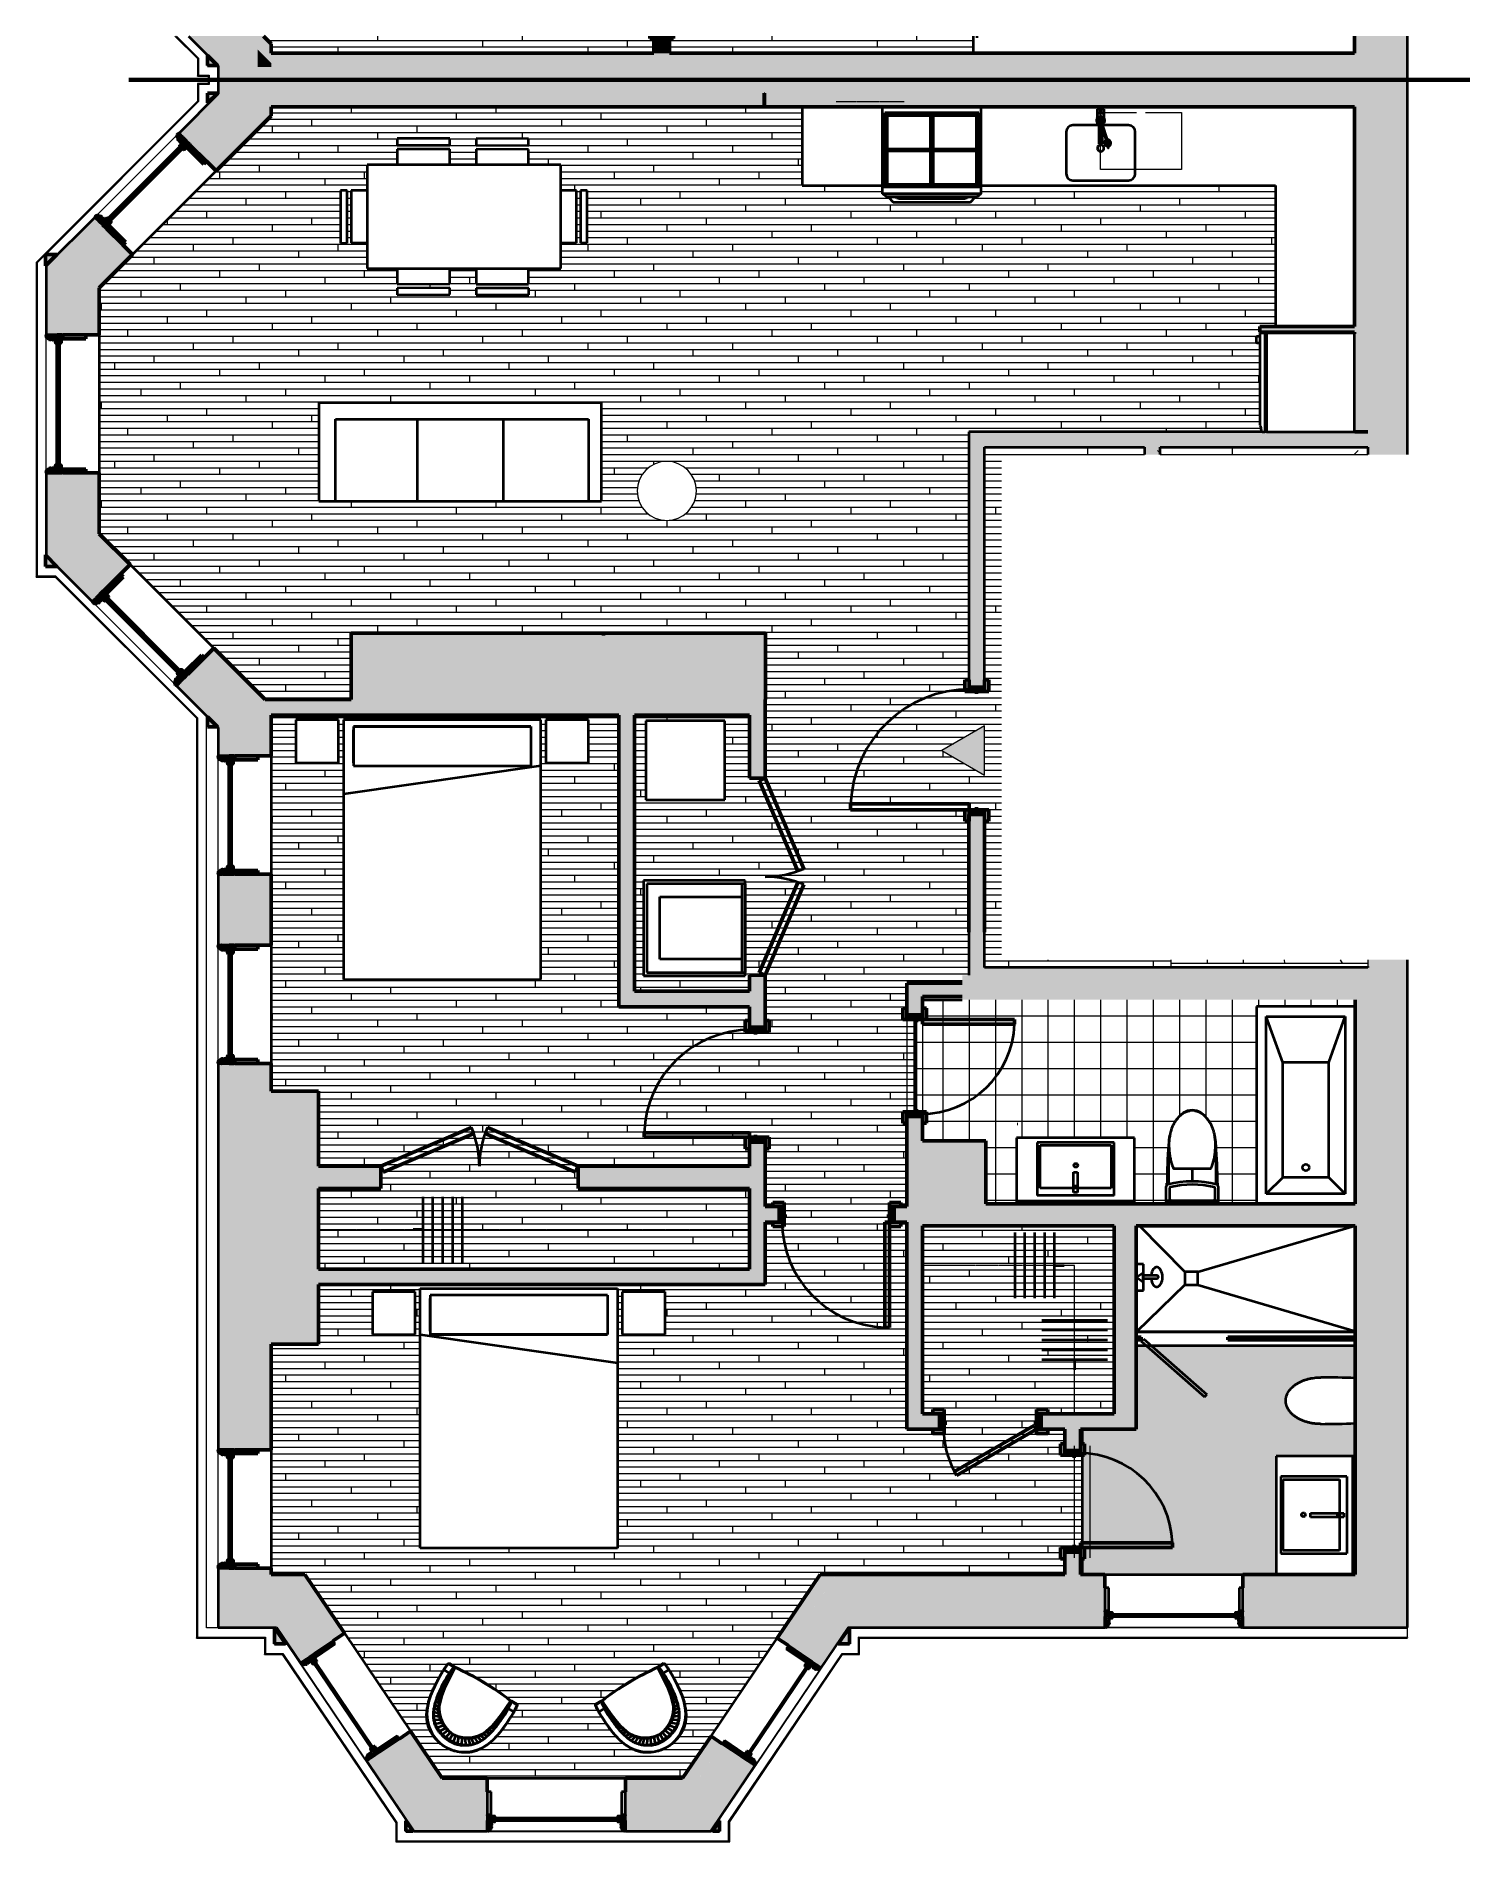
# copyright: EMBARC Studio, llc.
# Model space of a CAD drawing. Header units: inches. Extents: x 244 to 1417, y -3939 to 1080.
# Drawn here: x 244 to 680, y -3939 to -3390 of the extents above.
import ezdxf

# ---------------------------------------------------------------- set-up
doc = ezdxf.new("R2010")
doc.units = ezdxf.units.IN
doc.header["$MEASUREMENT"] = 0
doc.linetypes.add('Hidden 1_16_', pattern=[0.09375, 0.0625, -0.03125])
doc.linetypes.add('Hidden 1_8_', pattern=[0.1875, 0.125, -0.0625])
for name, color, linetype, lineweight in [('A-DETL', 90, 'Continuous', 9), ('A-DETL-GENF', 92, 'Continuous', 9), ('A-DOOR', 31, 'Continuous', 40), ('A-DOOR-FRAM', 31, 'Continuous', 40), ('A-FLOR', 192, 'Continuous', 40), ('A-FLOR-PATT', 8, 'Continuous', 40), ('A-GENM', 13, 'Continuous', 40), ('A-GLAZ', 151, 'Continuous', 40), ('A-WALL', 113, 'Continuous', 18), ('A-WALL-PATT', 111, 'Continuous', 18), ('I-FURN', 30, 'Continuous', 40), ('I-WALL', 2, 'Continuous', 18), ('P-SANR-FIXT', 6, 'Continuous', 40), ('Q-CASE', 31, 'Continuous', 40), ('Q-SPCQ', 91, 'Continuous', 40)]:
    doc.layers.add(name, color=color, linetype=linetype, lineweight=lineweight)

# ---------------------------------------------------------------- blocks, each defined once
blk = doc.blocks.new('EMBARC Door - A - 36_ x 84_-1819271-UNIT 6')
at = {"layer": 'A-DOOR-FRAM'}
h = blk.add_hatch(color=135, dxfattribs=at)
h.paths.add_polyline_path([(21.5, 2.375), (21.5, 3.625), (18, 3.625), (18, 2.375)], flags=0)
h.paths.add_polyline_path([(-18, 3.625), (-21.5, 3.625), (-21.5, 2.375), (-18, 2.375)], flags=0)
h = blk.add_hatch(color=135, dxfattribs=at)
h.paths.add_polyline_path([(18.75, -2.375), (18.75, 2.375), (18, 2.375), (18, 0.375), (17.75, 0.375), (17.75, -0.625), (18, -0.625), (18, -2.375)], flags=0)
h.paths.add_polyline_path([(-17.75, 0.375), (-18, 0.375), (-18, 2.375), (-18.75, 2.375), (-18.75, -2.375), (-18, -2.375), (-18, -0.625), (-17.75, -0.625)], flags=0)
h = blk.add_hatch(color=135, dxfattribs=at)
h.paths.add_polyline_path([(21.5, -2.375), (18, -2.375), (18, -3.625), (21.5, -3.625)], flags=0)
h.paths.add_polyline_path([(-18, -3.625), (-18, -2.375), (-21.5, -2.375), (-21.5, -3.625)], flags=0)
at = {"layer": 'A-DOOR', "color": 10, "lineweight": 60}
for p, q in [((16.25, -2.375), (16.25, -38.375)), ((18, -2.375), (16.25, -2.375)), ((18, -2.375), (18, -38.375)), ((18, -38.375), (16.25, -38.375))]:
    blk.add_line(p, q, dxfattribs=at)
at = {"layer": 'A-DOOR', "color": 250}
blk.add_arc((17.725, -1.991), 36.414, 180, 267.67842, dxfattribs=at)
at = {"layer": 'A-DOOR-FRAM', "color": 10, "lineweight": 60}
for p, q in [((-21.5, 2.375), (-21.5, 3.625)), ((-21.5, 3.625), (-18, 3.625)), ((-18, 2.375), (-21.5, 2.375)), ((-18.75, -2.375), (-18.75, 2.375)), ((-18.75, 2.375), (-18, 2.375)), ((-18, 3.625), (-18, 2.375)), ((-18, 2.375), (-18, 0.375)), ((-18, 0.375), (-17.75, 0.375)), ((-17.75, 0.375), (-17.75, -0.625)), ((17.75, 0.375), (18, 0.375)), ((17.75, -0.625), (17.75, 0.375)), ((18, 3.625), (21.5, 3.625)), ((18, 2.375), (18, 3.625)), ((21.5, 2.375), (18, 2.375)), ((18, 2.375), (18.75, 2.375)), ((18, 0.375), (18, 2.375)), ((18.75, 2.375), (18.75, -2.375)), ((21.5, 3.625), (21.5, 2.375)), ((-21.5, -3.625), (-21.5, -2.375)), ((-21.5, -2.375), (-18, -2.375)), ((-18, -3.625), (-21.5, -3.625)), ((-18, -2.375), (-18.75, -2.375)), ((-18, -0.625), (-18, -2.375)), ((-17.75, -0.625), (-18, -0.625)), ((-18, -2.375), (-18, -3.625)), ((18, -0.625), (17.75, -0.625)), ((18, -2.375), (18, -0.625)), ((18, -3.625), (18, -2.375)), ((18, -2.375), (21.5, -2.375)), ((18.75, -2.375), (18, -2.375)), ((21.5, -3.625), (18, -3.625)), ((21.5, -2.375), (21.5, -3.625))]:
    blk.add_line(p, q, dxfattribs=at)
blk = doc.blocks.new('EMBARC Door - 28_ x 84_ -BATHROOM-1130415-UNIT 6')
at = {"layer": 'A-DOOR-FRAM'}
h = blk.add_hatch(color=135, dxfattribs=at)
h.paths.add_polyline_path([(-17.5, 2.375), (-14, 2.375), (-14, 3.625), (-17.5, 3.625)], flags=0)
h.paths.add_polyline_path([(14, 2.375), (17.5, 2.375), (17.5, 3.625), (14, 3.625)], flags=0)
h = blk.add_hatch(color=135, dxfattribs=at)
h.paths.add_polyline_path([(-14.75, -2.375), (-14, -2.375), (-14, -1), (-13.75, -1), (-13.75, 0), (-14, 0), (-14, 2.375), (-14.75, 2.375)], flags=0)
h.paths.add_polyline_path([(13.75, -1), (14, -1), (14, -2.375), (14.75, -2.375), (14.75, 2.375), (14, 2.375), (14, 0), (13.75, 0)], flags=0)
h = blk.add_hatch(color=135, dxfattribs=at)
h.paths.add_polyline_path([(-17.5, -3.625), (-14, -3.625), (-14, -2.375), (-17.5, -2.375)], flags=0)
h.paths.add_polyline_path([(14, -3.625), (17.5, -3.625), (17.5, -2.375), (14, -2.375)], flags=0)
at = {"layer": 'A-DOOR', "color": 10, "lineweight": 60}
for p, q in [((12.625, -2.375), (12.625, -30.375)), ((14, -2.375), (12.625, -2.375)), ((14, -2.375), (14, -30.375)), ((14, -30.375), (12.625, -30.375))]:
    blk.add_line(p, q, dxfattribs=at)
at = {"layer": 'A-DOOR', "color": 250}
blk.add_arc((13.725, -1.991), 28.405, 180, 267.78054, dxfattribs=at)
at = {"layer": 'A-DOOR-FRAM', "color": 10, "lineweight": 60}
for p, q in [((-17.5, 2.375), (-17.5, 3.625)), ((-17.5, 3.625), (-14, 3.625)), ((-14, 2.375), (-17.5, 2.375)), ((-14.75, -2.375), (-14.75, 2.375)), ((-14.75, 2.375), (-14, 2.375)), ((-14, 3.625), (-14, 2.375)), ((-14, 2.375), (-14, 0)), ((-14, 0), (-13.75, 0)), ((-13.75, 0), (-13.75, -1)), ((13.75, 0), (14, 0)), ((13.75, -1), (13.75, 0)), ((14, 3.625), (17.5, 3.625)), ((14, 2.375), (14, 3.625)), ((17.5, 2.375), (14, 2.375)), ((14, 2.375), (14.75, 2.375)), ((14, 0), (14, 2.375)), ((14.75, 2.375), (14.75, -2.375)), ((17.5, 3.625), (17.5, 2.375)), ((-17.5, -3.625), (-17.5, -2.375)), ((-17.5, -2.375), (-14, -2.375)), ((-14, -3.625), (-17.5, -3.625)), ((-14, -2.375), (-14.75, -2.375)), ((-14, -1), (-14, -2.375)), ((-13.75, -1), (-14, -1)), ((-14, -2.375), (-14, -3.625)), ((14, -1), (13.75, -1)), ((14, -2.375), (14, -1)), ((14, -3.625), (14, -2.375)), ((14, -2.375), (17.5, -2.375)), ((14.75, -2.375), (14, -2.375)), ((17.5, -3.625), (14, -3.625)), ((17.5, -2.375), (17.5, -3.625))]:
    blk.add_line(p, q, dxfattribs=at)
blk = doc.blocks.new('Proline_Clad_Wood-Double-Hung_Vent_Unit - 36_ x 96_-725810-UNIT 6')
at = {"layer": 'A-GLAZ'}
h = blk.add_hatch(color=135, dxfattribs=at)
h.paths.add_polyline_path([(-18, 5.78), (-17.93, 5.8), (-17.95, 5.96), (-18, 5.91)], flags=0)
h.paths.add_polyline_path([(-17.98, 5.75), (-17.98, 5.63), (-17.91, 5.65), (-17.91, 5.77)], flags=0)
h.paths.add_polyline_path([(-17.96, 4.81), (-17.85, 4.81), (-17.92, 4.85)], flags=0)
h.paths.add_polyline_path([(-17.94, 5.04), (-17.9, 5.08), (-17.9, 5.55), (-17.94, 5.59)], flags=0)
h.paths.add_polyline_path([(-17.8, 5.65), (-17.76, 5.65), (-17.76, 5.93), (-17.8, 5.94)], flags=0)
h.paths.add_polyline_path([(-17.74, 6), (-17.74, 5.96), (-17.64, 5.96), (-17.34, 5.9), (-17.3, 5.9), (-17.3, 5.94), (-17.43, 5.94), (-17.64, 6)], flags=0)
h.paths.add_polyline_path([(-17.52, 5.58), (-17.42, 5.63), (-17.29, 5.63), (-17.3, 5.67), (-17.42, 5.67)], flags=0)
h.paths.add_polyline_path([(-17.42, 5.52), (-17.32, 5.48), (-16.97, 5.48), (-16.96, 5.52), (-17.34, 5.52)], flags=0)
h.paths.add_polyline_path([(-17.39, 5.26), (-17.35, 5.28), (-17.34, 5.46), (-17.39, 5.45)], flags=0)
h.paths.add_polyline_path([(-17.27, 5.7), (-17.23, 5.69), (-17.23, 5.88), (-17.27, 5.87)], flags=0)
h.paths.add_polyline_path([(-16.94, 5.45), (-16.94, 5.01), (-16.9, 5.01), (-16.9, 5.46)], flags=0)
h = blk.add_hatch(color=135, dxfattribs=at)
h.paths.add_polyline_path([(16.9, 5.46), (16.9, 5.01), (16.94, 5.01), (16.94, 5.45)], flags=0)
h.paths.add_polyline_path([(17.52, 5.58), (17.42, 5.67), (17.3, 5.67), (17.29, 5.63), (17.42, 5.63)], flags=0)
h.paths.add_polyline_path([(17.42, 5.52), (17.42, 5.48), (17.52, 5.58)], flags=0)
h.paths.add_polyline_path([(16.96, 5.52), (16.97, 5.48), (17.32, 5.48), (17.42, 5.52)], flags=0)
h.paths.add_polyline_path([(17.23, 5.69), (17.27, 5.7), (17.27, 5.87), (17.23, 5.88)], flags=0)
h.paths.add_polyline_path([(17.3, 5.94), (17.3, 5.9), (17.43, 5.9), (17.74, 6), (17.64, 6), (17.43, 5.94)], flags=0)
h.paths.add_polyline_path([(17.34, 5.46), (17.35, 5.28), (17.39, 5.26), (17.39, 5.45)], flags=0)
h.paths.add_polyline_path([(17.76, 5.93), (17.76, 5.65), (17.8, 5.65), (17.8, 5.94)], flags=0)
h.paths.add_polyline_path([(17.85, 4.81), (17.96, 4.81), (17.92, 4.85)], flags=0)
h.paths.add_polyline_path([(17.9, 5.08), (17.94, 5.04), (17.94, 5.59), (17.9, 5.55)], flags=0)
h.paths.add_polyline_path([(17.91, 5.77), (17.91, 5.65), (17.97, 5.63), (17.97, 5.75)], flags=0)
h.paths.add_polyline_path([(17.93, 5.8), (18, 5.78), (18, 5.91), (17.95, 5.96), (17.93, 5.88)], flags=0)
h = blk.add_hatch(color=135, dxfattribs=at)
h.paths.add_polyline_path([(-16.77, 1.7), (-16.79, 1.73), (-16.95, 1.73), (-16.97, 1.62)], flags=0)
h.paths.add_polyline_path([(-18, 1.24), (-17.91, 1.15), (-17.88, 1), (-16.83, 1), (-16.77, 1.06), (-16.77, 1.7), (-17, 1.6), (-17.35, 1.61), (-17.34, 1.68), (-17.34, 1.77), (-17.36, 1.77), (-17.36, 2.05), (-17.55, 2.05), (-17.55, 2.14), (-17.27, 2.15), (-17.27, 2.38), (-17.36, 2.38), (-17.36, 2.53), (-17.59, 2.98), (-17.55, 3.02), (-17.27, 3.19), (-17.27, 3.55), (-17.59, 3.77), (-17.58, 3.83), (-17.36, 4.21), (-17.36, 4.54), (-17.55, 4.55), (-17.55, 4.64), (-17.36, 4.64), (-17.34, 4.9), (-17.18, 4.91), (-17.18, 5.09), (-17.34, 5.1), (-17.41, 5.21), (-17.45, 5.21), (-17.48, 5.27), (-17.39, 5.27), (-17.39, 5.45), (-17.71, 5.45), (-17.84, 5.07), (-17.71, 4.88), (-17.77, 4.8), (-17.9, 4.79), (-17.94, 4.75), (-17.94, 4.4), (-17.91, 4.37), (-17.94, 4.34), (-17.94, 2.76), (-18, 2.72)], flags=0)
for points in [[(-18, -6), (-16.83, -6), (-16.83, 1), (-18, 1), (-18, -1.23)], [(-16.73, 2.48), (-16.73, 2.2), (-16.48, 2.05), (-16.48, 1.85), (-16.67, 1.66), (-16.67, 1.52), (-16.63, 1.47), (-15.67, 1.47), (-15.62, 1.51), (-15.51, 2.08), (-16.08, 2.08), (-16.08, 2.8), (-15.7, 2.82), (-15.69, 2.94), (-15.77, 3.02), (-15.77, 3.12), (-16.42, 3.12), (-16.47, 3.03), (-16.47, 2.8), (-16.42, 2.8), (-16.42, 2.73), (-16.49, 2.64), (-16.62, 2.53)], [(-16.08, 2.71), (-16.08, 2.59), (16.08, 2.59), (16.08, 2.71), (-15.06, 2.71)], [(-16.08, 2.2), (-16.08, 2.08), (16.08, 2.08), (16.08, 2.2), (-15.06, 2.2)], [(15.51, 2.08), (15.51, 2.02), (15.62, 1.51), (15.67, 1.47), (16.63, 1.47), (16.67, 1.52), (16.67, 1.66), (16.48, 1.85), (16.49, 2.07), (16.73, 2.2), (16.73, 2.48), (16.62, 2.53), (16.42, 2.73), (16.42, 2.8), (16.47, 2.8), (16.47, 3.03), (16.42, 3.12), (15.77, 3.12), (15.77, 3.02), (15.69, 2.94), (15.7, 2.82), (16.08, 2.8), (16.08, 2.08)], [(16.83, -6), (18, -6), (18, 1), (16.83, 1), (16.83, -1.23)]]:
    blk.add_hatch(color=135, dxfattribs=at).paths.add_polyline_path(points, flags=0)
h = blk.add_hatch(color=135, dxfattribs=at)
h.paths.add_polyline_path([(-17.12, 5.1), (-17.08, 5.03), (-17.08, 5.17)], flags=0)
h.paths.add_polyline_path([(-17.12, 1.64), (-17.08, 1.62), (-17.08, 1.7)], flags=0)
h.paths.add_polyline_path([(-17.07, 2.22), (-16.87, 2.1), (-16.72, 2.1), (-16.58, 1.97), (-16.7, 1.82), (-17.05, 1.78), (-17.05, 1.73), (-16.7, 1.77), (-16.53, 1.97), (-16.72, 2.15), (-16.86, 2.15), (-17.05, 2.34), (-16.86, 2.52), (-16.72, 2.52), (-16.54, 2.65), (-16.63, 2.89), (-16.68, 2.94), (-16.7, 3.04), (-16.68, 3.79), (-16.61, 3.87), (-16.54, 4.08), (-16.72, 4.21), (-16.86, 4.21), (-17.05, 4.4), (-16.86, 4.59), (-16.72, 4.59), (-16.53, 4.76), (-16.7, 4.96), (-17.05, 5), (-17.02, 4.95), (-16.7, 4.91), (-16.58, 4.76), (-16.72, 4.63), (-16.87, 4.63), (-17.07, 4.51), (-17.07, 4.28), (-16.87, 4.17), (-16.72, 4.17), (-16.58, 4.07), (-16.64, 3.91), (-16.72, 3.81), (-16.75, 3.69), (-16.72, 2.92), (-16.64, 2.83), (-16.58, 2.67), (-16.72, 2.57), (-16.87, 2.57), (-17.07, 2.45)], flags=0)
h = blk.add_hatch(color=135, dxfattribs=at)
h.paths.add_polyline_path([(-16.54, 2.77), (-16.51, 2.77), (-16.53, 2.89)], flags=0)
h.paths.add_polyline_path([(-16.44, 3.15), (-16.44, 3.12), (-15.67, 3.15)], flags=0)
h = blk.add_hatch(color=135, dxfattribs=at)
h.paths.add_polyline_path([(15.52, 2.77), (15.54, 2.76), (15.54, 2.89)], flags=0)
h.paths.add_polyline_path([(15.67, 3.15), (15.67, 3.12), (16.44, 3.15)], flags=0)
h = blk.add_hatch(color=135, dxfattribs=at)
h.paths.add_polyline_path([(16.53, 4.76), (16.72, 4.59), (16.88, 4.57), (17.05, 4.4), (16.86, 4.21), (16.72, 4.21), (16.54, 4.08), (16.61, 3.87), (16.68, 3.79), (16.7, 3.69), (16.68, 2.94), (16.61, 2.86), (16.54, 2.65), (16.72, 2.52), (16.88, 2.5), (17.05, 2.34), (16.86, 2.15), (16.72, 2.15), (16.53, 1.97), (16.7, 1.77), (17.05, 1.73), (17.05, 1.78), (16.7, 1.82), (16.58, 1.97), (16.72, 2.1), (16.88, 2.11), (17.07, 2.22), (17.07, 2.45), (16.87, 2.57), (16.72, 2.57), (16.58, 2.67), (16.64, 2.83), (16.72, 2.92), (16.75, 3.04), (16.72, 3.81), (16.64, 3.91), (16.58, 4.07), (16.72, 4.17), (16.88, 4.17), (17.07, 4.28), (17.07, 4.51), (16.87, 4.63), (16.72, 4.63), (16.58, 4.76), (16.7, 4.91), (17.05, 4.95), (17.05, 5), (16.7, 4.96)], flags=0)
h.paths.add_polyline_path([(17.08, 1.7), (17.08, 1.62), (17.12, 1.64)], flags=0)
h.paths.add_polyline_path([(17.08, 5.17), (17.08, 5.03), (17.12, 5.1)], flags=0)
h = blk.add_hatch(color=135, dxfattribs=at)
h.paths.add_polyline_path([(16.77, 1.7), (16.77, 1.06), (16.83, 1), (17.88, 1), (17.91, 1.15), (18, 1.24), (18, 2.72), (17.94, 2.76), (17.94, 4.34), (17.91, 4.37), (17.94, 4.4), (17.94, 4.75), (17.9, 4.79), (17.77, 4.8), (17.71, 4.88), (17.77, 4.99), (17.84, 5.07), (17.71, 5.45), (17.39, 5.45), (17.39, 5.27), (17.48, 5.27), (17.45, 5.21), (17.41, 5.21), (17.34, 5.09), (17.18, 5.09), (17.18, 4.91), (17.36, 4.9), (17.36, 4.64), (17.55, 4.64), (17.55, 4.55), (17.36, 4.54), (17.36, 4.21), (17.59, 3.77), (17.55, 3.72), (17.27, 3.55), (17.27, 3.19), (17.59, 2.98), (17.56, 2.89), (17.36, 2.53), (17.36, 2.38), (17.27, 2.38), (17.27, 2.15), (17.55, 2.14), (17.55, 2.05), (17.36, 2.05), (17.36, 1.77), (17.33, 1.77), (17.35, 1.61), (17.32, 1.6), (16.98, 1.6), (16.88, 1.65)], flags=0)
h.paths.add_polyline_path([(16.77, 1.7), (16.97, 1.62), (16.95, 1.73), (16.79, 1.73)], flags=0)
at = {"layer": 'A-GLAZ', "color": 10, "lineweight": 60}
for p, q in [((-18, 5.91), (-18, 5.78)), ((-18, 5.78), (-17.98, 5.75)), ((-17.98, 5.75), (-17.98, 5.63)), ((-17.94, 5.59), (-17.94, 5.04)), ((-17.9, 5.79), (-17.93, 5.88)), ((-17.93, 5.88), (-17.9, 5.88)), ((-17.91, 5.77), (-17.93, 5.8)), ((-17.93, 5.8), (-17.9, 5.79)), ((-17.91, 5.65), (-17.91, 5.77)), ((-17.9, 5.88), (-17.9, 5.91)), ((-17.9, 5.08), (-17.9, 5.55)), ((-17.83, 5.62), (-17.88, 5.62)), ((-17.87, 5.58), (-17.83, 5.58)), ((-17.8, 5.94), (-17.8, 5.65)), ((-17.76, 5.65), (-17.76, 5.93)), ((-17.64, 6), (-17.74, 6)), ((-17.74, 5.96), (-17.64, 5.96)), ((-17.43, 5.94), (-17.64, 6)), ((-17.64, 5.96), (-17.43, 5.9)), ((-17.3, 5.94), (-17.43, 5.94)), ((-17.43, 5.9), (-17.3, 5.9)), ((-17.3, 5.67), (-17.42, 5.67)), ((-17.42, 5.63), (-17.29, 5.63)), ((-16.96, 5.52), (-17.42, 5.52)), ((-17.27, 5.87), (-17.27, 5.7)), ((-17.23, 5.69), (-17.23, 5.88)), ((17.42, 5.52), (16.96, 5.52)), ((17.23, 5.88), (17.23, 5.69)), ((17.27, 5.7), (17.27, 5.87)), ((17.29, 5.63), (17.42, 5.63)), ((17.43, 5.94), (17.3, 5.94)), ((17.3, 5.9), (17.43, 5.9)), ((17.42, 5.67), (17.3, 5.67)), ((17.64, 6), (17.43, 5.94)), ((17.43, 5.9), (17.64, 5.96)), ((17.74, 6), (17.64, 6)), ((17.64, 5.96), (17.74, 5.96)), ((17.76, 5.93), (17.76, 5.65)), ((17.8, 5.65), (17.8, 5.94)), ((17.88, 5.62), (17.83, 5.62)), ((17.83, 5.58), (17.87, 5.58)), ((17.9, 5.91), (17.9, 5.88)), ((17.9, 5.88), (17.93, 5.88)), ((17.93, 5.88), (17.9, 5.79)), ((17.9, 5.79), (17.93, 5.8)), ((17.9, 5.55), (17.9, 5.08)), ((17.93, 5.8), (17.91, 5.77)), ((17.91, 5.77), (17.91, 5.65)), ((17.94, 5.04), (17.94, 5.59)), ((17.97, 5.75), (18, 5.78)), ((17.97, 5.63), (17.97, 5.75)), ((18, 5.78), (18, 5.91)), ((-17.94, 2.76), (-18, 2.72)), ((-18, 2.72), (-18, 1.24)), ((-18, 1.24), (-17.91, 1.15)), ((-18, 1), (-18, -6)), ((-16.83, 1), (-18, 1)), ((-17.96, 4.81), (-17.85, 4.81)), ((-17.9, 4.79), (-17.94, 4.75)), ((-17.94, 4.75), (-17.94, 4.4)), ((-17.94, 4.4), (-17.91, 4.37)), ((-17.91, 4.37), (-17.94, 4.34)), ((-17.94, 4.34), (-17.94, 2.76)), ((-17.84, 4.85), (-17.92, 4.85)), ((-17.91, 1.15), (-17.91, 1.02)), ((-17.91, 1.02), (-17.88, 1)), ((-17.77, 4.8), (-17.9, 4.79)), ((-17.88, 1), (-16.83, 1)), ((-17.87, 5), (-17.86, 4.97)), ((-17.83, 5.01), (-17.85, 5.04)), ((-17.71, 5.45), (-17.84, 5.07)), ((-17.84, 5.07), (-17.83, 5.01)), ((-17.8, 4.87), (-17.84, 4.85)), ((-17.82, 4.82), (-17.78, 4.84)), ((-17.78, 4.93), (-17.78, 4.9)), ((-17.71, 4.88), (-17.77, 4.8)), ((-17.74, 4.94), (-17.71, 4.88)), ((-17.74, 4.9), (-17.74, 4.93)), ((-17.39, 5.45), (-17.71, 5.45)), ((-17.58, 3.83), (-17.36, 4.21)), ((-17.36, 2.53), (-17.58, 2.92)), ((-17.55, 4.55), (-17.55, 4.64)), ((-17.55, 4.64), (-17.36, 4.64)), ((-17.36, 4.54), (-17.55, 4.55)), ((-17.27, 3.55), (-17.55, 3.72)), ((-17.55, 3.02), (-17.27, 3.19)), ((-17.55, 2.14), (-17.27, 2.15)), ((-17.55, 2.05), (-17.55, 2.14)), ((-17.36, 2.05), (-17.55, 2.05)), ((-17.45, 5.21), (-17.48, 5.27)), ((-17.48, 5.27), (-17.39, 5.27)), ((-17.39, 5.26), (-17.45, 5.26)), ((-17.45, 5.26), (-17.42, 5.22)), ((-17.41, 5.21), (-17.45, 5.21)), ((-17.34, 5.09), (-17.41, 5.21)), ((-17.39, 5.45), (-17.39, 5.26)), ((-17.39, 5.27), (-17.39, 5.45)), ((-17.36, 4.9), (-17.18, 4.91)), ((-17.36, 4.64), (-17.36, 4.9)), ((-17.36, 4.21), (-17.36, 4.54)), ((-17.36, 2.38), (-17.36, 2.53)), ((-17.27, 2.38), (-17.36, 2.38)), ((-17.36, 1.77), (-17.36, 2.05)), ((-17.33, 1.77), (-17.36, 1.77)), ((-17.35, 5.28), (-17.34, 5.46)), ((-17.35, 1.63), (-17.33, 1.77)), ((-17.18, 5.09), (-17.34, 5.09)), ((-17.32, 5.48), (-16.97, 5.48)), ((-17, 1.6), (-17.32, 1.6)), ((-17.27, 3.19), (-17.27, 3.55)), ((-17.27, 2.15), (-17.27, 2.38)), ((-17.18, 4.91), (-17.18, 5.09)), ((-17.08, 5.17), (-17.12, 5.1)), ((-17.12, 5.1), (-17.12, 5.03)), ((-17.12, 1.7), (-17.12, 1.64)), ((-17.12, 1.64), (-17.08, 1.62)), ((-17.08, 5.03), (-17.08, 5.17)), ((-17.08, 1.62), (-17.08, 1.7)), ((-16.7, 4.96), (-17.05, 5)), ((-17.05, 4.95), (-16.7, 4.91)), ((-16.7, 1.82), (-17.05, 1.78)), ((-17.05, 1.73), (-16.7, 1.77)), ((-16.95, 1.73), (-16.97, 1.62)), ((-16.79, 1.73), (-16.95, 1.73)), ((-16.94, 5.45), (-16.94, 5.01)), ((-16.9, 5.01), (-16.9, 5.46)), ((-16.72, 4.63), (-16.87, 4.63)), ((-16.87, 4.17), (-16.72, 4.17)), ((-16.72, 2.57), (-16.87, 2.57)), ((-16.87, 2.1), (-16.72, 2.1)), ((-16.86, 4.59), (-16.72, 4.59)), ((-16.72, 4.21), (-16.86, 4.21)), ((-16.86, 2.52), (-16.72, 2.52)), ((-16.72, 2.15), (-16.86, 2.15)), ((-16.83, -6), (-16.83, 1)), ((-16.77, 1.06), (-16.77, 1.7)), ((-16.75, 3.69), (-16.75, 3.04)), ((-16.73, 2.48), (-16.73, 2.2)), ((-16.7, 3.04), (-16.7, 3.69)), ((-16.48, 1.85), (-16.67, 1.66)), ((-16.67, 1.66), (-16.67, 1.52)), ((-16.67, 1.52), (-16.63, 1.47)), ((-16.63, 1.47), (-15.67, 1.47)), ((-16.52, 3.06), (-16.54, 2.77)), ((-16.54, 2.08), (-16.51, 2.08)), ((-16.51, 2.77), (-16.5, 3.06)), ((-16.45, 2.8), (-16.49, 2.8)), ((-16.49, 2.8), (-16.49, 2.77)), ((-16.48, 2.05), (-16.48, 1.85)), ((-16.42, 3.12), (-16.47, 3.03)), ((-16.47, 3.03), (-16.47, 2.8)), ((-16.47, 2.8), (-16.42, 2.8)), ((-16.42, 2.73), (-16.47, 2.72)), ((-16.47, 2.72), (-16.47, 2.65)), ((-16.46, 2.77), (-16.45, 2.8)), ((-15.67, 3.15), (-16.44, 3.15)), ((-16.44, 3.12), (-15.67, 3.12)), ((-15.77, 3.12), (-16.42, 3.12)), ((-16.42, 2.8), (-16.42, 2.73)), ((-16.08, 2.8), (-15.7, 2.82)), ((-16.08, 2.08), (-16.08, 2.8)), ((16.08, 2.71), (-16.08, 2.71)), ((-16.08, 2.71), (-16.08, 2.59)), ((-16.08, 2.59), (16.08, 2.59)), ((16.08, 2.2), (-16.08, 2.2)), ((-16.08, 2.2), (-16.08, 2.08)), ((-16.08, 2.08), (16.08, 2.08)), ((-15.51, 2.08), (-16.08, 2.08)), ((-15.77, 3.02), (-15.77, 3.12)), ((-15.69, 2.94), (-15.77, 3.02)), ((-15.66, 2.88), (-15.67, 2.92)), ((-15.58, 2.87), (-15.66, 2.8)), ((-15.64, 2.78), (-15.56, 2.84)), ((-15.62, 1.51), (-15.51, 2.02)), ((-15.61, 3.08), (-15.54, 2.76)), ((-15.52, 2.77), (-15.58, 3.08)), ((-15.56, 2.84), (-15.58, 2.87)), ((-15.51, 2.02), (-15.51, 2.08)), ((16.08, 2.08), (15.51, 2.08)), ((15.51, 2.08), (15.51, 2.02)), ((15.51, 2.02), (15.62, 1.51)), ((15.58, 3.08), (15.52, 2.77)), ((15.54, 2.76), (15.61, 3.08)), ((15.58, 2.87), (15.56, 2.84)), ((15.56, 2.84), (15.64, 2.78)), ((15.66, 2.8), (15.58, 2.87)), ((15.67, 2.92), (15.66, 2.88)), ((16.44, 3.15), (15.67, 3.15)), ((15.67, 3.12), (16.44, 3.12)), ((15.67, 1.47), (16.63, 1.47)), ((15.77, 3.02), (15.69, 2.94)), ((15.7, 2.82), (16.08, 2.8)), ((16.42, 3.12), (15.77, 3.12)), ((15.77, 3.12), (15.77, 3.02)), ((16.08, 2.8), (16.08, 2.08)), ((16.08, 2.59), (16.08, 2.71)), ((16.08, 2.08), (16.08, 2.2)), ((16.47, 3.03), (16.42, 3.12)), ((16.42, 2.73), (16.42, 2.8)), ((16.42, 2.8), (16.47, 2.8)), ((16.47, 2.72), (16.42, 2.73)), ((16.49, 2.8), (16.45, 2.8)), ((16.45, 2.8), (16.46, 2.77)), ((16.47, 2.8), (16.47, 3.03)), ((16.47, 2.65), (16.47, 2.72)), ((16.48, 1.85), (16.48, 2.05)), ((16.67, 1.66), (16.48, 1.85)), ((16.49, 2.77), (16.49, 2.8)), ((16.5, 3.06), (16.51, 2.77)), ((16.51, 2.08), (16.54, 2.08)), ((16.54, 2.77), (16.52, 3.06)), ((16.63, 1.47), (16.67, 1.52)), ((16.67, 1.52), (16.67, 1.66)), ((17.05, 5), (16.7, 4.96)), ((16.7, 4.91), (17.05, 4.95)), ((16.7, 3.69), (16.7, 3.04)), ((17.05, 1.78), (16.7, 1.82)), ((16.7, 1.77), (17.05, 1.73)), ((16.87, 4.63), (16.72, 4.63)), ((16.72, 4.59), (16.86, 4.59)), ((16.86, 4.21), (16.72, 4.21)), ((16.72, 4.17), (16.87, 4.17)), ((16.87, 2.57), (16.72, 2.57)), ((16.72, 2.52), (16.86, 2.52)), ((16.86, 2.15), (16.72, 2.15)), ((16.72, 2.1), (16.87, 2.1)), ((16.73, 2.2), (16.73, 2.48)), ((16.75, 3.04), (16.75, 3.69)), ((16.77, 1.7), (16.77, 1.06)), ((16.95, 1.73), (16.79, 1.73)), ((16.83, 1), (16.83, -6)), ((18, 1), (16.83, 1)), ((16.83, 1), (17.88, 1)), ((16.9, 5.46), (16.9, 5.01)), ((16.94, 5.01), (16.94, 5.45)), ((16.97, 1.62), (16.95, 1.73)), ((16.97, 5.48), (17.32, 5.48)), ((17.32, 1.6), (17, 1.6)), ((17.12, 5.1), (17.08, 5.17)), ((17.08, 5.17), (17.08, 5.03)), ((17.08, 1.7), (17.08, 1.62)), ((17.08, 1.62), (17.12, 1.64)), ((17.12, 5.03), (17.12, 5.1)), ((17.12, 1.64), (17.12, 1.7)), ((17.34, 5.09), (17.18, 5.09)), ((17.18, 5.09), (17.18, 4.91)), ((17.18, 4.91), (17.36, 4.9)), ((17.55, 3.72), (17.27, 3.55)), ((17.27, 3.55), (17.27, 3.19)), ((17.27, 3.19), (17.55, 3.02)), ((17.36, 2.38), (17.27, 2.38)), ((17.27, 2.38), (17.27, 2.15)), ((17.27, 2.15), (17.55, 2.14)), ((17.36, 1.77), (17.33, 1.77)), ((17.33, 1.77), (17.35, 1.63)), ((17.34, 5.46), (17.35, 5.28)), ((17.41, 5.21), (17.34, 5.09)), ((17.36, 4.9), (17.36, 4.64)), ((17.36, 4.64), (17.55, 4.64)), ((17.55, 4.55), (17.36, 4.54)), ((17.36, 4.54), (17.36, 4.21)), ((17.36, 4.21), (17.58, 3.83)), ((17.58, 2.92), (17.36, 2.53)), ((17.36, 2.53), (17.36, 2.38)), ((17.55, 2.05), (17.36, 2.05)), ((17.36, 2.05), (17.36, 1.77)), ((17.39, 5.26), (17.39, 5.45)), ((17.71, 5.45), (17.39, 5.45)), ((17.39, 5.45), (17.39, 5.27)), ((17.39, 5.27), (17.48, 5.27)), ((17.45, 5.26), (17.39, 5.26)), ((17.45, 5.21), (17.41, 5.21)), ((17.42, 5.22), (17.45, 5.26)), ((17.48, 5.27), (17.45, 5.21)), ((17.55, 4.64), (17.55, 4.55)), ((17.55, 2.14), (17.55, 2.05)), ((17.84, 5.07), (17.71, 5.45)), ((17.71, 4.88), (17.74, 4.94)), ((17.77, 4.8), (17.71, 4.88)), ((17.74, 4.93), (17.74, 4.9)), ((17.9, 4.79), (17.77, 4.8)), ((17.78, 4.9), (17.78, 4.93)), ((17.78, 4.84), (17.82, 4.82)), ((17.84, 4.85), (17.8, 4.87)), ((17.83, 5.01), (17.84, 5.07)), ((17.85, 5.04), (17.83, 5.01)), ((17.92, 4.85), (17.84, 4.85)), ((17.85, 4.81), (17.96, 4.81)), ((17.86, 4.97), (17.87, 5)), ((17.88, 1), (17.91, 1.02)), ((17.94, 4.75), (17.9, 4.79)), ((17.91, 4.37), (17.94, 4.4)), ((17.94, 4.34), (17.91, 4.37)), ((17.91, 1.15), (18, 1.24)), ((17.91, 1.02), (17.91, 1.15)), ((17.94, 4.4), (17.94, 4.75)), ((17.94, 2.76), (17.94, 4.34)), ((18, 2.72), (17.94, 2.76)), ((18, 1.24), (18, 2.72)), ((18, -6), (18, 1)), ((-18, -6), (-16.83, -6)), ((16.83, -6), (18, -6))]:
    blk.add_line(p, q, dxfattribs=at)
for centre, radius, start, end in [((-17.95, 5.91), 0.05, 0, 180), ((-17.93, 5.63), 0.0471, 180, 250), ((-17.88, 5.65), 0.031, 180, 270), ((-17.87, 5.55), 0.031, 90, 180), ((-17.83, 5.65), 0.031, 270, 0), ((-17.83, 5.65), 0.071, 270, 0), ((-17.74, 5.94), 0.061, 90, 180), ((-17.74, 5.93), 0.0265, 90, 180), ((-17.42, 5.58), 0.0945, 90, 270), ((-17.42, 5.58), 0.0545, 90, 270), ((-17.3, 5.88), 0.061, 0, 90), ((-17.3, 5.87), 0.0242, 360, 90), ((-17.3, 5.7), 0.0298, 270, 0), ((-17.29, 5.69), 0.056, 270, 0), ((-16.96, 5.46), 0.056, 0, 90), ((16.96, 5.46), 0.056, 90, 180), ((17.3, 5.88), 0.061, 90, 180), ((17.29, 5.69), 0.056, 180, 270), ((17.3, 5.87), 0.0242, 90, 180), ((17.3, 5.7), 0.0298, 180, 270), ((17.42, 5.58), 0.0945, 270, 90), ((17.42, 5.58), 0.0545, 270, 90), ((17.74, 5.94), 0.061, 0, 90), ((17.74, 5.93), 0.0265, 360, 90), ((17.83, 5.65), 0.071, 180, 270), ((17.83, 5.65), 0.031, 180, 270), ((17.87, 5.55), 0.031, 0, 90), ((17.88, 5.65), 0.031, 270, 0), ((17.95, 5.91), 0.05, 360, 180), ((17.93, 5.63), 0.0471, 290, 360), ((-17.92, 4.99), 0.0557, 115.55, 189.111), ((-17.95, 4.98), 0.0227, 189.111, 353.1504), ((-17.94, 4.83), 0.0287, 33.0847, 237.5317), ((-17.9, 4.98), 0.031, 30, 181.1307), ((-17.84, 5.11), 0.0698, 205.1454, 259.6398), ((-17.82, 5.02), 0.0653, 233.4114, 274.9955), ((-17.85, 4.88), 0.071, 270, 296.5651), ((-17.83, 4.92), 0.0855, 6.6756, 93.3019), ((-17.83, 4.92), 0.0887, 14.7882, 92.4842), ((-17.81, 4.93), 0.031, 0, 90), ((-17.81, 4.9), 0.0319, 292.4786, 353.5214), ((-17.81, 4.9), 0.0673, 296.5651, 1.906), ((-17.51, 3.79), 0.078, 150.0027, 240.0027), ((-17.51, 2.96), 0.078, 119.9973, 209.9973), ((-17.42, 5.45), 0.032, 358.9819, 98.1628), ((-17.41, 5.28), 0.0599, 256.011, 354.4207), ((-17.32, 1.63), 0.0308, 169.6071, 270.3559), ((-17.32, 5.46), 0.0224, 90, 169.0382), ((-17.04, 5.03), 0.078, 180, 263.5665), ((-17.04, 1.7), 0.078, 96.4335, 180), ((-16.87, 4.4), 0.232, 90, 270), ((-16.87, 2.34), 0.232, 90, 270), ((-17.05, 5.03), 0.031, 180, 263.5665), ((-17.05, 1.7), 0.031, 96.4335, 180), ((-16.86, 4.4), 0.187, 90, 270), ((-16.86, 2.34), 0.187, 90, 270), ((-17, 1.63), 0.031, 270, 350), ((-16.97, 5.45), 0.0271, 360, 90), ((-16.92, 5.01), 0.0199, 180, 360), ((-16.83, 1.06), 0.062, 270, 360), ((-16.8, 1.7), 0.0336, 3.4669, 74.5331), ((-16.48, 3.69), 0.263, 125.5043, 180), ((-16.48, 3.04), 0.263, 180, 234.4957), ((-16.7, 2.48), 0.0232, 90, 180), ((-16.7, 2.2), 0.0297, 180, 270), ((-16.72, 4.77), 0.188, 270, 83.5665), ((-16.72, 4.77), 0.143, 270, 83.5665), ((-16.72, 4.02), 0.188, 305.5043, 90), ((-16.72, 4.02), 0.143, 305.5043, 90), ((-16.72, 2.71), 0.188, 270, 54.4957), ((-16.72, 2.71), 0.143, 270, 54.4957), ((-16.72, 1.96), 0.187, 276.4335, 90), ((-16.72, 1.96), 0.142, 276.4335, 90), ((-16.48, 3.69), 0.218, 125.5043, 180), ((-16.48, 3.04), 0.218, 180, 234.4957), ((-16.7, 2.66), 0.158, 270, 338.35), ((-16.73, 1.99), 0.183, 38.9118, 79.0882), ((-16.54, 2.13), 0.0551, 211.6569, 270), ((-16.5, 2.57), 0.0625, 99.2606, 158.35), ((-16.5, 2.77), 0.0405, 177.486, 352.3244), ((-16.44, 3.06), 0.0885, 90, 179.9343), ((-16.5, 2.77), 0.013, 176.8292, 356.8949), ((-16.51, 2.71), 0.0706, 269.8511, 306.5633), ((-16.51, 2.05), 0.031, 0, 90), ((-16.44, 3.06), 0.0652, 90.0749, 181.5911), ((-15.7, 2.86), 0.0458, 266.9924, 25.2607), ((-15.76, 2.87), 0.1, 25.2607, 44.1399), ((-15.67, 3.06), 0.0835, 12, 90), ((-15.67, 3.06), 0.06, 12, 90), ((-15.64, 2.77), 0.0361, 128.685, 321.315), ((-15.67, 1.52), 0.047, 270.0001, 348), ((-15.62, 2.74), 0.0386, 18.1661, 115.8735), ((-15.56, 2.76), 0.0475, 191.6531, 12), ((-15.56, 2.76), 0.024, 192.1562, 12), ((15.56, 2.76), 0.0475, 168, 348.3469), ((15.56, 2.76), 0.024, 168, 347.8438), ((15.67, 3.06), 0.0835, 90, 168), ((15.62, 2.74), 0.0386, 64.1265, 161.8339), ((15.67, 3.06), 0.06, 90, 168), ((15.64, 2.77), 0.0361, 218.685, 51.315), ((15.67, 1.52), 0.047, 192, 270), ((15.7, 2.86), 0.0458, 154.7393, 273.0076), ((15.76, 2.87), 0.1, 135.8601, 154.7393), ((16.44, 3.06), 0.0885, 0.0657, 90), ((16.44, 3.06), 0.0652, 358.4089, 89.9251), ((16.5, 2.77), 0.0405, 187.6756, 2.514), ((16.51, 2.71), 0.0706, 233.4367, 270.1489), ((16.51, 2.05), 0.031, 90, 180), ((16.5, 2.77), 0.013, 183.1051, 3.1708), ((16.5, 2.57), 0.0625, 21.65, 80.7394), ((16.72, 4.77), 0.188, 96.4335, 270), ((16.72, 4.02), 0.188, 90, 234.4957), ((16.72, 2.71), 0.188, 125.5043, 270), ((16.72, 1.96), 0.187, 90, 263.5665), ((16.54, 2.13), 0.0551, 270, 328.3431), ((16.7, 2.66), 0.158, 201.65, 270), ((16.72, 4.77), 0.143, 96.4335, 270), ((16.72, 4.02), 0.143, 90, 234.4957), ((16.72, 2.71), 0.143, 125.5043, 270), ((16.72, 1.96), 0.142, 90, 263.5665), ((16.73, 1.99), 0.183, 100.9118, 141.0882), ((16.48, 3.69), 0.218, 0, 54.4957), ((16.48, 3.04), 0.218, 305.5043, 0), ((16.48, 3.69), 0.263, 360, 54.4957), ((16.48, 3.04), 0.263, 305.5043, 360), ((16.7, 2.48), 0.0232, 360, 90), ((16.7, 2.2), 0.0297, 270, 0), ((16.8, 1.7), 0.0336, 105.4669, 176.5331), ((16.83, 1.06), 0.062, 180, 270), ((16.86, 4.4), 0.187, 270, 90), ((16.86, 2.34), 0.187, 270, 90), ((16.87, 4.4), 0.232, 270, 90), ((16.87, 2.34), 0.232, 270, 90), ((16.92, 5.01), 0.0199, 180, 0), ((16.97, 5.45), 0.0271, 90, 180), ((17, 1.63), 0.031, 190, 270), ((17.05, 5.03), 0.031, 276.4335, 0), ((17.04, 5.03), 0.078, 276.4335, 360), ((17.04, 1.7), 0.078, 360, 83.5665), ((17.05, 1.7), 0.031, 0, 83.5665), ((17.32, 5.46), 0.0224, 10.9618, 90), ((17.32, 1.63), 0.0308, 269.6441, 10.3929), ((17.41, 5.28), 0.0599, 185.5793, 283.989), ((17.42, 5.45), 0.032, 81.8372, 181.0181), ((17.51, 3.79), 0.078, 299.9973, 29.9973), ((17.51, 2.96), 0.078, 330.0027, 60.0027), ((17.83, 4.92), 0.0855, 86.6981, 173.3244), ((17.83, 4.92), 0.0887, 87.5158, 165.2118), ((17.81, 4.9), 0.0673, 178.094, 243.4349), ((17.81, 4.93), 0.031, 90, 180), ((17.81, 4.9), 0.0319, 186.4786, 247.5214), ((17.82, 5.02), 0.0653, 265.0045, 306.5886), ((17.85, 4.88), 0.071, 243.4349, 270), ((17.84, 5.11), 0.0698, 280.3602, 334.8546), ((17.9, 4.98), 0.031, 358.8693, 150), ((17.94, 4.83), 0.0287, 302.4683, 146.9153), ((17.95, 4.98), 0.0227, 186.8496, 350.889), ((17.92, 4.99), 0.0557, 350.889, 64.45)]:
    blk.add_arc(centre, radius, start, end, dxfattribs=at)
blk = doc.blocks.new('Proline_Clad_Wood-Double-Hung_Vent_Unit - 36_ x 96_-V1-UNIT 6')
at = {"layer": 'A-GLAZ', "lineweight": 18}
h = blk.add_hatch(color=8, dxfattribs=at)
h.paths.add_polyline_path([(-18, 5.91), (-18, 5.78), (-17.93, 5.8), (-17.95, 5.96)], flags=0)
h.paths.add_polyline_path([(-17.98, 5.75), (-17.98, 5.63), (-17.91, 5.65), (-17.91, 5.77)], flags=0)
h.paths.add_polyline_path([(-17.8, 5.94), (-17.8, 5.65), (-17.76, 5.65), (-17.76, 5.93)], flags=0)
h.paths.add_polyline_path([(-17.74, 6), (-17.74, 5.96), (-17.64, 5.96), (-17.43, 5.9), (-17.3, 5.9), (-17.3, 5.94), (-17.43, 5.94), (-17.64, 6)], flags=0)
h.paths.add_polyline_path([(-17.94, 5.59), (-17.94, 5.04), (-17.9, 5.08), (-17.9, 5.55)], flags=0)
h.paths.add_polyline_path([(-17.52, 5.58), (-17.42, 5.63), (-17.29, 5.63), (-17.3, 5.67), (-17.42, 5.67)], flags=0)
h.paths.add_polyline_path([(-17.27, 5.87), (-17.27, 5.7), (-17.23, 5.69), (-17.23, 5.88)], flags=0)
h.paths.add_polyline_path([(-17.96, 4.81), (-17.85, 4.81), (-17.92, 4.85)], flags=0)
h.paths.add_polyline_path([(-17.42, 5.52), (-17.32, 5.48), (-16.97, 5.48), (-16.96, 5.52)], flags=0)
h.paths.add_polyline_path([(-17.39, 5.45), (-17.39, 5.26), (-17.35, 5.28), (-17.34, 5.46)], flags=0)
h.paths.add_polyline_path([(-16.94, 5.45), (-16.94, 5.01), (-16.9, 5.01), (-16.9, 5.46)], flags=0)
h = blk.add_hatch(color=8, dxfattribs=at)
h.paths.add_polyline_path([(16.9, 5.46), (16.9, 5.01), (16.94, 5.01), (16.94, 5.45)], flags=0)
h.paths.add_polyline_path([(17.52, 5.58), (17.42, 5.67), (17.3, 5.67), (17.29, 5.63), (17.42, 5.63)], flags=0)
h.paths.add_polyline_path([(17.42, 5.52), (17.42, 5.48), (17.52, 5.58)], flags=0)
h.paths.add_polyline_path([(16.96, 5.52), (16.97, 5.48), (17.32, 5.48), (17.42, 5.52)], flags=0)
h.paths.add_polyline_path([(17.23, 5.88), (17.23, 5.69), (17.27, 5.7), (17.27, 5.87)], flags=0)
h.paths.add_polyline_path([(17.3, 5.94), (17.3, 5.9), (17.43, 5.9), (17.74, 6), (17.64, 6), (17.43, 5.94)], flags=0)
h.paths.add_polyline_path([(17.34, 5.46), (17.35, 5.28), (17.39, 5.26), (17.39, 5.45)], flags=0)
h.paths.add_polyline_path([(17.76, 5.93), (17.76, 5.65), (17.8, 5.65), (17.8, 5.94), (17.76, 5.93)], flags=0)
h.paths.add_polyline_path([(17.95, 5.96), (17.93, 5.8), (18, 5.78), (18, 5.91)], flags=0)
h.paths.add_polyline_path([(17.91, 5.77), (17.91, 5.65), (17.97, 5.63), (17.97, 5.75)], flags=0)
h.paths.add_polyline_path([(17.9, 5.55), (17.9, 5.08), (17.94, 5.04), (17.94, 5.59)], flags=0)
h.paths.add_polyline_path([(17.85, 4.81), (17.96, 4.81), (17.92, 4.85)], flags=0)
h = blk.add_hatch(color=8, dxfattribs=at)
h.paths.add_polyline_path([(-16.77, 1.7), (-16.79, 1.73), (-16.95, 1.73), (-16.97, 1.62)], flags=0)
h.paths.add_polyline_path([(-17.71, 5.45), (-17.84, 5.07), (-17.71, 4.88), (-17.77, 4.8), (-17.9, 4.79), (-17.94, 4.75), (-17.94, 4.4), (-17.91, 4.37), (-17.94, 4.34), (-17.94, 2.76), (-18, 2.72), (-18, 1.24), (-17.91, 1.15), (-17.88, 1), (-16.83, 1), (-16.77, 1.06), (-16.77, 1.7), (-17, 1.6), (-17.35, 1.61), (-17.35, 1.63), (-17.33, 1.77), (-17.36, 1.77), (-17.36, 2.05), (-17.55, 2.05), (-17.55, 2.14), (-17.27, 2.15), (-17.27, 2.38), (-17.36, 2.38), (-17.36, 2.53), (-17.59, 2.98), (-17.55, 3.02), (-17.27, 3.19), (-17.27, 3.55), (-17.59, 3.77), (-17.58, 3.83), (-17.36, 4.21), (-17.36, 4.54), (-17.55, 4.55), (-17.55, 4.64), (-17.36, 4.64), (-17.36, 4.9), (-17.18, 4.91), (-17.18, 5.09), (-17.34, 5.09), (-17.41, 5.21), (-17.45, 5.21), (-17.48, 5.27), (-17.39, 5.27), (-17.39, 5.45)], flags=0)
for points in [[(-18, 1), (-18, -6), (-16.83, -6), (-16.83, 1)], [(-16.42, 3.12), (-16.47, 3.03), (-16.47, 2.8), (-16.42, 2.8), (-16.42, 2.73), (-16.49, 2.64), (-16.62, 2.53), (-16.73, 2.48), (-16.73, 2.2), (-16.48, 2.05), (-16.48, 1.85), (-16.67, 1.66), (-16.67, 1.52), (-16.63, 1.47), (-15.67, 1.47), (-15.62, 1.51), (-15.51, 2.08), (-16.08, 2.08), (-16.08, 2.8), (-15.7, 2.82), (-15.69, 2.94), (-15.77, 3.02), (-15.77, 3.12), (-15.99, 3.12)], [(-16.44, 3.15), (-16.44, 3.12), (-16.04, 3.15)], [(-16.08, 2.71), (-16.08, 2.59), (16.08, 2.59), (16.08, 2.71), (-15.39, 2.71)], [(-16.08, 2.2), (-16.08, 2.08), (16.08, 2.08), (16.08, 2.2), (-15.03, 2.2)], [(15.77, 3.12), (15.77, 3.02), (15.69, 2.94), (15.7, 2.82), (16.08, 2.8), (16.08, 2.08), (15.51, 2.08), (15.51, 2.02), (15.62, 1.51), (15.67, 1.47), (16.63, 1.47), (16.67, 1.52), (16.67, 1.66), (16.48, 1.85), (16.49, 2.07), (16.73, 2.2), (16.73, 2.48), (16.62, 2.53), (16.42, 2.73), (16.42, 2.8), (16.47, 2.8), (16.47, 3.03), (16.42, 3.12), (15.86, 3.12)], [(15.67, 3.15), (15.67, 3.12), (15.89, 3.15)], [(16.83, 1), (16.83, -6), (18, -6), (18, 1), (17.19, 1)]]:
    blk.add_hatch(color=8, dxfattribs=at).paths.add_polyline_path(points, flags=0)
h = blk.add_hatch(color=8, dxfattribs=at)
h.paths.add_polyline_path([(-17.08, 5.17), (-17.12, 5.1), (-17.08, 5.03)], flags=0)
h.paths.add_polyline_path([(-17.05, 5), (-17.05, 4.95), (-16.7, 4.91), (-16.58, 4.76), (-16.72, 4.63), (-16.87, 4.63), (-17.07, 4.51), (-17.07, 4.28), (-16.87, 4.17), (-16.72, 4.17), (-16.58, 4.07), (-16.64, 3.91), (-16.73, 3.75), (-16.75, 3.63), (-16.72, 2.92), (-16.64, 2.83), (-16.58, 2.67), (-16.72, 2.57), (-16.87, 2.57), (-17.07, 2.45), (-17.07, 2.22), (-16.87, 2.1), (-16.72, 2.1), (-16.58, 1.97), (-16.7, 1.82), (-17.05, 1.78), (-17.05, 1.73), (-16.7, 1.77), (-16.53, 1.97), (-16.72, 2.15), (-16.86, 2.15), (-17.05, 2.34), (-16.86, 2.52), (-16.72, 2.52), (-16.54, 2.65), (-16.61, 2.86), (-16.68, 2.94), (-16.7, 3.04), (-16.68, 3.79), (-16.61, 3.87), (-16.54, 4.08), (-16.72, 4.21), (-16.86, 4.21), (-17.05, 4.4), (-16.86, 4.59), (-16.72, 4.59), (-16.53, 4.76), (-16.7, 4.96)], flags=0)
h.paths.add_polyline_path([(-17.08, 1.7), (-17.12, 1.64), (-17.08, 1.62)], flags=0)
h = blk.add_hatch(color=8, dxfattribs=at)
h.paths.add_polyline_path([(16.53, 4.76), (16.72, 4.59), (16.86, 4.59), (17.05, 4.4), (16.86, 4.21), (16.72, 4.21), (16.54, 4.08), (16.61, 3.87), (16.68, 3.79), (16.7, 3.69), (16.68, 2.94), (16.61, 2.86), (16.54, 2.65), (16.72, 2.52), (16.86, 2.52), (17.05, 2.34), (16.86, 2.15), (16.72, 2.15), (16.53, 1.97), (16.7, 1.77), (17.05, 1.73), (17.05, 1.78), (16.7, 1.82), (16.58, 1.97), (16.72, 2.1), (16.87, 2.1), (17.07, 2.22), (17.07, 2.45), (16.87, 2.57), (16.72, 2.57), (16.58, 2.67), (16.64, 2.83), (16.72, 2.92), (16.75, 3.04), (16.72, 3.81), (16.64, 3.91), (16.58, 4.07), (16.72, 4.17), (16.87, 4.17), (17.07, 4.28), (17.07, 4.51), (16.87, 4.63), (16.72, 4.63), (16.58, 4.76), (16.7, 4.91), (17.05, 4.95), (17.05, 5), (16.7, 4.96)], flags=0)
h.paths.add_polyline_path([(17.08, 5.17), (17.08, 5.03), (17.12, 5.1)], flags=0)
h.paths.add_polyline_path([(17.08, 1.7), (17.08, 1.62), (17.12, 1.64)], flags=0)
h = blk.add_hatch(color=8, dxfattribs=at)
h.paths.add_polyline_path([(16.77, 1.7), (16.97, 1.62), (16.95, 1.73), (16.79, 1.73)], flags=0)
h.paths.add_polyline_path([(17.39, 5.45), (17.39, 5.27), (17.48, 5.27), (17.45, 5.21), (17.41, 5.21), (17.34, 5.09), (17.18, 5.07), (17.18, 4.91), (17.36, 4.9), (17.36, 4.64), (17.55, 4.64), (17.55, 4.55), (17.36, 4.54), (17.36, 4.21), (17.59, 3.77), (17.55, 3.72), (17.27, 3.55), (17.27, 3.19), (17.59, 2.98), (17.55, 2.87), (17.36, 2.53), (17.36, 2.38), (17.27, 2.38), (17.27, 2.15), (17.55, 2.14), (17.55, 2.05), (17.36, 2.05), (17.36, 1.77), (17.33, 1.77), (17.35, 1.61), (17.32, 1.6), (16.98, 1.6), (16.77, 1.7), (16.77, 1.06), (16.83, 1), (17.88, 1), (17.91, 1.15), (18, 1.24), (18, 2.72), (17.94, 2.76), (17.94, 4.34), (17.91, 4.37), (17.94, 4.4), (17.94, 4.75), (17.9, 4.79), (17.77, 4.8), (17.71, 4.88), (17.77, 4.99), (17.84, 5.07), (17.71, 5.45), (17.44, 5.45)], flags=0)
at = {"layer": 'A-GLAZ', "color": 250}
for p, q in [((-18, 5.91), (-18, 5.78)), ((-18, 5.78), (-17.98, 5.75)), ((-17.98, 5.75), (-17.98, 5.63)), ((-17.94, 5.59), (-17.94, 5.04)), ((-17.9, 5.79), (-17.93, 5.88)), ((-17.93, 5.88), (-17.9, 5.88)), ((-17.91, 5.77), (-17.93, 5.8)), ((-17.93, 5.8), (-17.9, 5.79)), ((-17.91, 5.65), (-17.91, 5.77)), ((-17.9, 5.88), (-17.9, 5.91)), ((-17.9, 5.08), (-17.9, 5.55)), ((-17.83, 5.62), (-17.88, 5.62)), ((-17.87, 5.58), (-17.83, 5.58)), ((-17.8, 5.94), (-17.8, 5.65)), ((-17.76, 5.65), (-17.76, 5.93)), ((-17.64, 6), (-17.74, 6)), ((-17.74, 5.96), (-17.64, 5.96)), ((-17.43, 5.94), (-17.64, 6)), ((-17.64, 5.96), (-17.43, 5.9)), ((-17.3, 5.94), (-17.43, 5.94)), ((-17.43, 5.9), (-17.3, 5.9)), ((-17.3, 5.67), (-17.42, 5.67)), ((-17.42, 5.63), (-17.29, 5.63)), ((-16.96, 5.52), (-17.42, 5.52)), ((-17.27, 5.87), (-17.27, 5.7)), ((-17.23, 5.69), (-17.23, 5.88)), ((17.42, 5.52), (16.96, 5.52)), ((17.23, 5.88), (17.23, 5.69)), ((17.27, 5.7), (17.27, 5.87)), ((17.29, 5.63), (17.42, 5.63)), ((17.43, 5.94), (17.3, 5.94)), ((17.3, 5.9), (17.43, 5.9)), ((17.42, 5.67), (17.3, 5.67)), ((17.64, 6), (17.43, 5.94)), ((17.43, 5.9), (17.64, 5.96)), ((17.74, 6), (17.64, 6)), ((17.64, 5.96), (17.74, 5.96)), ((17.76, 5.93), (17.76, 5.65)), ((17.8, 5.65), (17.8, 5.94)), ((17.88, 5.62), (17.83, 5.62)), ((17.83, 5.58), (17.87, 5.58)), ((17.9, 5.91), (17.9, 5.88)), ((17.9, 5.88), (17.93, 5.88)), ((17.93, 5.88), (17.9, 5.79)), ((17.9, 5.79), (17.93, 5.8)), ((17.9, 5.55), (17.9, 5.08)), ((17.93, 5.8), (17.91, 5.77)), ((17.91, 5.77), (17.91, 5.65)), ((17.94, 5.04), (17.94, 5.59)), ((17.97, 5.75), (18, 5.78)), ((17.97, 5.63), (17.97, 5.75)), ((18, 5.78), (18, 5.91)), ((-17.94, 2.76), (-18, 2.72)), ((-18, 2.72), (-18, 1.24)), ((-18, 1.24), (-17.91, 1.15)), ((-18, 1), (-18, -6)), ((-16.83, 1), (-18, 1)), ((-17.96, 4.81), (-17.85, 4.81)), ((-17.9, 4.79), (-17.94, 4.75)), ((-17.94, 4.75), (-17.94, 4.4)), ((-17.94, 4.4), (-17.91, 4.37)), ((-17.91, 4.37), (-17.94, 4.34)), ((-17.94, 4.34), (-17.94, 2.76)), ((-17.84, 4.85), (-17.92, 4.85)), ((-17.91, 1.15), (-17.91, 1.02)), ((-17.91, 1.02), (-17.88, 1)), ((-17.77, 4.8), (-17.9, 4.79)), ((-17.88, 1), (-16.83, 1)), ((-17.87, 5), (-17.86, 4.97)), ((-17.83, 5.01), (-17.85, 5.04)), ((-17.71, 5.45), (-17.84, 5.07)), ((-17.84, 5.07), (-17.83, 5.01)), ((-17.8, 4.87), (-17.84, 4.85)), ((-17.82, 4.82), (-17.78, 4.84)), ((-17.78, 4.93), (-17.78, 4.9)), ((-17.71, 4.88), (-17.77, 4.8)), ((-17.74, 4.94), (-17.71, 4.88)), ((-17.74, 4.9), (-17.74, 4.93)), ((-17.39, 5.45), (-17.71, 5.45)), ((-17.58, 3.83), (-17.36, 4.21)), ((-17.36, 2.53), (-17.58, 2.92)), ((-17.55, 4.55), (-17.55, 4.64)), ((-17.55, 4.64), (-17.36, 4.64)), ((-17.36, 4.54), (-17.55, 4.55)), ((-17.27, 3.55), (-17.55, 3.72)), ((-17.55, 3.02), (-17.27, 3.19)), ((-17.55, 2.14), (-17.27, 2.15)), ((-17.55, 2.05), (-17.55, 2.14)), ((-17.36, 2.05), (-17.55, 2.05)), ((-17.45, 5.21), (-17.48, 5.27)), ((-17.48, 5.27), (-17.39, 5.27)), ((-17.39, 5.26), (-17.45, 5.26)), ((-17.45, 5.26), (-17.42, 5.22)), ((-17.41, 5.21), (-17.45, 5.21)), ((-17.34, 5.09), (-17.41, 5.21)), ((-17.39, 5.45), (-17.39, 5.26)), ((-17.39, 5.27), (-17.39, 5.45)), ((-17.36, 4.9), (-17.18, 4.91)), ((-17.36, 4.64), (-17.36, 4.9)), ((-17.36, 4.21), (-17.36, 4.54)), ((-17.36, 2.38), (-17.36, 2.53)), ((-17.27, 2.38), (-17.36, 2.38)), ((-17.36, 1.77), (-17.36, 2.05)), ((-17.33, 1.77), (-17.36, 1.77)), ((-17.35, 5.28), (-17.34, 5.46)), ((-17.35, 1.63), (-17.33, 1.77)), ((-17.18, 5.09), (-17.34, 5.09)), ((-17.32, 5.48), (-16.97, 5.48)), ((-17, 1.6), (-17.32, 1.6)), ((-17.27, 3.19), (-17.27, 3.55)), ((-17.27, 2.15), (-17.27, 2.38)), ((-17.18, 4.91), (-17.18, 5.09)), ((-17.08, 5.17), (-17.12, 5.1)), ((-17.12, 5.1), (-17.12, 5.03)), ((-17.12, 1.7), (-17.12, 1.64)), ((-17.12, 1.64), (-17.08, 1.62)), ((-17.08, 5.03), (-17.08, 5.17)), ((-17.08, 1.62), (-17.08, 1.7)), ((-16.7, 4.96), (-17.05, 5)), ((-17.05, 4.95), (-16.7, 4.91)), ((-16.7, 1.82), (-17.05, 1.78)), ((-17.05, 1.73), (-16.7, 1.77)), ((-16.95, 1.73), (-16.97, 1.62)), ((-16.79, 1.73), (-16.95, 1.73)), ((-16.94, 5.45), (-16.94, 5.01)), ((-16.9, 5.01), (-16.9, 5.46)), ((-16.72, 4.63), (-16.87, 4.63)), ((-16.87, 4.17), (-16.72, 4.17)), ((-16.72, 2.57), (-16.87, 2.57)), ((-16.87, 2.1), (-16.72, 2.1)), ((-16.86, 4.59), (-16.72, 4.59)), ((-16.72, 4.21), (-16.86, 4.21)), ((-16.86, 2.52), (-16.72, 2.52)), ((-16.72, 2.15), (-16.86, 2.15)), ((-16.83, -6), (-16.83, 1)), ((-16.77, 1.06), (-16.77, 1.7)), ((-16.75, 3.69), (-16.75, 3.04)), ((-16.73, 2.48), (-16.73, 2.2)), ((-16.7, 3.04), (-16.7, 3.69)), ((-16.48, 1.85), (-16.67, 1.66)), ((-16.67, 1.66), (-16.67, 1.52)), ((-16.67, 1.52), (-16.63, 1.47)), ((-16.63, 1.47), (-15.67, 1.47)), ((-16.52, 3.06), (-16.54, 2.77)), ((-16.54, 2.08), (-16.51, 2.08)), ((-16.51, 2.77), (-16.5, 3.06)), ((-16.45, 2.8), (-16.49, 2.8)), ((-16.49, 2.8), (-16.49, 2.77)), ((-16.48, 2.05), (-16.48, 1.85)), ((-16.42, 3.12), (-16.47, 3.03)), ((-16.47, 3.03), (-16.47, 2.8)), ((-16.47, 2.8), (-16.42, 2.8)), ((-16.42, 2.73), (-16.47, 2.72)), ((-16.47, 2.72), (-16.47, 2.65)), ((-16.46, 2.77), (-16.45, 2.8)), ((-15.67, 3.15), (-16.44, 3.15)), ((-16.44, 3.12), (-15.67, 3.12)), ((-15.77, 3.12), (-16.42, 3.12)), ((-16.42, 2.8), (-16.42, 2.73)), ((-16.08, 2.8), (-15.7, 2.82)), ((-16.08, 2.08), (-16.08, 2.8)), ((16.08, 2.71), (-16.08, 2.71)), ((-16.08, 2.71), (-16.08, 2.59)), ((-16.08, 2.59), (16.08, 2.59)), ((16.08, 2.2), (-16.08, 2.2)), ((-16.08, 2.2), (-16.08, 2.08)), ((-16.08, 2.08), (16.08, 2.08)), ((-15.51, 2.08), (-16.08, 2.08)), ((-15.77, 3.02), (-15.77, 3.12)), ((-15.69, 2.94), (-15.77, 3.02)), ((-15.66, 2.88), (-15.67, 2.92)), ((-15.58, 2.87), (-15.66, 2.8)), ((-15.64, 2.78), (-15.56, 2.84)), ((-15.62, 1.51), (-15.51, 2.02)), ((-15.61, 3.08), (-15.54, 2.76)), ((-15.52, 2.77), (-15.58, 3.08)), ((-15.56, 2.84), (-15.58, 2.87)), ((-15.51, 2.02), (-15.51, 2.08)), ((16.08, 2.08), (15.51, 2.08)), ((15.51, 2.08), (15.51, 2.02)), ((15.51, 2.02), (15.62, 1.51)), ((15.58, 3.08), (15.52, 2.77)), ((15.54, 2.76), (15.61, 3.08)), ((15.58, 2.87), (15.56, 2.84)), ((15.56, 2.84), (15.64, 2.78)), ((15.66, 2.8), (15.58, 2.87)), ((15.67, 2.92), (15.66, 2.88)), ((16.44, 3.15), (15.67, 3.15)), ((15.67, 3.12), (16.44, 3.12)), ((15.67, 1.47), (16.63, 1.47)), ((15.77, 3.02), (15.69, 2.94)), ((15.7, 2.82), (16.08, 2.8)), ((16.42, 3.12), (15.77, 3.12)), ((15.77, 3.12), (15.77, 3.02)), ((16.08, 2.8), (16.08, 2.08)), ((16.08, 2.59), (16.08, 2.71)), ((16.08, 2.08), (16.08, 2.2)), ((16.47, 3.03), (16.42, 3.12)), ((16.42, 2.73), (16.42, 2.8)), ((16.42, 2.8), (16.47, 2.8)), ((16.47, 2.72), (16.42, 2.73)), ((16.49, 2.8), (16.45, 2.8)), ((16.45, 2.8), (16.46, 2.77)), ((16.47, 2.8), (16.47, 3.03)), ((16.47, 2.65), (16.47, 2.72)), ((16.48, 1.85), (16.48, 2.05)), ((16.67, 1.66), (16.48, 1.85)), ((16.49, 2.77), (16.49, 2.8)), ((16.5, 3.06), (16.51, 2.77)), ((16.51, 2.08), (16.54, 2.08)), ((16.54, 2.77), (16.52, 3.06)), ((16.63, 1.47), (16.67, 1.52)), ((16.67, 1.52), (16.67, 1.66)), ((17.05, 5), (16.7, 4.96)), ((16.7, 4.91), (17.05, 4.95)), ((16.7, 3.69), (16.7, 3.04)), ((17.05, 1.78), (16.7, 1.82)), ((16.7, 1.77), (17.05, 1.73)), ((16.87, 4.63), (16.72, 4.63)), ((16.72, 4.59), (16.86, 4.59)), ((16.86, 4.21), (16.72, 4.21)), ((16.72, 4.17), (16.87, 4.17)), ((16.87, 2.57), (16.72, 2.57)), ((16.72, 2.52), (16.86, 2.52)), ((16.86, 2.15), (16.72, 2.15)), ((16.72, 2.1), (16.87, 2.1)), ((16.73, 2.2), (16.73, 2.48)), ((16.75, 3.04), (16.75, 3.69)), ((16.77, 1.7), (16.77, 1.06)), ((16.95, 1.73), (16.79, 1.73)), ((16.83, 1), (16.83, -6)), ((18, 1), (16.83, 1)), ((16.83, 1), (17.88, 1)), ((16.9, 5.46), (16.9, 5.01)), ((16.94, 5.01), (16.94, 5.45)), ((16.97, 1.62), (16.95, 1.73)), ((16.97, 5.48), (17.32, 5.48)), ((17.32, 1.6), (17, 1.6)), ((17.12, 5.1), (17.08, 5.17)), ((17.08, 5.17), (17.08, 5.03)), ((17.08, 1.7), (17.08, 1.62)), ((17.08, 1.62), (17.12, 1.64)), ((17.12, 5.03), (17.12, 5.1)), ((17.12, 1.64), (17.12, 1.7)), ((17.34, 5.09), (17.18, 5.09)), ((17.18, 5.09), (17.18, 4.91)), ((17.18, 4.91), (17.36, 4.9)), ((17.55, 3.72), (17.27, 3.55)), ((17.27, 3.55), (17.27, 3.19)), ((17.27, 3.19), (17.55, 3.02)), ((17.36, 2.38), (17.27, 2.38)), ((17.27, 2.38), (17.27, 2.15)), ((17.27, 2.15), (17.55, 2.14)), ((17.36, 1.77), (17.33, 1.77)), ((17.33, 1.77), (17.35, 1.63)), ((17.34, 5.46), (17.35, 5.28)), ((17.41, 5.21), (17.34, 5.09)), ((17.36, 4.9), (17.36, 4.64)), ((17.36, 4.64), (17.55, 4.64)), ((17.55, 4.55), (17.36, 4.54)), ((17.36, 4.54), (17.36, 4.21)), ((17.36, 4.21), (17.58, 3.83)), ((17.58, 2.92), (17.36, 2.53)), ((17.36, 2.53), (17.36, 2.38)), ((17.55, 2.05), (17.36, 2.05)), ((17.36, 2.05), (17.36, 1.77)), ((17.39, 5.26), (17.39, 5.45)), ((17.71, 5.45), (17.39, 5.45)), ((17.39, 5.45), (17.39, 5.27)), ((17.39, 5.27), (17.48, 5.27)), ((17.45, 5.26), (17.39, 5.26)), ((17.45, 5.21), (17.41, 5.21)), ((17.42, 5.22), (17.45, 5.26)), ((17.48, 5.27), (17.45, 5.21)), ((17.55, 4.64), (17.55, 4.55)), ((17.55, 2.14), (17.55, 2.05)), ((17.84, 5.07), (17.71, 5.45)), ((17.71, 4.88), (17.74, 4.94)), ((17.77, 4.8), (17.71, 4.88)), ((17.74, 4.93), (17.74, 4.9)), ((17.9, 4.79), (17.77, 4.8)), ((17.78, 4.9), (17.78, 4.93)), ((17.78, 4.84), (17.82, 4.82)), ((17.84, 4.85), (17.8, 4.87)), ((17.83, 5.01), (17.84, 5.07)), ((17.85, 5.04), (17.83, 5.01)), ((17.92, 4.85), (17.84, 4.85)), ((17.85, 4.81), (17.96, 4.81)), ((17.86, 4.97), (17.87, 5)), ((17.88, 1), (17.91, 1.02)), ((17.94, 4.75), (17.9, 4.79)), ((17.91, 4.37), (17.94, 4.4)), ((17.94, 4.34), (17.91, 4.37)), ((17.91, 1.15), (18, 1.24)), ((17.91, 1.02), (17.91, 1.15)), ((17.94, 4.4), (17.94, 4.75)), ((17.94, 2.76), (17.94, 4.34)), ((18, 2.72), (17.94, 2.76)), ((18, 1.24), (18, 2.72)), ((18, -6), (18, 1)), ((-18, -6), (-16.83, -6)), ((16.83, -6), (18, -6))]:
    blk.add_line(p, q, dxfattribs=at)
for centre, radius, start, end in [((-17.95, 5.91), 0.05, 0, 180), ((-17.93, 5.63), 0.0471, 180, 250), ((-17.88, 5.65), 0.031, 180, 270), ((-17.87, 5.55), 0.031, 90, 180), ((-17.83, 5.65), 0.031, 270, 0), ((-17.83, 5.65), 0.071, 270, 0), ((-17.74, 5.94), 0.061, 90, 180), ((-17.74, 5.93), 0.0265, 90, 180), ((-17.42, 5.58), 0.0945, 90, 270), ((-17.42, 5.58), 0.0545, 90, 270), ((-17.3, 5.88), 0.061, 0, 90), ((-17.3, 5.87), 0.0242, 360, 90), ((-17.3, 5.7), 0.0298, 270, 0), ((-17.29, 5.69), 0.056, 270, 0), ((-16.96, 5.46), 0.056, 0, 90), ((16.96, 5.46), 0.056, 90, 180), ((17.3, 5.88), 0.061, 90, 180), ((17.29, 5.69), 0.056, 180, 270), ((17.3, 5.87), 0.0242, 90, 180), ((17.3, 5.7), 0.0298, 180, 270), ((17.42, 5.58), 0.0945, 270, 90), ((17.42, 5.58), 0.0545, 270, 90), ((17.74, 5.94), 0.061, 0, 90), ((17.74, 5.93), 0.0265, 360, 90), ((17.83, 5.65), 0.071, 180, 270), ((17.83, 5.65), 0.031, 180, 270), ((17.87, 5.55), 0.031, 0, 90), ((17.88, 5.65), 0.031, 270, 0), ((17.95, 5.91), 0.05, 360, 180), ((17.93, 5.63), 0.0471, 290, 360), ((-17.92, 4.99), 0.0557, 115.55, 189.111), ((-17.95, 4.98), 0.0227, 189.111, 353.1504), ((-17.94, 4.83), 0.0287, 33.0847, 237.5317), ((-17.9, 4.98), 0.031, 30, 181.1307), ((-17.84, 5.11), 0.0698, 205.1454, 259.6398), ((-17.82, 5.02), 0.0653, 233.4114, 274.9955), ((-17.85, 4.88), 0.071, 270, 296.5651), ((-17.83, 4.92), 0.0855, 6.6756, 93.3019), ((-17.83, 4.92), 0.0887, 14.7882, 92.4842), ((-17.81, 4.93), 0.031, 0, 90), ((-17.81, 4.9), 0.0319, 292.4786, 353.5214), ((-17.81, 4.9), 0.0673, 296.5651, 1.906), ((-17.51, 3.79), 0.078, 150.0027, 240.0027), ((-17.51, 2.96), 0.078, 119.9973, 209.9973), ((-17.42, 5.45), 0.032, 358.9819, 98.1628), ((-17.41, 5.28), 0.0599, 256.011, 354.4207), ((-17.32, 1.63), 0.0308, 169.6071, 270.3559), ((-17.32, 5.46), 0.0224, 90, 169.0382), ((-17.04, 5.03), 0.078, 180, 263.5665), ((-17.04, 1.7), 0.078, 96.4335, 180), ((-16.87, 4.4), 0.232, 90, 270), ((-16.87, 2.34), 0.232, 90, 270), ((-17.05, 5.03), 0.031, 180, 263.5665), ((-17.05, 1.7), 0.031, 96.4335, 180), ((-16.86, 4.4), 0.187, 90, 270), ((-16.86, 2.34), 0.187, 90, 270), ((-17, 1.63), 0.031, 270, 350), ((-16.97, 5.45), 0.0271, 360, 90), ((-16.92, 5.01), 0.0199, 180, 360), ((-16.83, 1.06), 0.062, 270, 360), ((-16.8, 1.7), 0.0336, 3.4669, 74.5331), ((-16.48, 3.69), 0.263, 125.5043, 180), ((-16.48, 3.04), 0.263, 180, 234.4957), ((-16.7, 2.48), 0.0232, 90, 180), ((-16.7, 2.2), 0.0297, 180, 270), ((-16.72, 4.77), 0.188, 270, 83.5665), ((-16.72, 4.77), 0.143, 270, 83.5665), ((-16.72, 4.02), 0.188, 305.5043, 90), ((-16.72, 4.02), 0.143, 305.5043, 90), ((-16.72, 2.71), 0.188, 270, 54.4957), ((-16.72, 2.71), 0.143, 270, 54.4957), ((-16.72, 1.96), 0.187, 276.4335, 90), ((-16.72, 1.96), 0.142, 276.4335, 90), ((-16.48, 3.69), 0.218, 125.5043, 180), ((-16.48, 3.04), 0.218, 180, 234.4957), ((-16.7, 2.66), 0.158, 270, 338.35), ((-16.73, 1.99), 0.183, 38.9118, 79.0882), ((-16.54, 2.13), 0.0551, 211.6569, 270), ((-16.5, 2.57), 0.0625, 99.2606, 158.35), ((-16.5, 2.77), 0.0405, 177.486, 352.3244), ((-16.44, 3.06), 0.0885, 90, 179.9343), ((-16.5, 2.77), 0.013, 176.8292, 356.8949), ((-16.51, 2.71), 0.0706, 269.8511, 306.5633), ((-16.51, 2.05), 0.031, 0, 90), ((-16.44, 3.06), 0.0652, 90.0749, 181.5911), ((-15.7, 2.86), 0.0458, 266.9924, 25.2607), ((-15.76, 2.87), 0.1, 25.2607, 44.1399), ((-15.67, 3.06), 0.0835, 12, 90), ((-15.67, 3.06), 0.06, 12, 90), ((-15.64, 2.77), 0.0361, 128.685, 321.315), ((-15.67, 1.52), 0.047, 270.0001, 348), ((-15.62, 2.74), 0.0386, 18.1661, 115.8735), ((-15.56, 2.76), 0.0475, 191.6531, 12), ((-15.56, 2.76), 0.024, 192.1562, 12), ((15.56, 2.76), 0.0475, 168, 348.3469), ((15.56, 2.76), 0.024, 168, 347.8438), ((15.67, 3.06), 0.0835, 90, 168), ((15.62, 2.74), 0.0386, 64.1265, 161.8339), ((15.67, 3.06), 0.06, 90, 168), ((15.64, 2.77), 0.0361, 218.685, 51.315), ((15.67, 1.52), 0.047, 192, 270), ((15.7, 2.86), 0.0458, 154.7393, 273.0076), ((15.76, 2.87), 0.1, 135.8601, 154.7393), ((16.44, 3.06), 0.0885, 0.0657, 90), ((16.44, 3.06), 0.0652, 358.4089, 89.9251), ((16.5, 2.77), 0.0405, 187.6756, 2.514), ((16.51, 2.71), 0.0706, 233.4367, 270.1489), ((16.51, 2.05), 0.031, 90, 180), ((16.5, 2.77), 0.013, 183.1051, 3.1708), ((16.5, 2.57), 0.0625, 21.65, 80.7394), ((16.72, 4.77), 0.188, 96.4335, 270), ((16.72, 4.02), 0.188, 90, 234.4957), ((16.72, 2.71), 0.188, 125.5043, 270), ((16.72, 1.96), 0.187, 90, 263.5665), ((16.54, 2.13), 0.0551, 270, 328.3431), ((16.7, 2.66), 0.158, 201.65, 270), ((16.72, 4.77), 0.143, 96.4335, 270), ((16.72, 4.02), 0.143, 90, 234.4957), ((16.72, 2.71), 0.143, 125.5043, 270), ((16.72, 1.96), 0.142, 90, 263.5665), ((16.73, 1.99), 0.183, 100.9118, 141.0882), ((16.48, 3.69), 0.218, 0, 54.4957), ((16.48, 3.04), 0.218, 305.5043, 0), ((16.48, 3.69), 0.263, 360, 54.4957), ((16.48, 3.04), 0.263, 305.5043, 360), ((16.7, 2.48), 0.0232, 360, 90), ((16.7, 2.2), 0.0297, 270, 0), ((16.8, 1.7), 0.0336, 105.4669, 176.5331), ((16.83, 1.06), 0.062, 180, 270), ((16.86, 4.4), 0.187, 270, 90), ((16.86, 2.34), 0.187, 270, 90), ((16.87, 4.4), 0.232, 270, 90), ((16.87, 2.34), 0.232, 270, 90), ((16.92, 5.01), 0.0199, 180, 0), ((16.97, 5.45), 0.0271, 90, 180), ((17, 1.63), 0.031, 190, 270), ((17.05, 5.03), 0.031, 276.4335, 0), ((17.04, 5.03), 0.078, 276.4335, 360), ((17.04, 1.7), 0.078, 360, 83.5665), ((17.05, 1.7), 0.031, 0, 83.5665), ((17.32, 5.46), 0.0224, 10.9618, 90), ((17.32, 1.63), 0.0308, 269.6441, 10.3929), ((17.41, 5.28), 0.0599, 185.5793, 283.989), ((17.42, 5.45), 0.032, 81.8372, 181.0181), ((17.51, 3.79), 0.078, 299.9973, 29.9973), ((17.51, 2.96), 0.078, 330.0027, 60.0027), ((17.83, 4.92), 0.0855, 86.6981, 173.3244), ((17.83, 4.92), 0.0887, 87.5158, 165.2118), ((17.81, 4.9), 0.0673, 178.094, 243.4349), ((17.81, 4.93), 0.031, 90, 180), ((17.81, 4.9), 0.0319, 186.4786, 247.5214), ((17.82, 5.02), 0.0653, 265.0045, 306.5886), ((17.85, 4.88), 0.071, 243.4349, 270), ((17.84, 5.11), 0.0698, 280.3602, 334.8546), ((17.9, 4.98), 0.031, 358.8693, 150), ((17.94, 4.83), 0.0287, 302.4683, 146.9153), ((17.95, 4.98), 0.0227, 186.8496, 350.889), ((17.92, 4.99), 0.0557, 350.889, 64.45)]:
    blk.add_arc(centre, radius, start, end, dxfattribs=at)
blk = doc.blocks.new('Proline_Clad_Wood-Double-Hung_Vent_Unit - 42_ x 96_-725889-UNIT 6')
at = {"layer": 'A-GLAZ', "lineweight": 18}
h = blk.add_hatch(color=8, dxfattribs=at)
h.paths.add_polyline_path([(-20.64, 6), (-20.74, 6), (-20.74, 5.96), (-20.64, 5.96), (-20.43, 5.9), (-20.3, 5.9), (-20.3, 5.94), (-20.43, 5.94)], flags=0)
h.paths.add_polyline_path([(-20.95, 5.96), (-21, 5.91), (-21, 5.78), (-20.93, 5.8), (-20.93, 5.88)], flags=0)
h.paths.add_polyline_path([(-20.8, 5.94), (-20.8, 5.65), (-20.76, 5.65), (-20.76, 5.93)], flags=0)
h.paths.add_polyline_path([(-20.23, 5.88), (-20.27, 5.87), (-20.27, 5.7), (-20.23, 5.69)], flags=0)
h.paths.add_polyline_path([(-20.91, 5.77), (-20.98, 5.75), (-20.98, 5.63), (-20.91, 5.65)], flags=0)
h.paths.add_polyline_path([(-20.3, 5.67), (-20.42, 5.67), (-20.42, 5.63), (-20.29, 5.63)], flags=0)
h.paths.add_polyline_path([(-20.94, 5.59), (-20.94, 5.04), (-20.9, 5.08), (-20.9, 5.55)], flags=0)
h.paths.add_polyline_path([(-19.96, 5.52), (-20.42, 5.52), (-20.32, 5.48), (-19.97, 5.48)], flags=0)
h.paths.add_polyline_path([(-19.9, 5.46), (-19.94, 5.45), (-19.94, 5.01), (-19.9, 5.01), (-19.9, 5.15)], flags=0)
h.paths.add_polyline_path([(-20.34, 5.46), (-20.39, 5.45), (-20.39, 5.26), (-20.35, 5.28)], flags=0)
h.paths.add_polyline_path([(-20.92, 4.85), (-20.96, 4.81), (-20.85, 4.81)], flags=0)
h = blk.add_hatch(color=8, dxfattribs=at)
h.paths.add_polyline_path([(20.64, 6), (20.43, 5.94), (20.3, 5.94), (20.3, 5.9), (20.43, 5.9), (20.74, 6)], flags=0)
h.paths.add_polyline_path([(20.95, 5.96), (20.93, 5.8), (21, 5.78), (21, 5.91)], flags=0)
h.paths.add_polyline_path([(20.8, 5.94), (20.76, 5.93), (20.76, 5.65), (20.8, 5.65)], flags=0)
h.paths.add_polyline_path([(20.23, 5.88), (20.23, 5.69), (20.27, 5.7), (20.27, 5.87)], flags=0)
h.paths.add_polyline_path([(20.91, 5.77), (20.91, 5.65), (20.97, 5.63), (20.97, 5.75)], flags=0)
h.paths.add_polyline_path([(20.42, 5.67), (20.3, 5.67), (20.29, 5.63), (20.42, 5.63), (20.52, 5.58)], flags=0)
h.paths.add_polyline_path([(20.94, 5.59), (20.9, 5.55), (20.9, 5.08), (20.94, 5.04), (20.94, 5.15)], flags=0)
h.paths.add_polyline_path([(20.52, 5.58), (20.42, 5.52), (20.42, 5.48)], flags=0)
h.paths.add_polyline_path([(20.42, 5.52), (19.96, 5.52), (19.97, 5.48), (20.32, 5.48)], flags=0)
h.paths.add_polyline_path([(19.9, 5.46), (19.9, 5.01), (19.94, 5.01), (19.94, 5.45)], flags=0)
h.paths.add_polyline_path([(20.34, 5.46), (20.35, 5.28), (20.39, 5.26), (20.39, 5.45)], flags=0)
h.paths.add_polyline_path([(20.92, 4.85), (20.85, 4.81), (20.96, 4.81)], flags=0)
h = blk.add_hatch(color=8, dxfattribs=at)
h.paths.add_polyline_path([(-19.77, 1.7), (-19.79, 1.73), (-19.95, 1.73), (-19.97, 1.62), (-19.84, 1.67)], flags=0)
h.paths.add_polyline_path([(-20.39, 5.45), (-20.71, 5.45), (-20.84, 5.07), (-20.71, 4.88), (-20.77, 4.8), (-20.9, 4.79), (-20.94, 4.75), (-20.94, 4.4), (-20.91, 4.37), (-20.94, 4.34), (-20.94, 2.76), (-21, 2.72), (-21, 1.24), (-20.91, 1.15), (-20.88, 1), (-19.83, 1), (-19.77, 1.06), (-19.77, 1.7), (-20, 1.6), (-20.35, 1.61), (-20.35, 1.63), (-20.33, 1.77), (-20.36, 1.77), (-20.36, 2.05), (-20.55, 2.05), (-20.55, 2.14), (-20.27, 2.15), (-20.27, 2.38), (-20.36, 2.38), (-20.36, 2.53), (-20.59, 2.98), (-20.55, 3.02), (-20.27, 3.19), (-20.27, 3.55), (-20.59, 3.77), (-20.58, 3.83), (-20.36, 4.21), (-20.36, 4.54), (-20.55, 4.55), (-20.55, 4.64), (-20.36, 4.64), (-20.36, 4.9), (-20.18, 4.91), (-20.18, 5.09), (-20.34, 5.09), (-20.41, 5.21), (-20.45, 5.21), (-20.48, 5.27), (-20.39, 5.27)], flags=0)
for points in [[(-21, 1), (-21, -6), (-19.83, -6), (-19.84, 1)], [(-19.42, 3.12), (-19.47, 3.03), (-19.47, 2.8), (-19.42, 2.8), (-19.42, 2.73), (-19.49, 2.64), (-19.62, 2.53), (-19.73, 2.48), (-19.73, 2.2), (-19.48, 2.05), (-19.48, 1.85), (-19.67, 1.66), (-19.67, 1.52), (-19.63, 1.47), (-18.67, 1.47), (-18.62, 1.51), (-18.51, 2.08), (-19.08, 2.08), (-19.08, 2.8), (-18.7, 2.82), (-18.69, 2.94), (-18.77, 3.02), (-18.77, 3.12)], [(-19.08, 2.71), (-19.08, 2.59), (19.08, 2.59), (19.08, 2.71), (-17.78, 2.71)], [(-19.08, 2.2), (-19.08, 2.08), (19.08, 2.08), (19.08, 2.2), (-17.78, 2.2)], [(19.33, 3.12), (18.77, 3.12), (18.77, 3.02), (18.69, 2.94), (18.7, 2.82), (19.08, 2.8), (19.08, 2.08), (18.51, 2.08), (18.51, 2.02), (18.62, 1.51), (18.67, 1.47), (19.63, 1.47), (19.67, 1.52), (19.67, 1.66), (19.48, 1.85), (19.49, 2.07), (19.73, 2.2), (19.73, 2.48), (19.62, 2.53), (19.42, 2.73), (19.42, 2.8), (19.47, 2.8), (19.47, 3.03), (19.42, 3.12)], [(19.52, 3.06), (19.5, 3.06), (19.53, 2.87)], [(21, 1), (19.83, 1), (19.83, -6), (21, -6), (21, 0.59)]]:
    blk.add_hatch(color=8, dxfattribs=at).paths.add_polyline_path(points, flags=0)
h = blk.add_hatch(color=8, dxfattribs=at)
h.paths.add_polyline_path([(-20.08, 5.17), (-20.12, 5.1), (-20.08, 5.03), (-20.08, 5.15)], flags=0)
h.paths.add_polyline_path([(-20.05, 5), (-20.05, 4.95), (-19.7, 4.91), (-19.58, 4.76), (-19.72, 4.63), (-19.87, 4.63), (-20.07, 4.51), (-20.07, 4.28), (-19.84, 4.17), (-19.72, 4.17), (-19.58, 4.07), (-19.64, 3.91), (-19.72, 3.81), (-19.75, 3.69), (-19.72, 2.92), (-19.64, 2.83), (-19.58, 2.67), (-19.72, 2.57), (-19.87, 2.57), (-20.07, 2.45), (-20.07, 2.22), (-19.84, 2.1), (-19.72, 2.1), (-19.58, 1.97), (-19.7, 1.82), (-20.05, 1.78), (-20.05, 1.73), (-19.7, 1.77), (-19.53, 1.97), (-19.72, 2.15), (-19.86, 2.15), (-20.05, 2.34), (-19.84, 2.52), (-19.72, 2.52), (-19.54, 2.65), (-19.61, 2.87), (-19.68, 2.94), (-19.7, 3.04), (-19.68, 3.79), (-19.61, 3.87), (-19.54, 4.08), (-19.72, 4.21), (-19.86, 4.21), (-20.05, 4.4), (-19.84, 4.59), (-19.72, 4.59), (-19.53, 4.76), (-19.7, 4.96), (-19.84, 4.97)], flags=0)
h.paths.add_polyline_path([(-20.08, 1.7), (-20.12, 1.64), (-20.08, 1.62)], flags=0)
h = blk.add_hatch(color=8, dxfattribs=at)
h.paths.add_polyline_path([(-19.44, 3.15), (-19.44, 3.12), (-18.67, 3.15)], flags=0)
h.paths.add_polyline_path([(-18.58, 3.08), (-18.61, 3.08), (-18.54, 2.87)], flags=0)
h = blk.add_hatch(color=8, dxfattribs=at)
h.paths.add_polyline_path([(20.08, 5.17), (20.08, 5.03), (20.12, 5.1), (20.09, 5.15)], flags=0)
h.paths.add_polyline_path([(20.05, 5), (19.7, 4.96), (19.53, 4.76), (19.72, 4.59), (19.86, 4.59), (20.05, 4.4), (19.86, 4.21), (19.72, 4.21), (19.54, 4.08), (19.61, 3.87), (19.68, 3.79), (19.7, 3.69), (19.68, 2.94), (19.61, 2.86), (19.54, 2.65), (19.72, 2.52), (19.86, 2.52), (20.05, 2.34), (19.86, 2.15), (19.72, 2.15), (19.53, 1.97), (19.7, 1.77), (20.05, 1.73), (20.05, 1.78), (19.7, 1.82), (19.58, 1.97), (19.72, 2.1), (19.87, 2.1), (20.07, 2.22), (20.07, 2.45), (19.87, 2.57), (19.72, 2.57), (19.58, 2.67), (19.67, 2.87), (19.72, 2.92), (19.75, 3.04), (19.72, 3.81), (19.64, 3.91), (19.58, 4.07), (19.72, 4.17), (19.87, 4.17), (20.07, 4.28), (20.07, 4.51), (19.87, 4.63), (19.72, 4.63), (19.58, 4.76), (19.7, 4.91), (20.05, 4.95)], flags=0)
h.paths.add_polyline_path([(20.08, 1.7), (20.08, 1.62), (20.12, 1.64)], flags=0)
h = blk.add_hatch(color=8, dxfattribs=at)
h.paths.add_polyline_path([(19.77, 1.7), (19.97, 1.62), (19.95, 1.73), (19.79, 1.73)], flags=0)
h.paths.add_polyline_path([(20.39, 5.45), (20.39, 5.27), (20.48, 5.27), (20.45, 5.21), (20.41, 5.21), (20.34, 5.09), (20.18, 5.09), (20.18, 4.91), (20.36, 4.9), (20.36, 4.64), (20.55, 4.64), (20.55, 4.55), (20.36, 4.54), (20.36, 4.21), (20.59, 3.77), (20.55, 3.72), (20.27, 3.55), (20.27, 3.19), (20.59, 2.98), (20.55, 2.87), (20.36, 2.53), (20.36, 2.38), (20.27, 2.38), (20.27, 2.15), (20.55, 2.14), (20.55, 2.05), (20.36, 2.05), (20.36, 1.77), (20.33, 1.77), (20.35, 1.61), (20.32, 1.6), (19.98, 1.6), (19.77, 1.7), (19.77, 1.06), (19.83, 1), (20.88, 1), (20.91, 1.15), (21, 1.24), (21, 2.72), (20.94, 2.76), (20.94, 4.34), (20.91, 4.37), (20.94, 4.4), (20.94, 4.75), (20.9, 4.79), (20.77, 4.8), (20.71, 4.88), (20.77, 4.99), (20.84, 5.07), (20.71, 5.45)], flags=0)
at = {"layer": 'A-GLAZ', "color": 250}
for p, q in [((-21, 5.91), (-21, 5.78)), ((-21, 5.78), (-20.98, 5.75)), ((-20.98, 5.75), (-20.98, 5.63)), ((-20.94, 5.59), (-20.94, 5.04)), ((-20.9, 5.79), (-20.93, 5.88)), ((-20.93, 5.88), (-20.9, 5.88)), ((-20.91, 5.77), (-20.93, 5.8)), ((-20.93, 5.8), (-20.9, 5.79)), ((-20.91, 5.65), (-20.91, 5.77)), ((-20.9, 5.88), (-20.9, 5.91)), ((-20.9, 5.08), (-20.9, 5.55)), ((-20.83, 5.62), (-20.88, 5.62)), ((-20.87, 5.58), (-20.83, 5.58)), ((-20.8, 5.94), (-20.8, 5.65)), ((-20.76, 5.65), (-20.76, 5.93)), ((-20.64, 6), (-20.74, 6)), ((-20.74, 5.96), (-20.64, 5.96)), ((-20.43, 5.94), (-20.64, 6)), ((-20.64, 5.96), (-20.43, 5.9)), ((-20.3, 5.94), (-20.43, 5.94)), ((-20.43, 5.9), (-20.3, 5.9)), ((-20.3, 5.67), (-20.42, 5.67)), ((-20.42, 5.63), (-20.29, 5.63)), ((-19.96, 5.52), (-20.42, 5.52)), ((-20.27, 5.87), (-20.27, 5.7)), ((-20.23, 5.69), (-20.23, 5.88)), ((20.42, 5.52), (19.96, 5.52)), ((20.23, 5.88), (20.23, 5.69)), ((20.27, 5.7), (20.27, 5.87)), ((20.29, 5.63), (20.42, 5.63)), ((20.43, 5.94), (20.3, 5.94)), ((20.3, 5.9), (20.43, 5.9)), ((20.42, 5.67), (20.3, 5.67)), ((20.64, 6), (20.43, 5.94)), ((20.43, 5.9), (20.64, 5.96)), ((20.74, 6), (20.64, 6)), ((20.64, 5.96), (20.74, 5.96)), ((20.76, 5.93), (20.76, 5.65)), ((20.8, 5.65), (20.8, 5.94)), ((20.88, 5.62), (20.83, 5.62)), ((20.83, 5.58), (20.87, 5.58)), ((20.9, 5.91), (20.9, 5.88)), ((20.9, 5.88), (20.93, 5.88)), ((20.93, 5.88), (20.9, 5.79)), ((20.9, 5.79), (20.93, 5.8)), ((20.9, 5.55), (20.9, 5.08)), ((20.93, 5.8), (20.91, 5.77)), ((20.91, 5.77), (20.91, 5.65)), ((20.94, 5.04), (20.94, 5.59)), ((20.97, 5.75), (21, 5.78)), ((20.97, 5.63), (20.97, 5.75)), ((21, 5.78), (21, 5.91)), ((-20.94, 2.76), (-21, 2.72)), ((-21, 2.72), (-21, 1.24)), ((-21, 1.24), (-20.91, 1.15)), ((-21, 1), (-21, -6)), ((-19.83, 1), (-21, 1)), ((-20.96, 4.81), (-20.85, 4.81)), ((-20.9, 4.79), (-20.94, 4.75)), ((-20.94, 4.75), (-20.94, 4.4)), ((-20.94, 4.4), (-20.91, 4.37)), ((-20.91, 4.37), (-20.94, 4.34)), ((-20.94, 4.34), (-20.94, 2.76)), ((-20.84, 4.85), (-20.92, 4.85)), ((-20.91, 1.15), (-20.91, 1.02)), ((-20.91, 1.02), (-20.88, 1)), ((-20.77, 4.8), (-20.9, 4.79)), ((-20.88, 1), (-19.83, 1)), ((-20.87, 5), (-20.86, 4.97)), ((-20.83, 5.01), (-20.85, 5.04)), ((-20.71, 5.45), (-20.84, 5.07)), ((-20.84, 5.07), (-20.83, 5.01)), ((-20.8, 4.87), (-20.84, 4.85)), ((-20.82, 4.82), (-20.78, 4.84)), ((-20.78, 4.93), (-20.78, 4.9)), ((-20.71, 4.88), (-20.77, 4.8)), ((-20.74, 4.94), (-20.71, 4.88)), ((-20.74, 4.9), (-20.74, 4.93)), ((-20.39, 5.45), (-20.71, 5.45)), ((-20.58, 3.83), (-20.36, 4.21)), ((-20.36, 2.53), (-20.58, 2.92)), ((-20.55, 4.55), (-20.55, 4.64)), ((-20.55, 4.64), (-20.36, 4.64)), ((-20.36, 4.54), (-20.55, 4.55)), ((-20.27, 3.55), (-20.55, 3.72)), ((-20.55, 3.02), (-20.27, 3.19)), ((-20.55, 2.14), (-20.27, 2.15)), ((-20.55, 2.05), (-20.55, 2.14)), ((-20.36, 2.05), (-20.55, 2.05)), ((-20.45, 5.21), (-20.48, 5.27)), ((-20.48, 5.27), (-20.39, 5.27)), ((-20.39, 5.26), (-20.45, 5.26)), ((-20.45, 5.26), (-20.42, 5.22)), ((-20.41, 5.21), (-20.45, 5.21)), ((-20.34, 5.09), (-20.41, 5.21)), ((-20.39, 5.45), (-20.39, 5.26)), ((-20.39, 5.27), (-20.39, 5.45)), ((-20.36, 4.9), (-20.18, 4.91)), ((-20.36, 4.64), (-20.36, 4.9)), ((-20.36, 4.21), (-20.36, 4.54)), ((-20.36, 2.38), (-20.36, 2.53)), ((-20.27, 2.38), (-20.36, 2.38)), ((-20.36, 1.77), (-20.36, 2.05)), ((-20.33, 1.77), (-20.36, 1.77)), ((-20.35, 5.28), (-20.34, 5.46)), ((-20.35, 1.63), (-20.33, 1.77)), ((-20.18, 5.09), (-20.34, 5.09)), ((-20.32, 5.48), (-19.97, 5.48)), ((-20, 1.6), (-20.32, 1.6)), ((-20.27, 3.19), (-20.27, 3.55)), ((-20.27, 2.15), (-20.27, 2.38)), ((-20.18, 4.91), (-20.18, 5.09)), ((-20.08, 5.17), (-20.12, 5.1)), ((-20.12, 5.1), (-20.12, 5.03)), ((-20.12, 1.7), (-20.12, 1.64)), ((-20.12, 1.64), (-20.08, 1.62)), ((-20.08, 5.03), (-20.08, 5.17)), ((-20.08, 1.62), (-20.08, 1.7)), ((-19.7, 4.96), (-20.05, 5)), ((-20.05, 4.95), (-19.7, 4.91)), ((-19.7, 1.82), (-20.05, 1.78)), ((-20.05, 1.73), (-19.7, 1.77)), ((-19.95, 1.73), (-19.97, 1.62)), ((-19.79, 1.73), (-19.95, 1.73)), ((-19.94, 5.45), (-19.94, 5.01)), ((-19.9, 5.01), (-19.9, 5.46)), ((-19.72, 4.63), (-19.87, 4.63)), ((-19.87, 4.17), (-19.72, 4.17)), ((-19.72, 2.57), (-19.87, 2.57)), ((-19.87, 2.1), (-19.72, 2.1)), ((-19.86, 4.59), (-19.72, 4.59)), ((-19.72, 4.21), (-19.86, 4.21)), ((-19.86, 2.52), (-19.72, 2.52)), ((-19.72, 2.15), (-19.86, 2.15)), ((-19.83, -6), (-19.83, 1)), ((-19.77, 1.06), (-19.77, 1.7)), ((-19.75, 3.69), (-19.75, 3.04)), ((-19.73, 2.48), (-19.73, 2.2)), ((-19.7, 3.04), (-19.7, 3.69)), ((-19.48, 1.85), (-19.67, 1.66)), ((-19.67, 1.66), (-19.67, 1.52)), ((-19.67, 1.52), (-19.63, 1.47)), ((-19.63, 1.47), (-18.67, 1.47)), ((-19.52, 3.06), (-19.54, 2.77)), ((-19.54, 2.08), (-19.51, 2.08)), ((-19.51, 2.77), (-19.5, 3.06)), ((-19.45, 2.8), (-19.49, 2.8)), ((-19.49, 2.8), (-19.49, 2.77)), ((-19.48, 2.05), (-19.48, 1.85)), ((-19.42, 3.12), (-19.47, 3.03)), ((-19.47, 3.03), (-19.47, 2.8)), ((-19.47, 2.8), (-19.42, 2.8)), ((-19.42, 2.73), (-19.47, 2.72)), ((-19.47, 2.72), (-19.47, 2.65)), ((-19.46, 2.77), (-19.45, 2.8)), ((-18.67, 3.15), (-19.44, 3.15)), ((-19.44, 3.12), (-18.67, 3.12)), ((-18.77, 3.12), (-19.42, 3.12)), ((-19.42, 2.8), (-19.42, 2.73)), ((-19.08, 2.8), (-18.7, 2.82)), ((-19.08, 2.08), (-19.08, 2.8)), ((19.08, 2.71), (-19.08, 2.71)), ((-19.08, 2.71), (-19.08, 2.59)), ((-19.08, 2.59), (19.08, 2.59)), ((19.08, 2.2), (-19.08, 2.2)), ((-19.08, 2.2), (-19.08, 2.08)), ((-19.08, 2.08), (19.08, 2.08)), ((-18.51, 2.08), (-19.08, 2.08)), ((-18.77, 3.02), (-18.77, 3.12)), ((-18.69, 2.94), (-18.77, 3.02)), ((-18.66, 2.88), (-18.67, 2.92)), ((-18.58, 2.87), (-18.66, 2.8)), ((-18.64, 2.78), (-18.56, 2.84)), ((-18.62, 1.51), (-18.51, 2.02)), ((-18.61, 3.08), (-18.54, 2.76)), ((-18.52, 2.77), (-18.58, 3.08)), ((-18.56, 2.84), (-18.58, 2.87)), ((-18.51, 2.02), (-18.51, 2.08)), ((19.08, 2.08), (18.51, 2.08)), ((18.51, 2.08), (18.51, 2.02)), ((18.51, 2.02), (18.62, 1.51)), ((18.58, 3.08), (18.52, 2.77)), ((18.54, 2.76), (18.61, 3.08)), ((18.58, 2.87), (18.56, 2.84)), ((18.56, 2.84), (18.64, 2.78)), ((18.66, 2.8), (18.58, 2.87)), ((18.67, 2.92), (18.66, 2.88)), ((19.44, 3.15), (18.67, 3.15)), ((18.67, 3.12), (19.44, 3.12)), ((18.67, 1.47), (19.63, 1.47)), ((18.77, 3.02), (18.69, 2.94)), ((18.7, 2.82), (19.08, 2.8)), ((19.42, 3.12), (18.77, 3.12)), ((18.77, 3.12), (18.77, 3.02)), ((19.08, 2.8), (19.08, 2.08)), ((19.08, 2.59), (19.08, 2.71)), ((19.08, 2.08), (19.08, 2.2)), ((19.47, 3.03), (19.42, 3.12)), ((19.42, 2.73), (19.42, 2.8)), ((19.42, 2.8), (19.47, 2.8)), ((19.47, 2.72), (19.42, 2.73)), ((19.49, 2.8), (19.45, 2.8)), ((19.45, 2.8), (19.46, 2.77)), ((19.47, 2.8), (19.47, 3.03)), ((19.47, 2.65), (19.47, 2.72)), ((19.48, 1.85), (19.48, 2.05)), ((19.67, 1.66), (19.48, 1.85)), ((19.49, 2.77), (19.49, 2.8)), ((19.5, 3.06), (19.51, 2.77)), ((19.51, 2.08), (19.54, 2.08)), ((19.54, 2.77), (19.52, 3.06)), ((19.63, 1.47), (19.67, 1.52)), ((19.67, 1.52), (19.67, 1.66)), ((20.05, 5), (19.7, 4.96)), ((19.7, 4.91), (20.05, 4.95)), ((19.7, 3.69), (19.7, 3.04)), ((20.05, 1.78), (19.7, 1.82)), ((19.7, 1.77), (20.05, 1.73)), ((19.87, 4.63), (19.72, 4.63)), ((19.72, 4.59), (19.86, 4.59)), ((19.86, 4.21), (19.72, 4.21)), ((19.72, 4.17), (19.87, 4.17)), ((19.87, 2.57), (19.72, 2.57)), ((19.72, 2.52), (19.86, 2.52)), ((19.86, 2.15), (19.72, 2.15)), ((19.72, 2.1), (19.87, 2.1)), ((19.73, 2.2), (19.73, 2.48)), ((19.75, 3.04), (19.75, 3.69)), ((19.77, 1.7), (19.77, 1.06)), ((19.95, 1.73), (19.79, 1.73)), ((19.83, 1), (19.83, -6)), ((21, 1), (19.83, 1)), ((19.83, 1), (20.88, 1)), ((19.9, 5.46), (19.9, 5.01)), ((19.94, 5.01), (19.94, 5.45)), ((19.97, 1.62), (19.95, 1.73)), ((19.97, 5.48), (20.32, 5.48)), ((20.32, 1.6), (20, 1.6)), ((20.12, 5.1), (20.08, 5.17)), ((20.08, 5.17), (20.08, 5.03)), ((20.08, 1.7), (20.08, 1.62)), ((20.08, 1.62), (20.12, 1.64)), ((20.12, 5.03), (20.12, 5.1)), ((20.12, 1.64), (20.12, 1.7)), ((20.34, 5.09), (20.18, 5.09)), ((20.18, 5.09), (20.18, 4.91)), ((20.18, 4.91), (20.36, 4.9)), ((20.55, 3.72), (20.27, 3.55)), ((20.27, 3.55), (20.27, 3.19)), ((20.27, 3.19), (20.55, 3.02)), ((20.36, 2.38), (20.27, 2.38)), ((20.27, 2.38), (20.27, 2.15)), ((20.27, 2.15), (20.55, 2.14)), ((20.36, 1.77), (20.33, 1.77)), ((20.33, 1.77), (20.35, 1.63)), ((20.34, 5.46), (20.35, 5.28)), ((20.41, 5.21), (20.34, 5.09)), ((20.36, 4.9), (20.36, 4.64)), ((20.36, 4.64), (20.55, 4.64)), ((20.55, 4.55), (20.36, 4.54)), ((20.36, 4.54), (20.36, 4.21)), ((20.36, 4.21), (20.58, 3.83)), ((20.58, 2.92), (20.36, 2.53)), ((20.36, 2.53), (20.36, 2.38)), ((20.55, 2.05), (20.36, 2.05)), ((20.36, 2.05), (20.36, 1.77)), ((20.39, 5.26), (20.39, 5.45)), ((20.71, 5.45), (20.39, 5.45)), ((20.39, 5.45), (20.39, 5.27)), ((20.39, 5.27), (20.48, 5.27)), ((20.45, 5.26), (20.39, 5.26)), ((20.45, 5.21), (20.41, 5.21)), ((20.42, 5.22), (20.45, 5.26)), ((20.48, 5.27), (20.45, 5.21)), ((20.55, 4.64), (20.55, 4.55)), ((20.55, 2.14), (20.55, 2.05)), ((20.84, 5.07), (20.71, 5.45)), ((20.71, 4.88), (20.74, 4.94)), ((20.77, 4.8), (20.71, 4.88)), ((20.74, 4.93), (20.74, 4.9)), ((20.9, 4.79), (20.77, 4.8)), ((20.78, 4.9), (20.78, 4.93)), ((20.78, 4.84), (20.82, 4.82)), ((20.84, 4.85), (20.8, 4.87)), ((20.83, 5.01), (20.84, 5.07)), ((20.85, 5.04), (20.83, 5.01)), ((20.92, 4.85), (20.84, 4.85)), ((20.85, 4.81), (20.96, 4.81)), ((20.86, 4.97), (20.87, 5)), ((20.88, 1), (20.91, 1.02)), ((20.94, 4.75), (20.9, 4.79)), ((20.91, 4.37), (20.94, 4.4)), ((20.94, 4.34), (20.91, 4.37)), ((20.91, 1.15), (21, 1.24)), ((20.91, 1.02), (20.91, 1.15)), ((20.94, 4.4), (20.94, 4.75)), ((20.94, 2.76), (20.94, 4.34)), ((21, 2.72), (20.94, 2.76)), ((21, 1.24), (21, 2.72)), ((21, -6), (21, 1)), ((-21, -6), (-19.83, -6)), ((19.83, -6), (21, -6))]:
    blk.add_line(p, q, dxfattribs=at)
for centre, radius, start, end in [((-20.95, 5.91), 0.05, 0, 180), ((-20.93, 5.63), 0.0471, 180, 250), ((-20.88, 5.65), 0.031, 180, 270), ((-20.87, 5.55), 0.031, 90, 180), ((-20.83, 5.65), 0.031, 270, 0), ((-20.83, 5.65), 0.071, 270, 0), ((-20.74, 5.94), 0.061, 90, 180), ((-20.74, 5.93), 0.0265, 90, 180), ((-20.42, 5.58), 0.0945, 90, 270), ((-20.42, 5.58), 0.0545, 90, 270), ((-20.3, 5.88), 0.061, 0, 90), ((-20.3, 5.87), 0.0242, 360, 90), ((-20.3, 5.7), 0.0298, 270, 0), ((-20.29, 5.69), 0.056, 270, 0), ((-19.96, 5.46), 0.056, 0, 90), ((19.96, 5.46), 0.056, 90, 180), ((20.3, 5.88), 0.061, 90, 180), ((20.29, 5.69), 0.056, 180, 270), ((20.3, 5.87), 0.0242, 90, 180), ((20.3, 5.7), 0.0298, 180, 270), ((20.42, 5.58), 0.0945, 270, 90), ((20.42, 5.58), 0.0545, 270, 90), ((20.74, 5.94), 0.061, 0, 90), ((20.74, 5.93), 0.0265, 360, 90), ((20.83, 5.65), 0.071, 180, 270), ((20.83, 5.65), 0.031, 180, 270), ((20.87, 5.55), 0.031, 0, 90), ((20.88, 5.65), 0.031, 270, 0), ((20.95, 5.91), 0.05, 360, 180), ((20.93, 5.63), 0.0471, 290, 360), ((-20.92, 4.99), 0.0557, 115.55, 189.111), ((-20.95, 4.98), 0.0227, 189.111, 353.1504), ((-20.94, 4.83), 0.0287, 33.0847, 237.5317), ((-20.9, 4.98), 0.031, 30, 181.1307), ((-20.84, 5.11), 0.0698, 205.1454, 259.6398), ((-20.82, 5.02), 0.0653, 233.4114, 274.9955), ((-20.85, 4.88), 0.071, 270, 296.5651), ((-20.83, 4.92), 0.0855, 6.6756, 93.3019), ((-20.83, 4.92), 0.0887, 14.7882, 92.4842), ((-20.81, 4.93), 0.031, 0, 90), ((-20.81, 4.9), 0.0319, 292.4786, 353.5214), ((-20.81, 4.9), 0.0673, 296.5651, 1.906), ((-20.51, 3.79), 0.078, 150.0027, 240.0027), ((-20.51, 2.96), 0.078, 119.9973, 209.9973), ((-20.42, 5.45), 0.032, 358.9819, 98.1628), ((-20.41, 5.28), 0.0599, 256.011, 354.4207), ((-20.32, 1.63), 0.0308, 169.6071, 270.3559), ((-20.32, 5.46), 0.0224, 90, 169.0382), ((-20.04, 5.03), 0.078, 180, 263.5665), ((-20.04, 1.7), 0.078, 96.4335, 180), ((-19.87, 4.4), 0.232, 90, 270), ((-19.87, 2.34), 0.232, 90, 270), ((-20.05, 5.03), 0.031, 180, 263.5665), ((-20.05, 1.7), 0.031, 96.4335, 180), ((-19.86, 4.4), 0.187, 90, 270), ((-19.86, 2.34), 0.187, 90, 270), ((-20, 1.63), 0.031, 270, 350), ((-19.97, 5.45), 0.0271, 360, 90), ((-19.92, 5.01), 0.0199, 180, 0), ((-19.83, 1.06), 0.062, 270, 360), ((-19.8, 1.7), 0.0336, 3.4669, 74.5331), ((-19.48, 3.69), 0.263, 125.5043, 180), ((-19.48, 3.04), 0.263, 180, 234.4957), ((-19.7, 2.48), 0.0232, 90, 180), ((-19.7, 2.2), 0.0297, 180, 270), ((-19.72, 4.77), 0.188, 270, 83.5665), ((-19.72, 4.77), 0.143, 270, 83.5665), ((-19.72, 4.02), 0.188, 305.5043, 90), ((-19.72, 4.02), 0.143, 305.5043, 90), ((-19.72, 2.71), 0.188, 270, 54.4957), ((-19.72, 2.71), 0.143, 270, 54.4957), ((-19.72, 1.96), 0.187, 276.4335, 90), ((-19.72, 1.96), 0.142, 276.4335, 90), ((-19.48, 3.69), 0.218, 125.5043, 180), ((-19.48, 3.04), 0.218, 180, 234.4957), ((-19.7, 2.66), 0.158, 270, 338.35), ((-19.73, 1.99), 0.183, 38.9118, 79.0882), ((-19.54, 2.13), 0.0551, 211.6569, 270), ((-19.5, 2.57), 0.0625, 99.2606, 158.35), ((-19.5, 2.77), 0.0405, 177.486, 352.3244), ((-19.44, 3.06), 0.0885, 90, 179.9343), ((-19.5, 2.77), 0.013, 176.8292, 356.8949), ((-19.51, 2.71), 0.0706, 269.8511, 306.5633), ((-19.51, 2.05), 0.031, 0, 90), ((-19.44, 3.06), 0.0652, 90.0749, 181.5911), ((-18.7, 2.86), 0.0458, 266.9924, 25.2607), ((-18.76, 2.87), 0.1, 25.2607, 44.1399), ((-18.67, 3.06), 0.0835, 12, 90), ((-18.67, 3.06), 0.06, 12, 90), ((-18.64, 2.77), 0.0361, 128.685, 321.315), ((-18.67, 1.52), 0.047, 270.0001, 348), ((-18.62, 2.74), 0.0386, 18.1661, 115.8735), ((-18.56, 2.76), 0.0475, 191.6531, 12), ((-18.56, 2.76), 0.024, 192.1562, 12), ((18.56, 2.76), 0.0475, 168, 348.3469), ((18.56, 2.76), 0.024, 168, 347.8438), ((18.67, 3.06), 0.0835, 90, 168), ((18.62, 2.74), 0.0386, 64.1265, 161.8339), ((18.67, 3.06), 0.06, 90, 168), ((18.64, 2.77), 0.0361, 218.685, 51.315), ((18.67, 1.52), 0.047, 192, 270), ((18.7, 2.86), 0.0458, 154.7393, 273.0076), ((18.76, 2.87), 0.1, 135.8601, 154.7393), ((19.44, 3.06), 0.0885, 0.0657, 90), ((19.44, 3.06), 0.0652, 358.4089, 89.9251), ((19.5, 2.77), 0.0405, 187.6756, 2.514), ((19.51, 2.71), 0.0706, 233.4367, 270.1489), ((19.51, 2.05), 0.031, 90, 180), ((19.5, 2.77), 0.013, 183.1051, 3.1708), ((19.5, 2.57), 0.0625, 21.65, 80.7394), ((19.72, 4.77), 0.188, 96.4335, 270), ((19.72, 4.02), 0.188, 90, 234.4957), ((19.72, 2.71), 0.188, 125.5043, 270), ((19.72, 1.96), 0.187, 90, 263.5665), ((19.54, 2.13), 0.0551, 270, 328.3431), ((19.7, 2.66), 0.158, 201.65, 270), ((19.72, 4.77), 0.143, 96.4335, 270), ((19.72, 4.02), 0.143, 90, 234.4957), ((19.72, 2.71), 0.143, 125.5043, 270), ((19.72, 1.96), 0.142, 90, 263.5665), ((19.73, 1.99), 0.183, 100.9118, 141.0882), ((19.48, 3.69), 0.218, 0, 54.4957), ((19.48, 3.04), 0.218, 305.5043, 0), ((19.48, 3.69), 0.263, 360, 54.4957), ((19.48, 3.04), 0.263, 305.5043, 360), ((19.7, 2.48), 0.0232, 360, 90), ((19.7, 2.2), 0.0297, 270, 360), ((19.8, 1.7), 0.0336, 105.4669, 176.5331), ((19.83, 1.06), 0.062, 180, 270), ((19.86, 4.4), 0.187, 270, 90), ((19.86, 2.34), 0.187, 270, 90), ((19.87, 4.4), 0.232, 270, 90), ((19.87, 2.34), 0.232, 270, 90), ((19.92, 5.01), 0.0199, 180, 360), ((19.97, 5.45), 0.0271, 90, 180), ((20, 1.63), 0.031, 190, 270), ((20.05, 5.03), 0.031, 276.4335, 0), ((20.04, 5.03), 0.078, 276.4335, 360), ((20.04, 1.7), 0.078, 360, 83.5665), ((20.05, 1.7), 0.031, 0, 83.5665), ((20.32, 5.46), 0.0224, 10.9618, 90), ((20.32, 1.63), 0.0308, 269.6441, 10.3929), ((20.41, 5.28), 0.0599, 185.5793, 283.989), ((20.42, 5.45), 0.032, 81.8372, 181.0181), ((20.51, 3.79), 0.078, 299.9973, 29.9973), ((20.51, 2.96), 0.078, 330.0027, 60.0027), ((20.83, 4.92), 0.0855, 86.6981, 173.3244), ((20.83, 4.92), 0.0887, 87.5158, 165.2118), ((20.81, 4.9), 0.0673, 178.094, 243.4349), ((20.81, 4.93), 0.031, 90, 180), ((20.81, 4.9), 0.0319, 186.4786, 247.5214), ((20.82, 5.02), 0.0653, 265.0045, 306.5886), ((20.85, 4.88), 0.071, 243.4349, 270), ((20.84, 5.11), 0.0698, 280.3602, 334.8546), ((20.9, 4.98), 0.031, 358.8693, 150), ((20.94, 4.83), 0.0287, 302.4683, 146.9153), ((20.95, 4.98), 0.0227, 186.8496, 350.889), ((20.92, 4.99), 0.0557, 350.889, 64.45)]:
    blk.add_arc(centre, radius, start, end, dxfattribs=at)
blk = doc.blocks.new('Proline_Clad_Wood-Double-Hung_Vent_Unit - 42_ x 96_-V2-UNIT 6')
at = {"layer": 'A-GLAZ'}
h = blk.add_hatch(color=135, dxfattribs=at)
h.paths.add_polyline_path([(-21, 5.91), (-21, 5.78), (-20.93, 5.8), (-20.95, 5.96)], flags=0)
h.paths.add_polyline_path([(-20.98, 5.75), (-20.98, 5.63), (-20.91, 5.65), (-20.91, 5.77)], flags=0)
h.paths.add_polyline_path([(-20.96, 4.81), (-20.85, 4.81), (-20.92, 4.85)], flags=0)
h.paths.add_polyline_path([(-20.94, 5.59), (-20.94, 5.04), (-20.9, 5.08), (-20.9, 5.55)], flags=0)
h.paths.add_polyline_path([(-20.8, 5.65), (-20.76, 5.65), (-20.76, 5.93), (-20.8, 5.94)], flags=0)
h.paths.add_polyline_path([(-20.74, 6), (-20.74, 5.96), (-20.64, 5.96), (-20.38, 5.9), (-20.3, 5.9), (-20.3, 5.94), (-20.43, 5.94), (-20.64, 6)], flags=0)
h.paths.add_polyline_path([(-20.52, 5.58), (-20.38, 5.63), (-20.29, 5.63), (-20.3, 5.67), (-20.42, 5.67)], flags=0)
h.paths.add_polyline_path([(-20.42, 5.52), (-20.32, 5.48), (-19.97, 5.48), (-19.96, 5.52), (-20.38, 5.52)], flags=0)
h.paths.add_polyline_path([(-20.39, 5.26), (-20.35, 5.28), (-20.34, 5.46), (-20.39, 5.45)], flags=0)
h.paths.add_polyline_path([(-20.27, 5.7), (-20.23, 5.69), (-20.23, 5.88), (-20.27, 5.87)], flags=0)
h.paths.add_polyline_path([(-19.94, 5.45), (-19.94, 5.01), (-19.9, 5.01), (-19.9, 5.46)], flags=0)
h = blk.add_hatch(color=135, dxfattribs=at)
h.paths.add_polyline_path([(19.9, 5.46), (19.9, 5.01), (19.94, 5.01), (19.94, 5.45)], flags=0)
h.paths.add_polyline_path([(20.52, 5.58), (20.42, 5.67), (20.3, 5.67), (20.29, 5.63), (20.42, 5.63)], flags=0)
h.paths.add_polyline_path([(20.42, 5.52), (20.42, 5.48), (20.52, 5.58)], flags=0)
h.paths.add_polyline_path([(19.96, 5.52), (19.97, 5.48), (20.32, 5.48), (20.42, 5.52)], flags=0)
h.paths.add_polyline_path([(20.23, 5.69), (20.27, 5.7), (20.27, 5.87), (20.23, 5.88)], flags=0)
h.paths.add_polyline_path([(20.3, 5.94), (20.3, 5.9), (20.43, 5.9), (20.69, 6), (20.64, 6), (20.43, 5.94)], flags=0)
h.paths.add_polyline_path([(20.34, 5.46), (20.35, 5.28), (20.39, 5.26), (20.39, 5.45)], flags=0)
h.paths.add_polyline_path([(20.76, 5.93), (20.76, 5.65), (20.8, 5.65), (20.8, 5.94)], flags=0)
h.paths.add_polyline_path([(20.85, 4.81), (20.96, 4.81), (20.92, 4.85)], flags=0)
h.paths.add_polyline_path([(20.9, 5.55), (20.9, 5.08), (20.94, 5.04), (20.94, 5.59)], flags=0)
h.paths.add_polyline_path([(20.91, 5.77), (20.91, 5.65), (20.97, 5.63), (20.97, 5.75)], flags=0)
h.paths.add_polyline_path([(20.93, 5.8), (21, 5.78), (21, 5.91), (20.95, 5.96), (20.93, 5.88)], flags=0)
h = blk.add_hatch(color=135, dxfattribs=at)
h.paths.add_polyline_path([(-19.77, 1.7), (-19.79, 1.73), (-19.95, 1.73), (-19.97, 1.62)], flags=0)
h.paths.add_polyline_path([(-21, 2.72), (-21, 1.24), (-20.91, 1.15), (-20.88, 1), (-19.83, 1), (-19.77, 1.06), (-19.77, 1.7), (-20, 1.6), (-20.35, 1.61), (-20.35, 1.63), (-20.33, 1.77), (-20.36, 1.77), (-20.38, 2.05), (-20.55, 2.05), (-20.55, 2.14), (-20.27, 2.15), (-20.27, 2.38), (-20.36, 2.38), (-20.38, 2.57), (-20.59, 2.98), (-20.55, 3.02), (-20.27, 3.19), (-20.27, 3.55), (-20.59, 3.77), (-20.58, 3.83), (-20.36, 4.21), (-20.38, 4.54), (-20.55, 4.55), (-20.55, 4.64), (-20.36, 4.64), (-20.36, 4.9), (-20.18, 4.91), (-20.18, 5.09), (-20.34, 5.09), (-20.41, 5.21), (-20.45, 5.21), (-20.48, 5.27), (-20.39, 5.27), (-20.39, 5.45), (-20.71, 5.45), (-20.84, 5.07), (-20.71, 4.88), (-20.77, 4.8), (-20.9, 4.79), (-20.94, 4.75), (-20.94, 4.4), (-20.91, 4.37), (-20.94, 4.34), (-20.94, 2.76)], flags=0)
for points in [[(-21, 1), (-21, -6), (-19.83, -6), (-19.83, 1), (-20.38, 1)], [(-19.73, 2.48), (-19.73, 2.2), (-19.48, 2.05), (-19.48, 1.85), (-19.67, 1.66), (-19.67, 1.52), (-19.63, 1.47), (-18.67, 1.47), (-18.62, 1.51), (-18.51, 2.08), (-19.08, 2.1), (-19.08, 2.8), (-18.7, 2.82), (-18.69, 2.94), (-18.77, 3.02), (-18.77, 3.12), (-19.42, 3.12), (-19.47, 3.03), (-19.47, 2.8), (-19.42, 2.8), (-19.42, 2.73), (-19.49, 2.64), (-19.62, 2.53)], [(-19.08, 2.71), (-19.08, 2.59), (19.08, 2.59), (19.08, 2.71), (-18.1, 2.71)], [(-19.08, 2.08), (19.08, 2.1), (19.08, 2.2), (-19.08, 2.2), (-19.08, 2.1)], [(18.51, 2.02), (18.62, 1.51), (18.67, 1.47), (19.63, 1.47), (19.67, 1.52), (19.67, 1.66), (19.48, 1.85), (19.49, 2.07), (19.73, 2.2), (19.73, 2.48), (19.62, 2.53), (19.42, 2.73), (19.42, 2.8), (19.47, 2.8), (19.47, 3.03), (19.42, 3.12), (18.77, 3.12), (18.77, 3.02), (18.69, 2.94), (18.7, 2.82), (19.08, 2.8), (19.08, 2.08), (18.51, 2.08)], [(19.83, 1), (19.83, -6), (21, -6), (21, 1), (20.69, 1)]]:
    blk.add_hatch(color=135, dxfattribs=at).paths.add_polyline_path(points, flags=0)
h = blk.add_hatch(color=135, dxfattribs=at)
h.paths.add_polyline_path([(-20.12, 5.1), (-20.08, 5.03), (-20.08, 5.17)], flags=0)
h.paths.add_polyline_path([(-20.12, 1.64), (-20.08, 1.62), (-20.08, 1.7)], flags=0)
h.paths.add_polyline_path([(-20.07, 2.22), (-19.87, 2.1), (-19.72, 2.1), (-19.58, 1.97), (-19.7, 1.82), (-20.05, 1.78), (-20.05, 1.73), (-19.7, 1.77), (-19.53, 1.97), (-19.72, 2.15), (-19.86, 2.15), (-20.05, 2.34), (-19.86, 2.52), (-19.72, 2.52), (-19.54, 2.65), (-19.61, 2.86), (-19.68, 2.94), (-19.7, 3.04), (-19.68, 3.79), (-19.61, 3.87), (-19.54, 4.08), (-19.72, 4.21), (-19.86, 4.21), (-20.05, 4.4), (-19.86, 4.59), (-19.72, 4.59), (-19.53, 4.76), (-19.7, 4.96), (-20.05, 5), (-20.05, 4.95), (-19.7, 4.91), (-19.58, 4.76), (-19.72, 4.63), (-19.87, 4.63), (-20.07, 4.51), (-20.07, 4.28), (-19.87, 4.17), (-19.72, 4.16), (-19.58, 4.07), (-19.64, 3.91), (-19.72, 3.81), (-19.75, 3.69), (-19.72, 2.92), (-19.64, 2.83), (-19.58, 2.67), (-19.72, 2.57), (-19.87, 2.57), (-20.07, 2.45)], flags=0)
h = blk.add_hatch(color=135, dxfattribs=at)
h.paths.add_polyline_path([(-19.54, 2.77), (-19.51, 2.77), (-19.52, 3.06)], flags=0)
h.paths.add_polyline_path([(-19.44, 3.15), (-19.44, 3.12), (-18.67, 3.15)], flags=0)
h = blk.add_hatch(color=135, dxfattribs=at)
h.paths.add_polyline_path([(18.52, 2.77), (18.54, 2.76), (18.58, 3.08)], flags=0)
h.paths.add_polyline_path([(18.67, 3.15), (18.67, 3.12), (19.44, 3.15)], flags=0)
h = blk.add_hatch(color=135, dxfattribs=at)
h.paths.add_polyline_path([(19.53, 4.76), (19.72, 4.59), (19.86, 4.59), (20.05, 4.4), (19.86, 4.21), (19.72, 4.21), (19.54, 4.08), (19.61, 3.87), (19.68, 3.79), (19.7, 3.69), (19.68, 2.94), (19.61, 2.86), (19.54, 2.65), (19.72, 2.52), (19.86, 2.52), (20.05, 2.34), (19.86, 2.15), (19.72, 2.15), (19.53, 1.97), (19.7, 1.77), (20.05, 1.73), (20.05, 1.78), (19.7, 1.82), (19.58, 1.97), (19.72, 2.1), (19.87, 2.1), (20.07, 2.22), (20.07, 2.45), (19.87, 2.57), (19.72, 2.57), (19.58, 2.67), (19.64, 2.83), (19.72, 2.92), (19.75, 3.04), (19.72, 3.81), (19.64, 3.91), (19.58, 4.07), (19.72, 4.17), (19.87, 4.17), (20.07, 4.28), (20.07, 4.51), (19.87, 4.63), (19.72, 4.63), (19.58, 4.76), (19.7, 4.91), (20.05, 4.95), (20.05, 5), (19.7, 4.96)], flags=0)
h.paths.add_polyline_path([(20.08, 1.7), (20.08, 1.62), (20.12, 1.64)], flags=0)
h.paths.add_polyline_path([(20.08, 5.17), (20.08, 5.03), (20.12, 5.1)], flags=0)
h = blk.add_hatch(color=135, dxfattribs=at)
h.paths.add_polyline_path([(19.77, 1.7), (19.97, 1.62), (19.95, 1.73), (19.79, 1.73)], flags=0)
h.paths.add_polyline_path([(19.77, 1.06), (19.83, 1), (20.88, 1), (20.91, 1.15), (21, 1.24), (21, 2.72), (20.94, 2.76), (20.94, 4.34), (20.91, 4.37), (20.94, 4.4), (20.94, 4.75), (20.9, 4.79), (20.77, 4.8), (20.71, 4.88), (20.77, 4.99), (20.84, 5.07), (20.69, 5.45), (20.39, 5.45), (20.39, 5.27), (20.48, 5.27), (20.45, 5.21), (20.41, 5.21), (20.34, 5.09), (20.18, 5.09), (20.18, 4.91), (20.36, 4.9), (20.36, 4.64), (20.55, 4.64), (20.55, 4.55), (20.36, 4.54), (20.38, 4.16), (20.59, 3.77), (20.55, 3.72), (20.27, 3.55), (20.27, 3.19), (20.59, 2.98), (20.58, 2.92), (20.36, 2.53), (20.36, 2.38), (20.27, 2.38), (20.27, 2.15), (20.55, 2.14), (20.55, 2.05), (20.36, 2.05), (20.36, 1.77), (20.33, 1.77), (20.35, 1.61), (20.32, 1.6), (19.98, 1.6), (19.77, 1.7)], flags=0)
at = {"layer": 'A-GLAZ', "color": 10, "lineweight": 60}
for p, q in [((-21, 5.91), (-21, 5.78)), ((-21, 5.78), (-20.98, 5.75)), ((-20.98, 5.75), (-20.98, 5.63)), ((-20.94, 5.59), (-20.94, 5.04)), ((-20.9, 5.79), (-20.93, 5.88)), ((-20.93, 5.88), (-20.9, 5.88)), ((-20.91, 5.77), (-20.93, 5.8)), ((-20.93, 5.8), (-20.9, 5.79)), ((-20.91, 5.65), (-20.91, 5.77)), ((-20.9, 5.88), (-20.9, 5.91)), ((-20.9, 5.08), (-20.9, 5.55)), ((-20.83, 5.62), (-20.88, 5.62)), ((-20.87, 5.58), (-20.83, 5.58)), ((-20.8, 5.94), (-20.8, 5.65)), ((-20.76, 5.65), (-20.76, 5.93)), ((-20.64, 6), (-20.74, 6)), ((-20.74, 5.96), (-20.64, 5.96)), ((-20.43, 5.94), (-20.64, 6)), ((-20.64, 5.96), (-20.43, 5.9)), ((-20.3, 5.94), (-20.43, 5.94)), ((-20.43, 5.9), (-20.3, 5.9)), ((-20.3, 5.67), (-20.42, 5.67)), ((-20.42, 5.63), (-20.29, 5.63)), ((-19.96, 5.52), (-20.42, 5.52)), ((-20.27, 5.87), (-20.27, 5.7)), ((-20.23, 5.69), (-20.23, 5.88)), ((20.42, 5.52), (19.96, 5.52)), ((20.23, 5.88), (20.23, 5.69)), ((20.27, 5.7), (20.27, 5.87)), ((20.29, 5.63), (20.42, 5.63)), ((20.43, 5.94), (20.3, 5.94)), ((20.3, 5.9), (20.43, 5.9)), ((20.42, 5.67), (20.3, 5.67)), ((20.64, 6), (20.43, 5.94)), ((20.43, 5.9), (20.64, 5.96)), ((20.74, 6), (20.64, 6)), ((20.64, 5.96), (20.74, 5.96)), ((20.76, 5.93), (20.76, 5.65)), ((20.8, 5.65), (20.8, 5.94)), ((20.88, 5.62), (20.83, 5.62)), ((20.83, 5.58), (20.87, 5.58)), ((20.9, 5.91), (20.9, 5.88)), ((20.9, 5.88), (20.93, 5.88)), ((20.93, 5.88), (20.9, 5.79)), ((20.9, 5.79), (20.93, 5.8)), ((20.9, 5.55), (20.9, 5.08)), ((20.93, 5.8), (20.91, 5.77)), ((20.91, 5.77), (20.91, 5.65)), ((20.94, 5.04), (20.94, 5.59)), ((20.97, 5.75), (21, 5.78)), ((20.97, 5.63), (20.97, 5.75)), ((21, 5.78), (21, 5.91)), ((-20.94, 2.76), (-21, 2.72)), ((-21, 2.72), (-21, 1.24)), ((-21, 1.24), (-20.91, 1.15)), ((-21, 1), (-21, -6)), ((-19.83, 1), (-21, 1)), ((-20.96, 4.81), (-20.85, 4.81)), ((-20.9, 4.79), (-20.94, 4.75)), ((-20.94, 4.75), (-20.94, 4.4)), ((-20.94, 4.4), (-20.91, 4.37)), ((-20.91, 4.37), (-20.94, 4.34)), ((-20.94, 4.34), (-20.94, 2.76)), ((-20.84, 4.85), (-20.92, 4.85)), ((-20.91, 1.15), (-20.91, 1.02)), ((-20.91, 1.02), (-20.88, 1)), ((-20.77, 4.8), (-20.9, 4.79)), ((-20.88, 1), (-19.83, 1)), ((-20.87, 5), (-20.86, 4.97)), ((-20.83, 5.01), (-20.85, 5.04)), ((-20.71, 5.45), (-20.84, 5.07)), ((-20.84, 5.07), (-20.83, 5.01)), ((-20.8, 4.87), (-20.84, 4.85)), ((-20.82, 4.82), (-20.78, 4.84)), ((-20.78, 4.93), (-20.78, 4.9)), ((-20.71, 4.88), (-20.77, 4.8)), ((-20.74, 4.94), (-20.71, 4.88)), ((-20.74, 4.9), (-20.74, 4.93)), ((-20.39, 5.45), (-20.71, 5.45)), ((-20.58, 3.83), (-20.36, 4.21)), ((-20.36, 2.53), (-20.58, 2.92)), ((-20.55, 4.55), (-20.55, 4.64)), ((-20.55, 4.64), (-20.36, 4.64)), ((-20.36, 4.54), (-20.55, 4.55)), ((-20.27, 3.55), (-20.55, 3.72)), ((-20.55, 3.02), (-20.27, 3.19)), ((-20.55, 2.14), (-20.27, 2.15)), ((-20.55, 2.05), (-20.55, 2.14)), ((-20.36, 2.05), (-20.55, 2.05)), ((-20.45, 5.21), (-20.48, 5.27)), ((-20.48, 5.27), (-20.39, 5.27)), ((-20.39, 5.26), (-20.45, 5.26)), ((-20.45, 5.26), (-20.42, 5.22)), ((-20.41, 5.21), (-20.45, 5.21)), ((-20.34, 5.09), (-20.41, 5.21)), ((-20.39, 5.45), (-20.39, 5.26)), ((-20.39, 5.27), (-20.39, 5.45)), ((-20.36, 4.9), (-20.18, 4.91)), ((-20.36, 4.64), (-20.36, 4.9)), ((-20.36, 4.21), (-20.36, 4.54)), ((-20.36, 2.38), (-20.36, 2.53)), ((-20.27, 2.38), (-20.36, 2.38)), ((-20.36, 1.77), (-20.36, 2.05)), ((-20.33, 1.77), (-20.36, 1.77)), ((-20.35, 5.28), (-20.34, 5.46)), ((-20.35, 1.63), (-20.33, 1.77)), ((-20.18, 5.09), (-20.34, 5.09)), ((-20.32, 5.48), (-19.97, 5.48)), ((-20, 1.6), (-20.32, 1.6)), ((-20.27, 3.19), (-20.27, 3.55)), ((-20.27, 2.15), (-20.27, 2.38)), ((-20.18, 4.91), (-20.18, 5.09)), ((-20.08, 5.17), (-20.12, 5.1)), ((-20.12, 5.1), (-20.12, 5.03)), ((-20.12, 1.7), (-20.12, 1.64)), ((-20.12, 1.64), (-20.08, 1.62)), ((-20.08, 5.03), (-20.08, 5.17)), ((-20.08, 1.62), (-20.08, 1.7)), ((-19.7, 4.96), (-20.05, 5)), ((-20.05, 4.95), (-19.7, 4.91)), ((-19.7, 1.82), (-20.05, 1.78)), ((-20.05, 1.73), (-19.7, 1.77)), ((-19.95, 1.73), (-19.97, 1.62)), ((-19.79, 1.73), (-19.95, 1.73)), ((-19.94, 5.45), (-19.94, 5.01)), ((-19.9, 5.01), (-19.9, 5.46)), ((-19.72, 4.63), (-19.87, 4.63)), ((-19.87, 4.17), (-19.72, 4.17)), ((-19.72, 2.57), (-19.87, 2.57)), ((-19.87, 2.1), (-19.72, 2.1)), ((-19.86, 4.59), (-19.72, 4.59)), ((-19.72, 4.21), (-19.86, 4.21)), ((-19.86, 2.52), (-19.72, 2.52)), ((-19.72, 2.15), (-19.86, 2.15)), ((-19.83, -6), (-19.83, 1)), ((-19.77, 1.06), (-19.77, 1.7)), ((-19.75, 3.69), (-19.75, 3.04)), ((-19.73, 2.48), (-19.73, 2.2)), ((-19.7, 3.04), (-19.7, 3.69)), ((-19.48, 1.85), (-19.67, 1.66)), ((-19.67, 1.66), (-19.67, 1.52)), ((-19.67, 1.52), (-19.63, 1.47)), ((-19.63, 1.47), (-18.67, 1.47)), ((-19.52, 3.06), (-19.54, 2.77)), ((-19.54, 2.08), (-19.51, 2.08)), ((-19.51, 2.77), (-19.5, 3.06)), ((-19.45, 2.8), (-19.49, 2.8)), ((-19.49, 2.8), (-19.49, 2.77)), ((-19.48, 2.05), (-19.48, 1.85)), ((-19.42, 3.12), (-19.47, 3.03)), ((-19.47, 3.03), (-19.47, 2.8)), ((-19.47, 2.8), (-19.42, 2.8)), ((-19.42, 2.73), (-19.47, 2.72)), ((-19.47, 2.72), (-19.47, 2.65)), ((-19.46, 2.77), (-19.45, 2.8)), ((-18.67, 3.15), (-19.44, 3.15)), ((-19.44, 3.12), (-18.67, 3.12)), ((-18.77, 3.12), (-19.42, 3.12)), ((-19.42, 2.8), (-19.42, 2.73)), ((-19.08, 2.8), (-18.7, 2.82)), ((-19.08, 2.08), (-19.08, 2.8)), ((19.08, 2.71), (-19.08, 2.71)), ((-19.08, 2.71), (-19.08, 2.59)), ((-19.08, 2.59), (19.08, 2.59)), ((19.08, 2.2), (-19.08, 2.2)), ((-19.08, 2.2), (-19.08, 2.08)), ((-19.08, 2.08), (19.08, 2.08)), ((-18.51, 2.08), (-19.08, 2.08)), ((-18.77, 3.02), (-18.77, 3.12)), ((-18.69, 2.94), (-18.77, 3.02)), ((-18.66, 2.88), (-18.67, 2.92)), ((-18.58, 2.87), (-18.66, 2.8)), ((-18.64, 2.78), (-18.56, 2.84)), ((-18.62, 1.51), (-18.51, 2.02)), ((-18.61, 3.08), (-18.54, 2.76)), ((-18.52, 2.77), (-18.58, 3.08)), ((-18.56, 2.84), (-18.58, 2.87)), ((-18.51, 2.02), (-18.51, 2.08)), ((19.08, 2.08), (18.51, 2.08)), ((18.51, 2.08), (18.51, 2.02)), ((18.51, 2.02), (18.62, 1.51)), ((18.58, 3.08), (18.52, 2.77)), ((18.54, 2.76), (18.61, 3.08)), ((18.58, 2.87), (18.56, 2.84)), ((18.56, 2.84), (18.64, 2.78)), ((18.66, 2.8), (18.58, 2.87)), ((18.67, 2.92), (18.66, 2.88)), ((19.44, 3.15), (18.67, 3.15)), ((18.67, 3.12), (19.44, 3.12)), ((18.67, 1.47), (19.63, 1.47)), ((18.77, 3.02), (18.69, 2.94)), ((18.7, 2.82), (19.08, 2.8)), ((19.42, 3.12), (18.77, 3.12)), ((18.77, 3.12), (18.77, 3.02)), ((19.08, 2.8), (19.08, 2.08)), ((19.08, 2.59), (19.08, 2.71)), ((19.08, 2.08), (19.08, 2.2)), ((19.47, 3.03), (19.42, 3.12)), ((19.42, 2.73), (19.42, 2.8)), ((19.42, 2.8), (19.47, 2.8)), ((19.47, 2.72), (19.42, 2.73)), ((19.49, 2.8), (19.45, 2.8)), ((19.45, 2.8), (19.46, 2.77)), ((19.47, 2.8), (19.47, 3.03)), ((19.47, 2.65), (19.47, 2.72)), ((19.48, 1.85), (19.48, 2.05)), ((19.67, 1.66), (19.48, 1.85)), ((19.49, 2.77), (19.49, 2.8)), ((19.5, 3.06), (19.51, 2.77)), ((19.51, 2.08), (19.54, 2.08)), ((19.54, 2.77), (19.52, 3.06)), ((19.63, 1.47), (19.67, 1.52)), ((19.67, 1.52), (19.67, 1.66)), ((20.05, 5), (19.7, 4.96)), ((19.7, 4.91), (20.05, 4.95)), ((19.7, 3.69), (19.7, 3.04)), ((20.05, 1.78), (19.7, 1.82)), ((19.7, 1.77), (20.05, 1.73)), ((19.87, 4.63), (19.72, 4.63)), ((19.72, 4.59), (19.86, 4.59)), ((19.86, 4.21), (19.72, 4.21)), ((19.72, 4.17), (19.87, 4.17)), ((19.87, 2.57), (19.72, 2.57)), ((19.72, 2.52), (19.86, 2.52)), ((19.86, 2.15), (19.72, 2.15)), ((19.72, 2.1), (19.87, 2.1)), ((19.73, 2.2), (19.73, 2.48)), ((19.75, 3.04), (19.75, 3.69)), ((19.77, 1.7), (19.77, 1.06)), ((19.95, 1.73), (19.79, 1.73)), ((19.83, 1), (19.83, -6)), ((21, 1), (19.83, 1)), ((19.83, 1), (20.88, 1)), ((19.9, 5.46), (19.9, 5.01)), ((19.94, 5.01), (19.94, 5.45)), ((19.97, 1.62), (19.95, 1.73)), ((19.97, 5.48), (20.32, 5.48)), ((20.32, 1.6), (20, 1.6)), ((20.12, 5.1), (20.08, 5.17)), ((20.08, 5.17), (20.08, 5.03)), ((20.08, 1.7), (20.08, 1.62)), ((20.08, 1.62), (20.12, 1.64)), ((20.12, 5.03), (20.12, 5.1)), ((20.12, 1.64), (20.12, 1.7)), ((20.34, 5.09), (20.18, 5.09)), ((20.18, 5.09), (20.18, 4.91)), ((20.18, 4.91), (20.36, 4.9)), ((20.55, 3.72), (20.27, 3.55)), ((20.27, 3.55), (20.27, 3.19)), ((20.27, 3.19), (20.55, 3.02)), ((20.36, 2.38), (20.27, 2.38)), ((20.27, 2.38), (20.27, 2.15)), ((20.27, 2.15), (20.55, 2.14)), ((20.36, 1.77), (20.33, 1.77)), ((20.33, 1.77), (20.35, 1.63)), ((20.34, 5.46), (20.35, 5.28)), ((20.41, 5.21), (20.34, 5.09)), ((20.36, 4.9), (20.36, 4.64)), ((20.36, 4.64), (20.55, 4.64)), ((20.55, 4.55), (20.36, 4.54)), ((20.36, 4.54), (20.36, 4.21)), ((20.36, 4.21), (20.58, 3.83)), ((20.58, 2.92), (20.36, 2.53)), ((20.36, 2.53), (20.36, 2.38)), ((20.55, 2.05), (20.36, 2.05)), ((20.36, 2.05), (20.36, 1.77)), ((20.39, 5.26), (20.39, 5.45)), ((20.71, 5.45), (20.39, 5.45)), ((20.39, 5.45), (20.39, 5.27)), ((20.39, 5.27), (20.48, 5.27)), ((20.45, 5.26), (20.39, 5.26)), ((20.45, 5.21), (20.41, 5.21)), ((20.42, 5.22), (20.45, 5.26)), ((20.48, 5.27), (20.45, 5.21)), ((20.55, 4.64), (20.55, 4.55)), ((20.55, 2.14), (20.55, 2.05)), ((20.84, 5.07), (20.71, 5.45)), ((20.71, 4.88), (20.74, 4.94)), ((20.77, 4.8), (20.71, 4.88)), ((20.74, 4.93), (20.74, 4.9)), ((20.9, 4.79), (20.77, 4.8)), ((20.78, 4.9), (20.78, 4.93)), ((20.78, 4.84), (20.82, 4.82)), ((20.84, 4.85), (20.8, 4.87)), ((20.83, 5.01), (20.84, 5.07)), ((20.85, 5.04), (20.83, 5.01)), ((20.92, 4.85), (20.84, 4.85)), ((20.85, 4.81), (20.96, 4.81)), ((20.86, 4.97), (20.87, 5)), ((20.88, 1), (20.91, 1.02)), ((20.94, 4.75), (20.9, 4.79)), ((20.91, 4.37), (20.94, 4.4)), ((20.94, 4.34), (20.91, 4.37)), ((20.91, 1.15), (21, 1.24)), ((20.91, 1.02), (20.91, 1.15)), ((20.94, 4.4), (20.94, 4.75)), ((20.94, 2.76), (20.94, 4.34)), ((21, 2.72), (20.94, 2.76)), ((21, 1.24), (21, 2.72)), ((21, -6), (21, 1)), ((-21, -6), (-19.83, -6)), ((19.83, -6), (21, -6))]:
    blk.add_line(p, q, dxfattribs=at)
for centre, radius, start, end in [((-20.95, 5.91), 0.05, 0, 180), ((-20.93, 5.63), 0.0471, 180, 250), ((-20.88, 5.65), 0.031, 180, 270), ((-20.87, 5.55), 0.031, 90, 180), ((-20.83, 5.65), 0.031, 270, 0), ((-20.83, 5.65), 0.071, 270, 0), ((-20.74, 5.94), 0.061, 90, 180), ((-20.74, 5.93), 0.0265, 90, 180), ((-20.42, 5.58), 0.0945, 90, 270), ((-20.42, 5.58), 0.0545, 90, 270), ((-20.3, 5.88), 0.061, 0, 90), ((-20.3, 5.87), 0.0242, 360, 90), ((-20.3, 5.7), 0.0298, 270, 0), ((-20.29, 5.69), 0.056, 270, 0), ((-19.96, 5.46), 0.056, 0, 90), ((19.96, 5.46), 0.056, 90, 180), ((20.3, 5.88), 0.061, 90, 180), ((20.29, 5.69), 0.056, 180, 270), ((20.3, 5.87), 0.0242, 90, 180), ((20.3, 5.7), 0.0298, 180, 270), ((20.42, 5.58), 0.0945, 270, 90), ((20.42, 5.58), 0.0545, 270, 90), ((20.74, 5.94), 0.061, 0, 90), ((20.74, 5.93), 0.0265, 360, 90), ((20.83, 5.65), 0.071, 180, 270), ((20.83, 5.65), 0.031, 180, 270), ((20.87, 5.55), 0.031, 0, 90), ((20.88, 5.65), 0.031, 270, 0), ((20.95, 5.91), 0.05, 360, 180), ((20.93, 5.63), 0.0471, 290, 360), ((-20.92, 4.99), 0.0557, 115.55, 189.111), ((-20.95, 4.98), 0.0227, 189.111, 353.1504), ((-20.94, 4.83), 0.0287, 33.0847, 237.5317), ((-20.9, 4.98), 0.031, 30, 181.1307), ((-20.84, 5.11), 0.0698, 205.1454, 259.6398), ((-20.82, 5.02), 0.0653, 233.4114, 274.9955), ((-20.85, 4.88), 0.071, 270, 296.5651), ((-20.83, 4.92), 0.0855, 6.6756, 93.3019), ((-20.83, 4.92), 0.0887, 14.7882, 92.4842), ((-20.81, 4.93), 0.031, 0, 90), ((-20.81, 4.9), 0.0319, 292.4786, 353.5214), ((-20.81, 4.9), 0.0673, 296.5651, 1.906), ((-20.51, 3.79), 0.078, 150.0027, 240.0027), ((-20.51, 2.96), 0.078, 119.9973, 209.9973), ((-20.42, 5.45), 0.032, 358.9819, 98.1628), ((-20.41, 5.28), 0.0599, 256.011, 354.4207), ((-20.32, 1.63), 0.0308, 169.6071, 270.3559), ((-20.32, 5.46), 0.0224, 90, 169.0382), ((-20.04, 5.03), 0.078, 180, 263.5665), ((-20.04, 1.7), 0.078, 96.4335, 180), ((-19.87, 4.4), 0.232, 90, 270), ((-19.87, 2.34), 0.232, 90, 270), ((-20.05, 5.03), 0.031, 180, 263.5665), ((-20.05, 1.7), 0.031, 96.4335, 180), ((-19.86, 4.4), 0.187, 90, 270), ((-19.86, 2.34), 0.187, 90, 270), ((-20, 1.63), 0.031, 270, 350), ((-19.97, 5.45), 0.0271, 360, 90), ((-19.92, 5.01), 0.0199, 180, 0), ((-19.83, 1.06), 0.062, 270, 360), ((-19.8, 1.7), 0.0336, 3.4669, 74.5331), ((-19.48, 3.69), 0.263, 125.5043, 180), ((-19.48, 3.04), 0.263, 180, 234.4957), ((-19.7, 2.48), 0.0232, 90, 180), ((-19.7, 2.2), 0.0297, 180, 270), ((-19.72, 4.77), 0.188, 270, 83.5665), ((-19.72, 4.77), 0.143, 270, 83.5665), ((-19.72, 4.02), 0.188, 305.5043, 90), ((-19.72, 4.02), 0.143, 305.5043, 90), ((-19.72, 2.71), 0.188, 270, 54.4957), ((-19.72, 2.71), 0.143, 270, 54.4957), ((-19.72, 1.96), 0.187, 276.4335, 90), ((-19.72, 1.96), 0.142, 276.4335, 90), ((-19.48, 3.69), 0.218, 125.5043, 180), ((-19.48, 3.04), 0.218, 180, 234.4957), ((-19.7, 2.66), 0.158, 270, 338.35), ((-19.73, 1.99), 0.183, 38.9118, 79.0882), ((-19.54, 2.13), 0.0551, 211.6569, 270), ((-19.5, 2.57), 0.0625, 99.2606, 158.35), ((-19.5, 2.77), 0.0405, 177.486, 352.3244), ((-19.44, 3.06), 0.0885, 90, 179.9343), ((-19.5, 2.77), 0.013, 176.8292, 356.8949), ((-19.51, 2.71), 0.0706, 269.8511, 306.5633), ((-19.51, 2.05), 0.031, 0, 90), ((-19.44, 3.06), 0.0652, 90.0749, 181.5911), ((-18.7, 2.86), 0.0458, 266.9924, 25.2607), ((-18.76, 2.87), 0.1, 25.2607, 44.1399), ((-18.67, 3.06), 0.0835, 12, 90), ((-18.67, 3.06), 0.06, 12, 90), ((-18.64, 2.77), 0.0361, 128.685, 321.315), ((-18.67, 1.52), 0.047, 270.0001, 348), ((-18.62, 2.74), 0.0386, 18.1661, 115.8735), ((-18.56, 2.76), 0.0475, 191.6531, 12), ((-18.56, 2.76), 0.024, 192.1562, 12), ((18.56, 2.76), 0.0475, 168, 348.3469), ((18.56, 2.76), 0.024, 168, 347.8438), ((18.67, 3.06), 0.0835, 90, 168), ((18.62, 2.74), 0.0386, 64.1265, 161.8339), ((18.67, 3.06), 0.06, 90, 168), ((18.64, 2.77), 0.0361, 218.685, 51.315), ((18.67, 1.52), 0.047, 192, 270), ((18.7, 2.86), 0.0458, 154.7393, 273.0076), ((18.76, 2.87), 0.1, 135.8601, 154.7393), ((19.44, 3.06), 0.0885, 0.0657, 90), ((19.44, 3.06), 0.0652, 358.4089, 89.9251), ((19.5, 2.77), 0.0405, 187.6756, 2.514), ((19.51, 2.71), 0.0706, 233.4367, 270.1489), ((19.51, 2.05), 0.031, 90, 180), ((19.5, 2.77), 0.013, 183.1051, 3.1708), ((19.5, 2.57), 0.0625, 21.65, 80.7394), ((19.72, 4.77), 0.188, 96.4335, 270), ((19.72, 4.02), 0.188, 90, 234.4957), ((19.72, 2.71), 0.188, 125.5043, 270), ((19.72, 1.96), 0.187, 90, 263.5665), ((19.54, 2.13), 0.0551, 270, 328.3431), ((19.7, 2.66), 0.158, 201.65, 270), ((19.72, 4.77), 0.143, 96.4335, 270), ((19.72, 4.02), 0.143, 90, 234.4957), ((19.72, 2.71), 0.143, 125.5043, 270), ((19.72, 1.96), 0.142, 90, 263.5665), ((19.73, 1.99), 0.183, 100.9118, 141.0882), ((19.48, 3.69), 0.218, 0, 54.4957), ((19.48, 3.04), 0.218, 305.5043, 0), ((19.48, 3.69), 0.263, 360, 54.4957), ((19.48, 3.04), 0.263, 305.5043, 360), ((19.7, 2.48), 0.0232, 360, 90), ((19.7, 2.2), 0.0297, 270, 360), ((19.8, 1.7), 0.0336, 105.4669, 176.5331), ((19.83, 1.06), 0.062, 180, 270), ((19.86, 4.4), 0.187, 270, 90), ((19.86, 2.34), 0.187, 270, 90), ((19.87, 4.4), 0.232, 270, 90), ((19.87, 2.34), 0.232, 270, 90), ((19.92, 5.01), 0.0199, 180, 360), ((19.97, 5.45), 0.0271, 90, 180), ((20, 1.63), 0.031, 190, 270), ((20.05, 5.03), 0.031, 276.4335, 0), ((20.04, 5.03), 0.078, 276.4335, 360), ((20.04, 1.7), 0.078, 360, 83.5665), ((20.05, 1.7), 0.031, 0, 83.5665), ((20.32, 5.46), 0.0224, 10.9618, 90), ((20.32, 1.63), 0.0308, 269.6441, 10.3929), ((20.41, 5.28), 0.0599, 185.5793, 283.989), ((20.42, 5.45), 0.032, 81.8372, 181.0181), ((20.51, 3.79), 0.078, 299.9973, 29.9973), ((20.51, 2.96), 0.078, 330.0027, 60.0027), ((20.83, 4.92), 0.0855, 86.6981, 173.3244), ((20.83, 4.92), 0.0887, 87.5158, 165.2118), ((20.81, 4.9), 0.0673, 178.094, 243.4349), ((20.81, 4.93), 0.031, 90, 180), ((20.81, 4.9), 0.0319, 186.4786, 247.5214), ((20.82, 5.02), 0.0653, 265.0045, 306.5886), ((20.85, 4.88), 0.071, 243.4349, 270), ((20.84, 5.11), 0.0698, 280.3602, 334.8546), ((20.9, 4.98), 0.031, 358.8693, 150), ((20.94, 4.83), 0.0287, 302.4683, 146.9153), ((20.95, 4.98), 0.0227, 186.8496, 350.889), ((20.92, 4.99), 0.0557, 350.889, 64.45)]:
    blk.add_arc(centre, radius, start, end, dxfattribs=at)
blk = doc.blocks.new('EMBARC Door - 28_ x 84_ CLOSET-1137163-UNIT 6')
at = {"layer": 'A-DOOR-FRAM'}
h = blk.add_hatch(color=135, dxfattribs=at)
h.paths.add_polyline_path([(-14, 2.37), (-14, 3.62), (-17.5, 3.62), (-17.5, 2.37)], flags=0)
h.paths.add_polyline_path([(14, 2.37), (17.5, 2.37), (17.5, 3.62), (14, 3.62)], flags=0)
h = blk.add_hatch(color=135, dxfattribs=at)
h.paths.add_polyline_path([(-14, -2.38), (-14, -1), (-13.75, -1), (-13.75, 0), (-14, 0), (-14, 2.37), (-14.75, 2.37), (-14.75, -2.38)], flags=0)
h.paths.add_polyline_path([(14.75, -2.38), (14.75, 2.37), (14, 2.37), (14, 0), (13.75, 0), (13.75, -1), (14, -1), (14, -2.38)], flags=0)
h = blk.add_hatch(color=135, dxfattribs=at)
h.paths.add_polyline_path([(-14, -3.63), (-14, -2.38), (-17.5, -2.38), (-17.5, -3.63)], flags=0)
h.paths.add_polyline_path([(14, -3.63), (17.5, -3.63), (17.5, -2.38), (14, -2.38)], flags=0)
at = {"layer": 'A-DOOR', "color": 10, "lineweight": 60}
for p, q in [((13.31, -1.18), (-10.94, -15.18)), ((14, -2.38), (-10.25, -16.38)), ((14, -2.38), (13.31, -1.18)), ((-10.25, -16.38), (-10.94, -15.18))]:
    blk.add_line(p, q, dxfattribs=at)
at = {"layer": 'A-DOOR', "color": 250}
blk.add_arc((13.73, -1.99), 27.97, 180, 208.1459, dxfattribs=at)
at = {"layer": 'A-DOOR-FRAM', "color": 10, "lineweight": 60}
for p, q in [((-17.5, 2.37), (-17.5, 3.62)), ((-17.5, 3.62), (-14, 3.62)), ((-14, 2.37), (-17.5, 2.37)), ((-14.75, -2.38), (-14.75, 2.37)), ((-14.75, 2.37), (-14, 2.37)), ((-14, 3.62), (-14, 2.37)), ((-14, 2.37), (-14, 0)), ((-14, 0), (-13.75, 0)), ((-13.75, 0), (-13.75, -1)), ((13.75, 0), (14, 0)), ((13.75, -1), (13.75, 0)), ((14, 3.62), (17.5, 3.62)), ((14, 2.37), (14, 3.62)), ((17.5, 2.37), (14, 2.37)), ((14, 2.37), (14.75, 2.37)), ((14, 0), (14, 2.37)), ((14.75, 2.37), (14.75, -2.38)), ((17.5, 3.62), (17.5, 2.37)), ((-17.5, -3.63), (-17.5, -2.38)), ((-17.5, -2.38), (-14, -2.38)), ((-14, -3.63), (-17.5, -3.63)), ((-14, -2.38), (-14.75, -2.38)), ((-14, -1), (-14, -2.38)), ((-13.75, -1), (-14, -1)), ((-14, -2.38), (-14, -3.63)), ((14, -1), (13.75, -1)), ((14, -2.38), (14, -1)), ((14, -3.63), (14, -2.38)), ((14, -2.38), (17.5, -2.38)), ((14.75, -2.38), (14, -2.38)), ((17.5, -3.63), (14, -3.63)), ((17.5, -2.38), (17.5, -3.63))]:
    blk.add_line(p, q, dxfattribs=at)
blk = doc.blocks.new('BaseCabinet_Floating_vanity single_medicine cabinet - BaseCabinet_Floating_vanity single_medicine cabinet-554004-UNIT 6')
at = {"layer": 'Q-CASE', "color": 250}
for p, q in [((-17.26, 0), (-17.26, -20)), ((18.68, -20), (18.68, 0)), ((-17.26, -0.75), (18.74, -0.75)), ((-11.01, -2.5), (12.36, -2.5)), ((-11.01, -2.5), (-11.01, -18.62)), ((-10.14, -17.83), (-10.14, -4.7)), ((-10.14, -4.7), (11.49, -4.7)), ((0.14, -9.58), (0.14, -3.44)), ((0.14, -3.44), (1.33, -3.44)), ((0.14, -5.31), (1.14, -5.31)), ((0.96, -5.31), (0.42, -5.31)), ((1.33, -3.44), (1.33, -9.58)), ((3.85, -0.31), (6.32, -0.31)), ((11.49, -4.7), (11.49, -17.83)), ((12.36, -18.62), (12.36, -2.5)), ((1.33, -9.58), (0.14, -9.58)), ((-17.26, -20), (18.68, -20)), ((-11.01, -18.62), (12.36, -18.62)), ((11.49, -17.83), (-10.14, -17.83)), ((18.24, -24.25), (18.41, -24.25))]:
    blk.add_line(p, q, dxfattribs=at)
blk.add_circle((0.61, -11.69), 0.595, dxfattribs=at)
blk = doc.blocks.new('Toilet _TOTO LEGATO 3D_cleaned up - MS624214CEF-429084-UNIT 6')
at = {"layer": 'P-SANR-FIXT', "color": 250}
for p, q in [((-7.91, 9.34), (-7.91, 13.95)), ((-7.91, 13.75), (7.92, 13.75)), ((-7.18, 14.54), (-7.15, 14.54)), ((-6.93, 13.23), (-6.93, 9.92)), ((6.93, 9.92), (6.93, 13.23)), ((7.15, 14.54), (7.18, 14.54)), ((7.92, 13.95), (7.92, 9.34)), ((-7.68, 8.33), (-7.68, 8.88)), ((-7.18, -3.31), (-7.18, 8.71)), ((-7.18, 8.7), (-7.15, 8.7)), ((0, 4.03), (0, 7.83)), ((7.16, 8.7), (7.18, 8.7)), ((7.18, -3.31), (7.18, 8.71)), ((7.68, 8.87), (7.68, 8.33)), ((-5.61, 4.03), (5.61, 4.03)), ((0, 4.24), (0, 5.36)), ((0, 4.36), (0, 4.24)), ((0, 4.03), (0, 4.36)), ((0, 4.03), (0, 4.24)), ((-7.09, -3.31), (-7.18, -3.31)), ((-7.09, -3.31), (-7.18, -3.31)), ((7.18, -3.31), (7.09, -3.31)), ((7.18, -3.31), (7.09, -3.31))]:
    blk.add_line(p, q, dxfattribs=at)
at = {"layer": 'P-SANR-FIXT', "color": 250, "flags": 128}
for points in [[(-6.02, 3.13), (-6.04, 3.07), (-6.06, 3.01)], [(-5.61, 4.03), (-5.67, 3.95), (-5.71, 3.87)], [(5.71, 3.87), (5.67, 3.95), (5.61, 4.03)], [(6.06, 3.01), (6.04, 3.07), (6.02, 3.13)]]:
    blk.add_lwpolyline(points, dxfattribs=at)
at = {"layer": 'P-SANR-FIXT', "color": 250}
for centre, radius, start, end in [((-7.32, 13.95), 0.591, 92.1383, 180), ((0, -182.17), 196.85, 91.2915, 92.1383), ((-6.58, 13.23), 0.348, 91.929, 180), ((0, -182.17), 195.86, 88.071, 91.929), ((0, -182.17), 196.85, 87.8617, 88.7085), ((6.58, 13.23), 0.348, 360, 88.071), ((7.33, 13.95), 0.591, 0, 87.8617), ((-7.32, 9.34), 0.591, 180, 255.5423), ((130.13, 8.33), 137.8, 180, 184.8441), ((0, 37.75), 29.92, 255.5423, 284.4577), ((-6.58, 9.92), 0.348, 180, 256.6907), ((0, 37.75), 28.94, 256.6907, 283.3093), ((6.58, 9.92), 0.348, 283.3093, 360), ((-130.13, 8.33), 137.8, 355.1559, 360), ((7.33, 9.34), 0.591, 284.4577, 0), ((5.78, -3.31), 12.96, 180, 193.5517), ((-5.78, -3.31), 12.96, 346.4483, 360), ((3.9, -4.41), 10.87, 210.6767, 211.8641), ((-3.9, -4.41), 10.87, 328.0504, 329.259), ((3.9, -4.41), 10.87, 217.7104, 219.7726), ((0, -8.61), 5.13, 237.4467, 240.5016), ((0, -8.96), 4.88, 236.2844, 303.7167), ((0, -8.61), 5.13, 248.2107, 251.2135), ((0, -8.61), 5.13, 288.789, 291.7895), ((0, -8.61), 5.13, 299.4994, 302.5551), ((-3.9, -4.41), 10.87, 320.2019, 322.2678)]:
    blk.add_arc(centre, radius, start, end, dxfattribs=at)
for points in [[(-5.79, 3.7), (-5.98, 3.26), (-6.31, 2.36), (-6.68, 0.96), (-6.84, 0.02), (-6.9, -0.46)], [(-5.74, 3.81), (-5.75, 3.8), (-5.76, 3.78), (-5.78, 3.74), (-5.79, 3.71), (-5.79, 3.7)], [(-5.71, 3.87), (-5.71, 3.87), (-5.72, 3.85), (-5.74, 3.83), (-5.74, 3.81)], [(5.74, 3.81), (5.74, 3.82), (5.72, 3.85), (5.72, 3.87), (5.71, 3.87)], [(6.9, -0.46), (6.84, 0.02), (6.68, 0.96), (6.31, 2.36), (5.98, 3.26), (5.79, 3.7)], [(-7.06, -2.17), (-7.1, -2.92), (-7.09, -4.42), (-6.88, -5.9), (-6.73, -6.64)], [(-6.9, -0.46), (-6.93, -0.74), (-6.99, -1.31), (-7.04, -1.88), (-7.06, -2.17)], [(6.73, -6.64), (6.88, -5.9), (7.09, -4.42), (7.1, -2.92), (7.06, -2.17)], [(7.06, -2.17), (7.04, -1.88), (6.99, -1.31), (6.93, -0.74), (6.9, -0.46)], [(-5.18, -10.37), (-5.23, -10.3), (-5.32, -10.16), (-5.4, -10.02), (-5.44, -9.95)], [(-5.05, -10.56), (-5.1, -10.5), (-5.14, -10.43), (-5.18, -10.37)], [(5.18, -10.37), (5.14, -10.43), (5.1, -10.5), (5.05, -10.56)], [(5.43, -9.96), (5.4, -10.03), (5.31, -10.16), (5.23, -10.3), (5.18, -10.37)], [(-4.4, -11.42), (-4.43, -11.39), (-4.45, -11.35), (-4.48, -11.32)], [(4.48, -11.33), (4.45, -11.36), (4.42, -11.39), (4.4, -11.42)]]:
    blk.add_open_spline(points, degree=3, dxfattribs=at)
for points, knots in [([(5.79, 3.7), (5.79, 3.71), (5.79, 3.72), (5.78, 3.73), (5.78, 3.74), (5.77, 3.75), (5.77, 3.76), (5.76, 3.77), (5.76, 3.78), (5.76, 3.79), (5.75, 3.8), (5.74, 3.81), (5.74, 3.81)], [0, 0, 0, 0, 0.166667, 0.25, 0.333333, 0.416667, 0.5, 0.583333, 0.666667, 0.75, 0.833333, 1, 1, 1, 1]), ([(-6.73, -6.64), (-6.65, -7), (-6.46, -7.72), (-5.94, -9.12), (-5.2, -10.42), (-4.28, -11.58), (-3.76, -12.12), (-3.49, -12.37)], [0, 0, 0, 0, 0.166667, 0.333333, 0.666667, 0.833333, 1, 1, 1, 1]), ([(-4.58, -11.2), (-4.6, -11.17), (-4.69, -11.07), (-4.77, -10.96), (-4.83, -10.87)], [0.6308205, 0.6308205, 0.6308205, 0.6308205, 0.6666667, 0.779503, 0.779503, 0.779503, 0.779503]), ([(3.49, -12.37), (3.76, -12.12), (4.28, -11.58), (5.2, -10.42), (5.94, -9.12), (6.46, -7.72), (6.65, -7), (6.73, -6.64)], [0, 0, 0, 0, 0.166667, 0.333333, 0.666667, 0.833333, 1, 1, 1, 1]), ([(4.83, -10.87), (4.77, -10.96), (4.68, -11.07), (4.6, -11.17), (4.58, -11.2)], [0.2205907, 0.2205907, 0.2205907, 0.2205907, 0.3333333, 0.3707003, 0.3707003, 0.3707003, 0.3707003]), ([(-3.49, -12.37), (-3.69, -12.19), (-3.92, -11.96), (-4.15, -11.71), (-4.18, -11.67)], [0, 0, 0, 0, 0.3333333, 0.3979979, 0.3979979, 0.3979979, 0.3979979]), ([(-2.71, -12.97), (-2.87, -12.87), (-3.14, -12.68), (-3.39, -12.46), (-3.49, -12.37)], [0.6542519, 0.6542519, 0.6542519, 0.6542519, 0.8571429, 1, 1, 1, 1]), ([(-3.49, -12.37), (-3.3, -12.55), (-2.9, -12.86), (-2.24, -13.25), (-1.52, -13.53), (-0.52, -13.76), (0.78, -13.76), (2.01, -13.38), (2.9, -12.86), (3.3, -12.55), (3.49, -12.37)], [0, 0, 0, 0, 0.1, 0.2, 0.3, 0.4, 0.6, 0.8, 0.9, 1, 1, 1, 1]), ([(-2.28, -13.21), (-2.36, -13.17), (-2.48, -13.11), (-2.59, -13.04), (-2.64, -13.01)], [0.4864195, 0.4864195, 0.4864195, 0.4864195, 0.5714286, 0.6258889, 0.6258889, 0.6258889, 0.6258889]), ([(-1.58, -13.49), (-1.59, -13.49), (-1.64, -13.47), (-1.72, -13.44), (-1.83, -13.41), (-1.96, -13.35), (-2.09, -13.3), (-2.17, -13.26), (-2.2, -13.25)], [0.2391348, 0.2391348, 0.2391348, 0.2391348, 0.25, 0.2857143, 0.3214286, 0.3571429, 0.4285714, 0.4541068, 0.4541068, 0.4541068, 0.4541068]), ([(-0.75, -13.69), (-0.84, -13.67), (-0.98, -13.65), (-1.15, -13.61), (-1.28, -13.58), (-1.37, -13.56), (-1.43, -13.54), (-1.45, -13.53)], [0, 0, 0, 0, 0.0714286, 0.1071429, 0.1428571, 0.1785714, 0.1956596, 0.1956596, 0.1956596, 0.1956596]), ([(1.45, -13.53), (1.41, -13.54), (1.35, -13.56), (1.25, -13.59), (1.06, -13.63), (0.89, -13.66), (0.75, -13.69)], [0.8041925, 0.8041925, 0.8041925, 0.8041925, 0.8392857, 0.8660714, 0.8928571, 1, 1, 1, 1]), ([(2.2, -13.25), (2.17, -13.26), (2.05, -13.31), (1.91, -13.38), (1.75, -13.43), (1.67, -13.46), (1.61, -13.48), (1.58, -13.49)], [0.545761, 0.545761, 0.545761, 0.545761, 0.5714286, 0.6785714, 0.7053571, 0.7321429, 0.7607227, 0.7607227, 0.7607227, 0.7607227]), ([(2.64, -13.01), (2.59, -13.04), (2.48, -13.11), (2.36, -13.17), (2.28, -13.21)], [0.3741111, 0.3741111, 0.3741111, 0.3741111, 0.4285714, 0.513369, 0.513369, 0.513369, 0.513369]), ([(3.49, -12.37), (3.29, -12.56), (3.03, -12.76), (2.76, -12.94), (2.71, -12.97)], [0, 0, 0, 0, 0.2857143, 0.3457481, 0.3457481, 0.3457481, 0.3457481]), ([(4.18, -11.67), (4.15, -11.71), (3.92, -11.96), (3.69, -12.19), (3.49, -12.37)], [0.6020926, 0.6020926, 0.6020926, 0.6020926, 0.6666667, 1, 1, 1, 1])]:
    blk.add_open_spline(points, degree=3, knots=knots, dxfattribs=at)
blk = doc.blocks.new('Shower - glass swing door - Shower - glass swing door-1903939-UNIT 6')
at = {"layer": 'A-GENM'}
for points in [[(3.25, 0), (3.25, 0.8), (1.73, 0.8), (1.73, 0)], [(68.29, 0), (68.29, 0.8), (29.57, 0.8), (29.57, 0)]]:
    blk.add_hatch(color=135, dxfattribs=at).paths.add_polyline_path(points, flags=0)
at = {"layer": 'A-GENM', "color": 250}
for p, q in [((16.5, 20.71), (2.76, 34.66)), ((20.5, 20.71), (68.13, 34.66)), ((3.97, 23.05), (1.96, 23.05)), ((3.97, 15.05), (3.97, 23.05)), ((1.8, 19.1), (3.7, 20.43)), ((1.8, 19.1), (3.7, 17.66)), ((1.83, 19.16), (1.83, 18.91)), ((16.5, 16.71), (1.84, 2.43)), ((3.7, 20.43), (3.7, 17.66)), ((6.24, 19.59), (3.97, 19.59)), ((7.97, 18.59), (3.97, 18.59)), ((7.97, 19.59), (6.24, 19.59)), ((16.5, 20.71), (16.5, 16.71)), ((20.5, 20.71), (16.5, 20.71)), ((16.5, 16.71), (20.5, 16.71)), ((20.5, 16.71), (20.5, 20.71)), ((20.5, 16.71), (68.29, 2.6)), ((1.97, 15.05), (3.97, 15.05)), ((1.73, 2.43), (68.29, 2.43)), ((68.29, 2.43), (1.73, 2.43)), ((1.73, 2.32), (1.79, 2.32)), ((3.25, -0.39), (3.98, 0.29)), ((3.98, 0.29), (23.25, -16.67)), ((1.73, -1.68), (68.29, -1.68)), ((3.25, -0.39), (22.54, -17.38)), ((22.54, -17.38), (23.25, -16.67))]:
    blk.add_line(p, q, dxfattribs=at)
at = {"layer": 'A-GENM', "color": 10, "lineweight": 60}
for p, q in [((3.25, 0.8), (1.73, 0.8)), ((1.73, 0.8), (1.73, 0)), ((3.25, 0), (3.25, 0.8)), ((68.29, 0.8), (29.57, 0.8)), ((29.57, 0.8), (29.57, 0)), ((68.29, 0), (68.29, 0.8)), ((1.73, 0), (3.25, 0)), ((29.57, 0), (68.29, 0))]:
    blk.add_line(p, q, dxfattribs=at)
at = {"layer": 'A-GENM', "color": 250}
blk.add_arc((7.97, 19.09), 0.5, 269.9566, 89.9566, dxfattribs=at)
blk.add_ellipse((7.97, 19.09), major_axis=(0, 3), ratio=0.583333, start_param=1.738244, end_param=7.686534, dxfattribs=at)
blk = doc.blocks.new('BaseCabinet_Floating_vanity single_medicine cabinet - BaseCabinet_Floating_vanity single_medicine cabinet-412369-UNIT 6')
at = {"layer": 'Q-CASE', "color": 250}
for p, q in [((-17.26, 0), (-17.26, -24)), ((18.68, -24), (18.68, 0)), ((-17.26, -0.75), (18.74, -0.75)), ((-11.01, -2.5), (12.36, -2.5)), ((-11.01, -2.5), (-11.01, -22.62)), ((-10.14, -21.83), (-10.14, -4.7)), ((-10.14, -4.7), (11.49, -4.7)), ((0.14, -13.58), (0.14, -3.44)), ((0.14, -3.44), (1.33, -3.44)), ((0.14, -5.31), (1.14, -5.31)), ((0.96, -5.31), (0.42, -5.31)), ((1.33, -3.44), (1.33, -13.58)), ((3.85, -0.31), (6.32, -0.31)), ((11.49, -4.7), (11.49, -21.83)), ((12.36, -22.62), (12.36, -2.5)), ((1.33, -13.58), (0.14, -13.58)), ((11.49, -21.83), (-10.14, -21.83)), ((-17.26, -24), (18.68, -24)), ((-11.01, -22.62), (12.36, -22.62)), ((18.24, -24.25), (18.41, -24.25))]:
    blk.add_line(p, q, dxfattribs=at)
blk.add_circle((0.61, -15.69), 0.595, dxfattribs=at)
blk = doc.blocks.new('Tub- Duravit Starck 30x60 4 frost - Tub- Duravit Starck 30x60 4 frost-1353276-UNIT 6')
at = {"layer": 'P-SANR-FIXT', "color": 250}
for p, q in [((-26.5, 15), (-26.5, -15)), ((-9.5, 7), (-23.5, 12)), ((-23.5, -12), (-23.5, 12)), ((-23.5, 12), (30.5, 12)), ((25.5, 7), (30.5, 12)), ((30.5, 12), (30.5, -12)), ((-9.5, 7), (-9.5, -7)), ((25.5, 7), (-9.5, 7)), ((25.5, 7), (25.5, -7)), ((-9.5, -7), (-23.5, -12)), ((25.5, -7), (-9.5, -7)), ((25.5, -7), (30.5, -12)), ((-26.5, -15), (33.5, -15)), ((30.5, -12), (-23.5, -12))]:
    blk.add_line(p, q, dxfattribs=at)
blk.add_circle((22.49, 0), 1, dxfattribs=at)
blk = doc.blocks.new('Walls 9 - Walls 1-698121-UNIT 6')
at = {"layer": 'A-WALL-PATT'}
h = blk.add_hatch(color=8, dxfattribs=at)
h.paths.add_polyline_path([(449.9, -3936.25), (452.01, -3936.25), (452.01, -3933.12)], flags=0)
h.paths.add_polyline_path([(358.69, -3936.25), (356.59, -3933.12), (356.59, -3936.25)], flags=0)
h.paths.add_polyline_path([(316.61, -3879.25), (319.98, -3879.25), (316.61, -3874.25)], flags=0)
h.paths.add_polyline_path([(491.48, -3879.25), (491.48, -3874.25), (488.11, -3879.25), (488.15, -3879.25)], flags=0)
h.paths.add_polyline_path([(296.25, -3600.28), (299.25, -3600.28), (296.25, -3597.28), (296.25, -3600)], flags=0)
h.paths.add_polyline_path([(249.01, -3551.46), (250.42, -3551.46), (246.92, -3547.96), (246.92, -3551.46)], flags=0)
h.paths.add_polyline_path([(246.92, -3460.06), (250.42, -3456.56), (246.92, -3456.56), (246.92, -3458.55)], flags=0)
h.paths.add_polyline_path([(296.25, -3410.47), (299.25, -3407.47), (296.25, -3407.47), (296.25, -3408.35)], flags=0)
h.paths.add_polyline_path([(296.25, -3399.08), (299.25, -3399.08), (296.25, -3396.08)], flags=0)
at = {"layer": 'A-WALL', "color": 250, "lineweight": 40}
for p, q in [((299.25, -3399.08), (296.25, -3396.08)), ((296.25, -3396.08), (296.25, -3399.08)), ((296.25, -3399.08), (299.25, -3399.08)), ((296.25, -3407.47), (296.25, -3410.47)), ((296.25, -3410.47), (299.25, -3407.47)), ((299.25, -3407.47), (296.25, -3407.47)), ((246.92, -3456.56), (246.92, -3460.06)), ((246.92, -3460.06), (250.42, -3456.56)), ((250.42, -3456.56), (246.92, -3456.56)), ((250.42, -3551.46), (246.92, -3547.96)), ((246.92, -3547.96), (246.92, -3551.46)), ((246.92, -3551.46), (250.42, -3551.46)), ((299.25, -3600.28), (296.25, -3597.28)), ((296.25, -3597.28), (296.25, -3600.28)), ((296.25, -3600.28), (299.25, -3600.28)), ((319.98, -3879.25), (316.61, -3874.25)), ((316.61, -3874.25), (316.61, -3879.25)), ((491.48, -3874.25), (488.11, -3879.25)), ((491.48, -3879.25), (491.48, -3874.25)), ((316.61, -3879.25), (319.98, -3879.25)), ((488.11, -3879.25), (491.48, -3879.25)), ((358.69, -3936.25), (356.59, -3933.12)), ((356.59, -3933.12), (356.59, -3936.25)), ((452.01, -3933.12), (449.9, -3936.25)), ((452.01, -3936.25), (452.01, -3933.12)), ((356.59, -3936.25), (358.69, -3936.25)), ((449.9, -3936.25), (452.01, -3936.25))]:
    blk.add_line(p, q, dxfattribs=at)
blk = doc.blocks.new('Casework 199 - Casework 11-747752-UNIT 6')
at = {"layer": 'Q-CASE', "color": 8, "lineweight": 18}
for p, q in [((286.33, -3389.9), (293.16, -3396.74)), ((286.8, -3389.9), (293.5, -3396.6)), ((293.16, -3396.74), (293.16, -3402.09)), ((293.5, -3396.6), (293.5, -3401.76)), ((296.25, -3395.83), (296.25, -3395.68)), ((296.25, -3399.01), (296.25, -3398.83)), ((299.5, -3399.01), (296.25, -3399.01)), ((293.16, -3402.09), (296.41, -3402.09)), ((296.41, -3404.32), (293.16, -3404.32)), ((293.16, -3404.32), (293.16, -3409.68)), ((293.5, -3401.76), (296.75, -3401.76)), ((296.75, -3404.65), (293.5, -3404.65)), ((293.5, -3404.65), (293.5, -3409.82)), ((296.41, -3402.09), (296.41, -3404.32)), ((296.75, -3401.76), (296.75, -3404.65)), ((293.16, -3409.68), (244.09, -3458.75)), ((293.5, -3409.82), (247, -3456.31)), ((296.25, -3410.72), (296.25, -3410.22)), ((299.07, -3407.4), (299.5, -3407.4)), ((244.09, -3458.75), (244.09, -3554.47)), ((246.92, -3456.39), (244.42, -3458.89)), ((244.42, -3458.89), (244.42, -3554.14)), ((244.42, -3554.14), (250.03, -3554.14)), ((247.17, -3551.39), (247.17, -3551.21)), ((250.6, -3551.39), (247.17, -3551.39)), ((250.03, -3554.14), (293.17, -3597.27)), ((244.09, -3554.47), (249.9, -3554.47)), ((249.9, -3554.47), (292.83, -3597.41)), ((292.83, -3597.41), (292.83, -3877.26)), ((293.17, -3597.27), (293.17, -3876.93)), ((295.92, -3874.18), (295.92, -3596.7)), ((292.83, -3877.26), (313.53, -3877.26)), ((293.17, -3876.93), (313.86, -3876.93)), ((316.61, -3874.18), (295.92, -3874.18)), ((313.53, -3877.26), (313.53, -3882.26)), ((313.86, -3876.93), (313.86, -3881.93)), ((661.25, -3874.18), (491.48, -3874.18)), ((494.23, -3881.93), (494.23, -3876.93)), ((494.23, -3876.93), (661.25, -3876.93)), ((494.56, -3882.26), (494.56, -3877.26)), ((494.56, -3877.26), (661.25, -3877.26)), ((661.25, -3876.93), (661.25, -3874.18)), ((313.53, -3882.26), (318.95, -3882.26)), ((313.86, -3881.93), (319.13, -3881.93)), ((316.61, -3879.18), (316.61, -3879)), ((320.59, -3879.18), (316.61, -3879.18)), ((318.95, -3882.26), (353.5, -3933.48)), ((319.13, -3881.93), (353.84, -3933.38)), ((356.59, -3932.54), (320.59, -3879.18)), ((487.8, -3879.18), (452.01, -3932.24)), ((454.76, -3933.08), (489.26, -3881.93)), ((455.09, -3933.18), (489.43, -3882.26)), ((491.48, -3879.18), (487.8, -3879.18)), ((489.26, -3881.93), (494.23, -3881.93)), ((489.43, -3882.26), (494.56, -3882.26)), ((491.48, -3879), (491.48, -3879.18)), ((353.84, -3933.38), (353.84, -3938.93)), ((356.59, -3932.87), (356.59, -3932.54)), ((452.01, -3932.24), (452.01, -3932.87)), ((454.76, -3938.93), (454.76, -3933.08)), ((455.09, -3939.26), (455.09, -3933.18)), ((353.5, -3933.48), (353.5, -3939.26)), ((356.59, -3936.18), (356.59, -3936)), ((452.01, -3936.18), (356.59, -3936.18)), ((452.01, -3936), (452.01, -3936.18)), ((353.5, -3939.26), (455.09, -3939.26)), ((353.84, -3938.93), (454.76, -3938.93))]:
    blk.add_line(p, q, dxfattribs=at)
for points in [[(293.16, -3396.74), (293.17, -3396.73), (293.21, -3396.72), (293.35, -3396.66), (293.45, -3396.62), (293.48, -3396.61)], [(293.16, -3402.09), (293.17, -3402.09), (293.21, -3402.05), (293.35, -3401.91), (293.45, -3401.81), (293.48, -3401.78)], [(293.16, -3404.32), (293.17, -3404.32), (293.21, -3404.37), (293.35, -3404.51), (293.45, -3404.61), (293.48, -3404.63)], [(296.41, -3402.09), (296.42, -3402.09), (296.46, -3402.05), (296.6, -3401.91), (296.7, -3401.81), (296.73, -3401.78)], [(296.41, -3404.32), (296.42, -3404.32), (296.46, -3404.37), (296.6, -3404.51), (296.7, -3404.61), (296.73, -3404.63)], [(293.16, -3409.68), (293.17, -3409.68), (293.21, -3409.7), (293.35, -3409.76), (293.45, -3409.8), (293.48, -3409.81)], [(244.09, -3458.76), (244.09, -3458.76), (244.13, -3458.77), (244.28, -3458.83), (244.38, -3458.87), (244.4, -3458.89)], [(244.09, -3554.47), (244.09, -3554.47), (244.13, -3554.42), (244.28, -3554.28), (244.38, -3554.18), (244.4, -3554.15)], [(249.9, -3554.47), (249.9, -3554.47), (249.92, -3554.42), (249.97, -3554.28), (250.02, -3554.18), (250.03, -3554.15)], [(292.84, -3597.41), (292.84, -3597.41), (292.88, -3597.39), (293.02, -3597.33), (293.12, -3597.29), (293.15, -3597.28)], [(292.84, -3877.26), (292.84, -3877.25), (292.88, -3877.21), (293.02, -3877.07), (293.12, -3876.97), (293.15, -3876.94)], [(313.53, -3877.26), (313.53, -3877.25), (313.57, -3877.21), (313.72, -3877.07), (313.82, -3876.97), (313.84, -3876.94)], [(494.56, -3877.26), (494.56, -3877.25), (494.52, -3877.21), (494.38, -3877.07), (494.28, -3876.97), (494.25, -3876.94)], [(313.53, -3882.26), (313.53, -3882.25), (313.57, -3882.21), (313.72, -3882.07), (313.82, -3881.97), (313.84, -3881.94)], [(318.95, -3882.26), (318.96, -3882.25), (318.98, -3882.21), (319.05, -3882.07), (319.11, -3881.97), (319.12, -3881.94)], [(489.43, -3882.26), (489.43, -3882.25), (489.41, -3882.21), (489.33, -3882.07), (489.28, -3881.97), (489.27, -3881.94)], [(494.56, -3882.26), (494.56, -3882.25), (494.52, -3882.21), (494.38, -3882.07), (494.28, -3881.97), (494.25, -3881.94)], [(455.09, -3933.18), (455.08, -3933.18), (455.04, -3933.16), (454.9, -3933.12), (454.8, -3933.09), (454.77, -3933.08)], [(353.5, -3933.48), (353.51, -3933.48), (353.55, -3933.47), (353.69, -3933.42), (353.79, -3933.39), (353.82, -3933.38)], [(353.5, -3939.26), (353.51, -3939.25), (353.55, -3939.21), (353.69, -3939.07), (353.79, -3938.97), (353.82, -3938.94)], [(455.09, -3939.26), (455.08, -3939.25), (455.04, -3939.21), (454.9, -3939.07), (454.8, -3938.97), (454.77, -3938.94)]]:
    blk.add_open_spline(points, degree=3, knots=[0.5555556, 0.5555556, 0.5555556, 0.5555556, 0.6666667, 0.7777778, 0.8131677, 0.8131677, 0.8131677, 0.8131677], dxfattribs=at)
blk.add_open_spline([(661.25, -3876.94), (661.25, -3877.14), (661.25, -3877.11), (661.25, -3876.98)], degree=3, dxfattribs=at)
blk = doc.blocks.new('Walls 5 - Walls 1-751959-UNIT 6')
at = {"layer": 'A-WALL-PATT', "lineweight": 40}
h = blk.add_hatch(color=135, dxfattribs=at)
h.paths.add_polyline_path([(449.9, -3936), (452.01, -3936), (452.01, -3932.87)], flags=0)
h.paths.add_polyline_path([(358.69, -3936), (356.59, -3932.87), (356.59, -3936)], flags=0)
h.paths.add_polyline_path([(316.61, -3879), (319.98, -3879), (316.61, -3874)], flags=0)
h.paths.add_polyline_path([(491.48, -3879), (491.48, -3874), (488.11, -3879), (488.15, -3879)], flags=0)
h.paths.add_polyline_path([(296.25, -3600.03), (299.25, -3600.03), (296.25, -3597.03), (296.25, -3599.75)], flags=0)
h.paths.add_polyline_path([(249.01, -3551.21), (250.42, -3551.21), (246.92, -3547.71), (246.92, -3551.21)], flags=0)
h.paths.add_polyline_path([(246.92, -3459.81), (250.42, -3456.31), (246.92, -3456.31), (246.92, -3458.3)], flags=0)
h.paths.add_polyline_path([(296.25, -3410.22), (299.25, -3407.22), (296.25, -3407.22), (296.25, -3408.1)], flags=0)
h.paths.add_polyline_path([(296.25, -3398.83), (299.25, -3398.83), (296.25, -3395.83)], flags=0)
at = {"layer": 'A-WALL', "color": 10, "lineweight": 60}
for p, q in [((299.25, -3398.83), (296.25, -3395.83)), ((296.25, -3395.83), (296.25, -3398.83)), ((296.25, -3398.83), (299.25, -3398.83)), ((296.25, -3407.22), (296.25, -3410.22)), ((296.25, -3410.22), (299.25, -3407.22)), ((299.25, -3407.22), (296.25, -3407.22)), ((246.92, -3456.31), (246.92, -3459.81)), ((246.92, -3459.81), (250.42, -3456.31)), ((250.42, -3456.31), (246.92, -3456.31)), ((250.42, -3551.21), (246.92, -3547.71)), ((246.92, -3547.71), (246.92, -3551.21)), ((246.92, -3551.21), (250.42, -3551.21)), ((299.25, -3600.03), (296.25, -3597.03)), ((296.25, -3597.03), (296.25, -3600.03)), ((296.25, -3600.03), (299.25, -3600.03)), ((319.98, -3879), (316.61, -3874)), ((316.61, -3874), (316.61, -3879)), ((491.48, -3874), (488.11, -3879)), ((491.48, -3879), (491.48, -3874)), ((316.61, -3879), (319.98, -3879)), ((488.11, -3879), (491.48, -3879)), ((358.69, -3936), (356.59, -3932.87)), ((356.59, -3932.87), (356.59, -3936)), ((452.01, -3932.87), (449.9, -3936)), ((452.01, -3936), (452.01, -3932.87)), ((356.59, -3936), (358.69, -3936)), ((449.9, -3936), (452.01, -3936))]:
    blk.add_line(p, q, dxfattribs=at)
blk = doc.blocks.new('Haworth_Collaborate_Chair-Lounge - Haworth_Collaborate_Chair-Lounge-345923-UNIT 6')
at = {"layer": 'I-FURN', "color": 250}
for p, q in [((6.62, 12.46), (6.86, 12.46)), ((6.86, 10.42), (6.86, 12.46)), ((9.2, 12.25), (9.2, 10.21)), ((9.2, 10.21), (9.2, 12.25)), ((9.4, 12.08), (9.4, 10.04)), ((-7.25, 4.64), (-8.71, 6.24)), ((-6.17, 6.1), (-7.97, 3.28)), ((-6.73, 5.46), (-7.81, 7.15)), ((-6.1, 6.21), (-6.8, 7.9)), ((-6.73, 5.46), (-6.1, 6.21)), ((-3.37, 7.93), (-6.17, 6.1)), ((-6.1, 6.21), (-5.39, 6.86)), ((-5.39, 6.86), (-5.72, 8.49)), ((-5.39, 6.86), (-4.59, 7.42)), ((-4.59, 7.42), (-4.6, 8.97)), ((-4.59, 7.42), (-3.73, 7.89)), ((-3.73, 7.89), (-3.47, 9.35)), ((-3.73, 7.89), (-2.84, 8.28)), ((-0.16, 8.92), (-3.37, 7.93)), ((-2.84, 8.28), (-2.33, 9.66)), ((-2.84, 8.28), (-1.91, 8.61)), ((-1.91, 8.61), (-1.19, 9.9)), ((-1.91, 8.61), (-0.97, 8.88)), ((-0.97, 8.88), (-0.06, 10.08)), ((-0.97, 8.88), (-0.01, 9.11)), ((2.16, 9.3), (-0.16, 8.92)), ((-0.01, 9.11), (1.06, 10.21)), ((-0.01, 9.11), (0.95, 9.3)), ((0.95, 9.3), (2.17, 10.29)), ((0.95, 9.3), (1.93, 9.45)), ((1.93, 9.45), (3.27, 10.33)), ((1.93, 9.45), (2.91, 9.57)), ((4.5, 9.54), (2.16, 9.3)), ((2.91, 9.57), (4.36, 10.36)), ((3.9, 9.68), (5.42, 10.39)), ((6.85, 9.71), (4.5, 9.54)), ((4.85, 9.76), (6.15, 10.41)), ((5.79, 9.84), (6.86, 10.42)), ((6.72, 9.91), (7.52, 10.41)), ((6.72, 9.91), (7.64, 9.98)), ((9.19, 9.88), (6.85, 9.71)), ((7.64, 9.98), (8.14, 10.37)), ((7.64, 9.98), (8.55, 10.03)), ((8.55, 10.03), (8.74, 10.31)), ((8.55, 10.03), (9.4, 10.04)), ((9.19, 9.88), (9.32, 9.88)), ((-8.45, 0.97), (-10.79, 1.36)), ((-8.25, 1.93), (-10.51, 2.7)), ((-8.07, 2.9), (-10.07, 3.98)), ((-7.67, 3.77), (-9.47, 5.17)), ((-7.97, 3.28), (-8.65, 0)), ((-7.25, 4.64), (-6.73, 5.46)), ((-8.65, 0), (-10.88, 0)), ((-8.45, -0.98), (-10.79, -1.37)), ((-8.25, -1.93), (-10.51, -2.71)), ((-8.05, -2.9), (-10.07, -3.99)), ((-7.67, -3.78), (-9.47, -5.18)), ((-7.25, -4.65), (-8.71, -6.24)), ((-8.65, 0), (-7.97, -3.29)), ((-7.97, -3.29), (-6.17, -6.11)), ((-6.72, -5.47), (-7.81, -7.16)), ((-7.67, -3.78), (-7.68, -3.74)), ((-6.72, -5.47), (-7.25, -4.65)), ((-6.1, -6.22), (-6.72, -5.47)), ((-6.1, -6.22), (-6.8, -7.9)), ((-6.17, -6.11), (-3.37, -7.94)), ((-5.38, -6.87), (-6.1, -6.22)), ((-5.38, -6.87), (-5.72, -8.5)), ((-4.59, -7.43), (-5.38, -6.87)), ((-4.59, -7.43), (-4.6, -8.98)), ((-3.73, -7.9), (-4.59, -7.43)), ((-2.84, -8.29), (-3.73, -7.9)), ((-3.73, -7.9), (-3.47, -9.36)), ((-3.37, -7.94), (-0.16, -8.92)), ((-1.91, -8.61), (-2.84, -8.29)), ((-2.84, -8.29), (-2.33, -9.66)), ((-0.97, -8.89), (-1.91, -8.61)), ((-1.91, -8.61), (-1.19, -9.91)), ((-0.01, -9.12), (-0.97, -8.89)), ((-0.97, -8.89), (-0.06, -10.09)), ((-0.16, -8.92), (2.16, -9.31)), ((0.95, -9.3), (-0.01, -9.12)), ((-0.01, -9.12), (1.06, -10.22)), ((1.93, -9.45), (0.95, -9.3)), ((0.95, -9.3), (2.17, -10.29)), ((2.92, -9.58), (1.93, -9.45)), ((1.93, -9.45), (3.27, -10.34)), ((2.16, -9.31), (4.5, -9.55)), ((2.92, -9.58), (4.36, -10.37)), ((3.9, -9.68), (5.42, -10.4)), ((4.5, -9.55), (6.85, -9.72)), ((4.85, -9.77), (6.15, -10.42)), ((5.79, -9.85), (6.86, -10.43)), ((7.64, -9.98), (6.72, -9.92)), ((6.72, -9.92), (7.52, -10.42)), ((6.85, -9.72), (9.19, -9.89)), ((6.86, -12.46), (6.86, -10.43)), ((8.55, -10.04), (7.64, -9.98)), ((7.64, -9.98), (8.14, -10.38)), ((9.4, -10.05), (8.55, -10.04)), ((8.55, -10.04), (8.74, -10.32)), ((9.33, -9.89), (9.19, -9.89)), ((9.2, -12.25), (9.2, -10.21)), ((9.2, -12.26), (9.2, -10.21)), ((9.4, -10.05), (9.4, -12.09)), ((6.86, -12.46), (6.62, -12.47))]:
    blk.add_line(p, q, dxfattribs=at)
at = {"layer": 'I-FURN', "color": 250, "flags": 128}
for points in [[(2.91, 9.57), (3.41, 9.62), (3.9, 9.68)], [(3.9, 9.68), (4.38, 9.72), (4.85, 9.76)], [(4.85, 9.76), (5.32, 9.8), (5.79, 9.84)], [(5.79, 9.84), (6.26, 9.88), (6.72, 9.91)], [(7.52, 10.41), (7.2, 10.42), (6.86, 10.42)], [(-13.04, 0), (-12.99, 0.78), (-12.94, 1.56)], [(-12.94, 1.56), (-12.79, 2.32), (-12.64, 3.09)], [(-12.64, 3.09), (-12.4, 3.82), (-12.16, 4.55)], [(-10.79, 1.36), (-10.83, 0.68), (-10.88, 0)], [(-10.51, 2.7), (-10.65, 2.03), (-10.79, 1.36)], [(-10.07, 3.98), (-10.29, 3.34), (-10.51, 2.7)], [(-7.67, 3.77), (-7.46, 4.21), (-7.25, 4.64)], [(-12.94, -1.57), (-12.99, -0.78), (-13.04, 0)], [(-12.64, -3.09), (-12.79, -2.33), (-12.94, -1.57)], [(-12.16, -4.56), (-12.4, -3.83), (-12.64, -3.09)], [(-10.88, 0), (-10.83, -0.69), (-10.79, -1.37)], [(-10.79, -1.37), (-10.65, -2.04), (-10.51, -2.71)], [(-10.51, -2.71), (-10.29, -3.35), (-10.07, -3.99)], [(-7.25, -4.65), (-7.46, -4.22), (-7.67, -3.78)], [(3.9, -9.68), (3.41, -9.63), (2.92, -9.58)], [(4.85, -9.77), (4.38, -9.73), (3.9, -9.68)], [(5.79, -9.85), (5.32, -9.81), (4.85, -9.77)], [(6.72, -9.92), (6.26, -9.88), (5.79, -9.85)]]:
    blk.add_lwpolyline(points, dxfattribs=at)
at = {"layer": 'I-FURN', "color": 250}
for centre, radius, start, end in [((-0.85, -0.46), 12.2, 102.8876, 177.8574), ((5.3, -27.33), 39.77, 84.3724, 102.8876), ((-1.92, 1.02), 8.39, 108.6642, 153.2787), ((1.42, -0.8), 9.97, 103.8678, 175.4078), ((4.87, -19.07), 29.6, 81.5906, 108.6642), ((7.56, -25.67), 35.59, 87.2941, 103.8678), ((-86.76, -1.63), 96.68, 0.9665, 7.0335), ((-0.63, 0.38), 9.83, 153.2787, 182.1997), ((-0.85, 0.46), 12.2, 182.1426, 257.1124), ((-0.63, -0.38), 9.83, 177.8003, 206.7213), ((-1.92, -1.02), 8.39, 206.7213, 251.3358), ((1.42, 0.8), 9.97, 184.5922, 256.1322), ((-86.76, 1.63), 96.68, 352.9665, 359.0335), ((4.87, 19.07), 29.6, 251.3358, 278.4094), ((7.56, 25.67), 35.59, 256.1322, 272.7059), ((5.3, 27.33), 39.77, 257.1124, 275.6276)]:
    blk.add_arc(centre, radius, start, end, dxfattribs=at)
for centre, major_axis, ratio, start_param, end_param in [((-50.08, 145.04), (0, 142.5), 0.932903, 3.478617, 3.488779), ((-44, 161.5), (0, 156.19), 0.932903, 3.413585, 3.422715), ((-39.36, 183.34), (0, 176.13), 0.932903, 3.36114, 3.369109), ((-32.16, 198.14), (0, 189.12), 0.932903, 3.31171, 3.319015), ((-22.22, 197.6), (0, 187), 0.932903, 3.263366, 3.270635), ((-12.35, 187.36), (0, 175.72), 0.932903, 3.21845, 3.22606), ((-5.35, 184.34), (0, 172.23), 0.932903, 3.184097, 3.191736), ((-2.6, 210.7), (0, 198.45), 0.932903, 3.170248, 3.176773), ((-5.23, 307.81), (0, 295.6), 0.932903, 3.174741, 3.179052), ((-7.43, 361.7), (0, 349.54), 0.932903, 3.18001, 3.182373), ((2.6, 248.87), (0, 236.45), 0.932903, 3.156422, 3.159829), ((-552.65, 303.1), (0, 651.76), 0.932903, 4.236576, 4.238952), ((-291.77, 219.54), (0, 368.63), 0.932903, 4.094304, 4.098475), ((-166.03, 168.03), (0, 231.53), 0.932903, 3.944367, 3.95095), ((-101.91, 137.81), (0, 162.94), 0.932903, 3.793507, 3.802764), ((-252.14, 203.76), (0, 327.27), 0.932903, 4.060351, 4.064452), ((-139.11, 154.61), (0, 203.85), 0.932903, 3.897195, 3.903715), ((-72.96, 128.97), (0, 138.22), 0.932903, 3.664388, 3.675166), ((-87.34, 132.36), (0, 151.47), 0.932903, 3.739353, 3.748037), ((-58.95, 133.99), (0, 135.8), 0.932903, 3.560861, 3.571682), ((-68.21, 136.8), (0, 144.74), 0.932903, 3.613734, 3.622729), ((-58.89, 153.26), (0, 155.58), 0.932903, 3.51665, 3.524928), ((-52.86, 176.02), (0, 174.88), 0.932903, 3.441878, 3.449158), ((-48.61, 205.37), (0, 201.91), 0.932903, 3.383623, 3.389854), ((-43.72, 235.81), (0, 230.47), 0.932903, 3.335321, 3.340711), ((-33.76, 245.37), (0, 238.04), 0.932903, 3.288782, 3.293933), ((-21.56, 233.84), (0, 224.94), 0.932903, 3.244198, 3.249579), ((-10.96, 216.86), (0, 207.05), 0.932903, 3.203857, 3.209624), ((-4.15, 213.45), (0, 203.28), 0.932903, 3.174914, 3.18071), ((-1.75, 246.09), (0, 235.83), 0.932903, 3.164417, 3.169345), ((-3.81, 345.38), (0, 335.13), 0.932903, 3.167719, 3.171139), ((-4.64, 369.5), (0, 359.27), 0.932903, 3.171635, 3.173813), ((4.17, 242.88), (0, 232.47), 0.932903, 3.150737, 3.15399), ((-73.97, -0.01), (0, 83.85), 0.99863, 4.594307, 4.830547), ((-73.83, -0.01), (0, 83.85), 0.99863, 4.594307, 4.830547), ((-489.39, 284.48), (0, 585.37), 0.932903, 4.212663, 4.214976), ((-552.54, -303.11), (0, 651.66), 0.932903, 5.185908, 5.188284), ((-489.3, -284.49), (0, 585.29), 0.932903, 5.209884, 5.212197), ((-252.1, -203.77), (0, 327.24), 0.932903, 5.360405, 5.364507), ((-291.72, -219.55), (0, 368.59), 0.932903, 5.326383, 5.330555), ((-166.01, -168.04), (0, 231.51), 0.932903, 5.473906, 5.480489), ((-101.9, -137.82), (0, 162.93), 0.932903, 5.622088, 5.631345), ((-139.09, -154.62), (0, 203.83), 0.932903, 5.521139, 5.52766), ((-72.95, -128.97), (0, 138.21), 0.932903, 5.749683, 5.760462), ((-87.32, -132.37), (0, 151.47), 0.932903, 5.676814, 5.685499), ((-58.94, -134), (0, 135.79), 0.932903, 5.853167, 5.863988), ((-68.19, -136.81), (0, 144.73), 0.932903, 5.802121, 5.811116), ((-50.07, -145.05), (0, 142.49), 0.932903, 5.936069, 5.94623), ((-58.87, -153.26), (0, 155.57), 0.932903, 5.899921, 5.908199), ((-52.85, -176.03), (0, 174.88), 0.932903, 5.97569, 5.982971), ((-48.6, -205.38), (0, 201.9), 0.932903, 6.034994, 6.041225), ((-43.71, -235.82), (0, 230.46), 0.932903, 6.084136, 6.089527), ((-33.74, -245.37), (0, 238.04), 0.932903, 6.130914, 6.136066), ((-21.54, -233.84), (0, 224.94), 0.932903, 6.175268, 6.180649), ((-10.94, -216.86), (0, 207.05), 0.932903, 6.215222, 6.22099), ((-4.13, -213.46), (0, 203.27), 0.932903, 6.244137, 6.249933), ((-1.73, -246.1), (0, 235.82), 0.932903, 6.255501, 6.26043), ((-3.79, -345.38), (0, 335.13), 0.932903, 6.253708, 6.257129), ((-4.62, -369.51), (0, 359.28), 0.932903, 6.251034, 6.253212), ((4.19, -242.89), (0, 232.48), 0.932903, 6.270857, 6.27411), ((-43.99, -161.51), (0, 156.19), 0.932903, 6.002132, 6.011262), ((-39.34, -183.35), (0, 176.13), 0.932903, 6.055737, 6.063707), ((-32.15, -198.14), (0, 189.11), 0.932903, 6.105832, 6.113136), ((-22.2, -197.61), (0, 187), 0.932903, 6.154212, 6.16148), ((-12.34, -187.36), (0, 175.71), 0.932903, 6.198786, 6.206396), ((-5.34, -184.34), (0, 172.22), 0.932903, 6.233109, 6.240749), ((-2.59, -210.7), (0, 198.45), 0.932903, 6.248073, 6.254598), ((-5.21, -307.81), (0, 295.6), 0.932903, 6.245795, 6.250106), ((-7.4, -361.71), (0, 349.55), 0.932903, 6.242474, 6.244838), ((2.61, -248.88), (0, 236.45), 0.932903, 6.265017, 6.268424)]:
    blk.add_ellipse(centre, major_axis=major_axis, ratio=ratio, start_param=start_param, end_param=end_param, dxfattribs=at)
for points in [[(6.86, 12.46), (6.94, 12.46), (7.1, 12.45), (7.26, 12.45), (7.34, 12.45)], [(7.34, 12.45), (7.46, 12.45), (7.69, 12.43), (7.91, 12.42), (8.01, 12.42)], [(8.01, 12.42), (8.14, 12.41), (8.37, 12.39), (8.58, 12.37), (8.67, 12.36)], [(8.67, 12.36), (8.77, 12.34), (8.94, 12.31), (9.12, 12.28), (9.18, 12.26), (9.2, 12.25)], [(9.2, 12.25), (9.23, 12.22), (9.3, 12.16), (9.37, 12.11), (9.4, 12.08)], [(8.14, 10.37), (8.05, 10.38), (7.85, 10.39), (7.63, 10.4), (7.52, 10.41)], [(8.74, 10.31), (8.66, 10.32), (8.48, 10.34), (8.26, 10.36), (8.14, 10.37)], [(9.2, 10.21), (9.18, 10.22), (9.13, 10.24), (8.98, 10.27), (8.83, 10.3), (8.74, 10.31)], [(9.4, 10.04), (9.37, 10.07), (9.3, 10.12), (9.23, 10.18), (9.2, 10.21)], [(6.86, -10.43), (6.98, -10.43), (7.2, -10.42), (7.42, -10.42), (7.52, -10.42)], [(7.52, -10.42), (7.63, -10.41), (7.85, -10.4), (8.05, -10.38), (8.14, -10.38)], [(8.14, -10.38), (8.26, -10.37), (8.48, -10.35), (8.66, -10.33), (8.74, -10.32)], [(8.74, -10.32), (8.83, -10.3), (8.98, -10.28), (9.13, -10.24), (9.18, -10.22), (9.2, -10.21)], [(9.2, -10.21), (9.23, -10.19), (9.3, -10.13), (9.37, -10.08), (9.4, -10.05)], [(7.34, -12.46), (7.26, -12.46), (7.1, -12.46), (6.94, -12.46), (6.86, -12.46)], [(8.01, -12.42), (7.91, -12.43), (7.69, -12.44), (7.46, -12.45), (7.34, -12.46)], [(8.67, -12.36), (8.58, -12.37), (8.38, -12.39), (8.14, -12.41), (8.01, -12.42)], [(9.2, -12.26), (9.18, -12.26), (9.12, -12.29), (8.94, -12.32), (8.77, -12.35), (8.67, -12.36)], [(9.4, -12.09), (9.37, -12.12), (9.3, -12.17), (9.23, -12.23), (9.2, -12.26)]]:
    blk.add_open_spline(points, degree=3, dxfattribs=at)
blk = doc.blocks.new('Haworth_Collaborate_Chair-Lounge - Haworth_Collaborate_Chair-Lounge-1577849-UNIT 6')
at = {"layer": 'I-FURN', "color": 250}
for p, q in [((6.62, 12.47), (6.86, 12.46)), ((6.86, 10.43), (6.86, 12.46)), ((9.2, 10.21), (9.2, 12.26)), ((9.2, 12.25), (9.2, 10.21)), ((9.4, 12.09), (9.4, 10.05)), ((-8.71, 6.24), (-7.25, 4.65)), ((-6.17, 6.11), (-7.97, 3.29)), ((-7.81, 7.16), (-6.72, 5.47)), ((-6.8, 7.9), (-6.1, 6.22)), ((-6.72, 5.47), (-6.1, 6.22)), ((-3.37, 7.94), (-6.17, 6.11)), ((-6.1, 6.22), (-5.38, 6.87)), ((-5.72, 8.5), (-5.38, 6.87)), ((-5.38, 6.87), (-4.59, 7.43)), ((-4.6, 8.98), (-4.59, 7.43)), ((-4.59, 7.43), (-3.73, 7.9)), ((-3.47, 9.36), (-3.73, 7.9)), ((-3.73, 7.9), (-2.84, 8.29)), ((-0.16, 8.92), (-3.37, 7.94)), ((-2.33, 9.66), (-2.84, 8.29)), ((-2.84, 8.29), (-1.91, 8.61)), ((-1.19, 9.91), (-1.91, 8.61)), ((-1.91, 8.61), (-0.97, 8.89)), ((-0.06, 10.09), (-0.97, 8.89)), ((-0.97, 8.89), (-0.01, 9.12)), ((2.16, 9.31), (-0.16, 8.92)), ((1.06, 10.22), (-0.01, 9.12)), ((-0.01, 9.12), (0.95, 9.3)), ((2.17, 10.29), (0.95, 9.3)), ((0.95, 9.3), (1.93, 9.45)), ((3.27, 10.34), (1.93, 9.45)), ((1.93, 9.45), (2.92, 9.58)), ((4.5, 9.55), (2.16, 9.31)), ((4.36, 10.37), (2.92, 9.58)), ((5.42, 10.4), (3.9, 9.68)), ((6.85, 9.72), (4.5, 9.55)), ((6.15, 10.42), (4.85, 9.77)), ((6.86, 10.43), (5.79, 9.85)), ((7.52, 10.42), (6.72, 9.92)), ((6.72, 9.92), (7.64, 9.98)), ((9.19, 9.89), (6.85, 9.72)), ((8.14, 10.38), (7.64, 9.98)), ((7.64, 9.98), (8.55, 10.04)), ((8.74, 10.32), (8.55, 10.04)), ((8.55, 10.04), (9.4, 10.05)), ((9.19, 9.89), (9.33, 9.89)), ((-10.88, 0), (-8.65, 0)), ((-10.79, 1.37), (-8.45, 0.98)), ((-10.51, 2.71), (-8.25, 1.93)), ((-10.07, 3.99), (-8.05, 2.9)), ((-9.47, 5.18), (-7.67, 3.78)), ((-7.97, 3.29), (-8.65, 0)), ((-8.65, 0), (-7.97, -3.28)), ((-7.68, 3.74), (-7.67, 3.78)), ((-7.25, 4.65), (-6.72, 5.47)), ((-10.79, -1.36), (-8.45, -0.97)), ((-10.51, -2.7), (-8.25, -1.93)), ((-10.07, -3.98), (-8.05, -2.89)), ((-9.47, -5.17), (-7.67, -3.77)), ((-8.71, -6.24), (-7.25, -4.64)), ((-7.97, -3.28), (-6.17, -6.1)), ((-7.81, -7.15), (-6.73, -5.46)), ((-6.73, -5.46), (-7.25, -4.64)), ((-6.1, -6.21), (-6.73, -5.46)), ((-6.8, -7.9), (-6.1, -6.21)), ((-6.17, -6.1), (-3.37, -7.93)), ((-5.39, -6.86), (-6.1, -6.21)), ((-5.72, -8.49), (-5.39, -6.86)), ((-4.59, -7.42), (-5.39, -6.86)), ((-4.6, -8.97), (-4.59, -7.42)), ((-3.73, -7.89), (-4.59, -7.42)), ((-3.47, -9.35), (-3.73, -7.89)), ((-2.84, -8.28), (-3.73, -7.89)), ((-3.37, -7.93), (-0.16, -8.92)), ((-2.33, -9.66), (-2.84, -8.28)), ((-1.91, -8.61), (-2.84, -8.28)), ((-1.19, -9.9), (-1.91, -8.61)), ((-0.97, -8.88), (-1.91, -8.61)), ((-0.06, -10.08), (-0.97, -8.88)), ((-0.01, -9.11), (-0.97, -8.88)), ((-0.16, -8.92), (2.16, -9.3)), ((1.06, -10.21), (-0.01, -9.11)), ((0.95, -9.3), (-0.01, -9.11)), ((2.17, -10.29), (0.95, -9.3)), ((1.93, -9.45), (0.95, -9.3)), ((3.27, -10.33), (1.93, -9.45)), ((2.91, -9.57), (1.93, -9.45)), ((2.16, -9.3), (4.5, -9.54)), ((4.36, -10.36), (2.91, -9.57)), ((5.42, -10.39), (3.9, -9.68)), ((4.5, -9.54), (6.85, -9.71)), ((6.15, -10.41), (4.85, -9.76)), ((6.86, -10.42), (5.79, -9.84)), ((7.52, -10.41), (6.72, -9.91)), ((7.64, -9.98), (6.72, -9.91)), ((6.85, -9.71), (9.19, -9.88)), ((6.86, -12.46), (6.86, -10.42)), ((8.14, -10.37), (7.64, -9.98)), ((8.55, -10.03), (7.64, -9.98)), ((8.74, -10.31), (8.55, -10.03)), ((9.4, -10.04), (8.55, -10.03)), ((9.32, -9.88), (9.19, -9.88)), ((9.2, -12.25), (9.2, -10.21)), ((9.2, -12.25), (9.2, -10.21)), ((9.4, -10.04), (9.4, -12.08)), ((6.86, -12.46), (6.62, -12.46))]:
    blk.add_line(p, q, dxfattribs=at)
at = {"layer": 'I-FURN', "color": 250, "flags": 128}
for points in [[(2.92, 9.58), (3.41, 9.63), (3.9, 9.68)], [(3.9, 9.68), (4.38, 9.73), (4.85, 9.77)], [(4.85, 9.77), (5.32, 9.81), (5.79, 9.85)], [(5.79, 9.85), (6.26, 9.88), (6.72, 9.92)], [(-13.04, 0), (-12.99, 0.78), (-12.94, 1.57)], [(-12.94, -1.56), (-12.99, -0.78), (-13.04, 0)], [(-12.94, 1.57), (-12.79, 2.33), (-12.64, 3.09)], [(-12.64, 3.09), (-12.4, 3.83), (-12.16, 4.56)], [(-10.79, 1.37), (-10.83, 0.69), (-10.88, 0)], [(-10.88, 0), (-10.83, -0.68), (-10.79, -1.36)], [(-10.51, 2.71), (-10.65, 2.04), (-10.79, 1.37)], [(-10.07, 3.99), (-10.29, 3.35), (-10.51, 2.71)], [(-7.67, 3.78), (-7.46, 4.22), (-7.25, 4.65)], [(-12.64, -3.09), (-12.79, -2.32), (-12.94, -1.56)], [(-12.16, -4.55), (-12.4, -3.82), (-12.64, -3.09)], [(-10.79, -1.36), (-10.65, -2.03), (-10.51, -2.7)], [(-10.51, -2.7), (-10.29, -3.34), (-10.07, -3.98)], [(-7.25, -4.64), (-7.46, -4.21), (-7.67, -3.77)], [(3.9, -9.68), (3.41, -9.62), (2.91, -9.57)], [(4.85, -9.76), (4.38, -9.72), (3.9, -9.68)], [(5.79, -9.84), (5.32, -9.8), (4.85, -9.76)], [(6.72, -9.91), (6.26, -9.88), (5.79, -9.84)], [(6.86, -10.42), (7.2, -10.42), (7.52, -10.41)]]:
    blk.add_lwpolyline(points, dxfattribs=at)
at = {"layer": 'I-FURN', "color": 250}
for centre, radius, start, end in [((-0.85, -0.46), 12.2, 102.8876, 177.8574), ((5.3, -27.33), 39.77, 84.3724, 102.8876), ((-1.92, 1.02), 8.39, 108.6642, 153.2787), ((1.42, -0.8), 9.97, 103.8678, 175.4078), ((4.87, -19.07), 29.6, 81.5906, 108.6642), ((7.56, -25.67), 35.59, 87.2941, 103.8678), ((-86.76, -1.63), 96.68, 0.9665, 7.0335), ((-0.85, 0.46), 12.2, 182.1426, 257.1124), ((-0.63, 0.38), 9.83, 153.2787, 182.1997), ((-0.63, -0.38), 9.83, 177.8003, 206.7213), ((1.42, 0.8), 9.97, 184.5922, 256.1322), ((-1.92, -1.02), 8.39, 206.7213, 251.3358), ((-86.76, 1.63), 96.68, 352.9665, 359.0335), ((4.87, 19.07), 29.6, 251.3358, 278.4094), ((7.56, 25.67), 35.59, 256.1322, 272.7059), ((5.3, 27.33), 39.77, 257.1124, 275.6276)]:
    blk.add_arc(centre, radius, start, end, dxfattribs=at)
for centre, major_axis, ratio, start_param, end_param in [((-50.07, 145.05), (0, 142.49), 0.932903, 3.478547, 3.488709), ((-43.99, 161.51), (0, 156.19), 0.932903, 3.413516, 3.422646), ((-39.34, 183.35), (0, 176.13), 0.932903, 3.361071, 3.36904), ((-32.15, 198.14), (0, 189.11), 0.932903, 3.311642, 3.318946), ((-22.2, 197.61), (0, 187), 0.932903, 3.263298, 3.270566), ((-12.34, 187.36), (0, 175.71), 0.932903, 3.218382, 3.225992), ((-5.34, 184.34), (0, 172.22), 0.932903, 3.184029, 3.191669), ((-2.59, 210.7), (0, 198.45), 0.932903, 3.17018, 3.176705), ((-5.21, 307.81), (0, 295.6), 0.932903, 3.174672, 3.178983), ((-7.4, 361.71), (0, 349.55), 0.932903, 3.17994, 3.182304), ((2.61, 248.88), (0, 236.45), 0.932903, 3.156354, 3.159761), ((-552.54, 303.11), (0, 651.66), 0.932903, 4.236493, 4.23887), ((-291.72, 219.55), (0, 368.59), 0.932903, 4.094223, 4.098395), ((-166.01, 168.04), (0, 231.51), 0.932903, 3.944289, 3.950872), ((-101.9, 137.82), (0, 162.93), 0.932903, 3.793433, 3.80269), ((-252.1, 203.77), (0, 327.24), 0.932903, 4.060271, 4.064373), ((-139.09, 154.62), (0, 203.83), 0.932903, 3.897118, 3.903639), ((-72.95, 128.97), (0, 138.21), 0.932903, 3.664316, 3.675094), ((-87.32, 132.37), (0, 151.47), 0.932903, 3.739279, 3.747964), ((-58.94, 134), (0, 135.79), 0.932903, 3.56079, 3.571611), ((-68.19, 136.81), (0, 144.73), 0.932903, 3.613662, 3.622657), ((-58.87, 153.26), (0, 155.57), 0.932903, 3.516579, 3.524857), ((-52.85, 176.03), (0, 174.88), 0.932903, 3.441807, 3.449088), ((-48.6, 205.38), (0, 201.9), 0.932903, 3.383553, 3.389784), ((-43.71, 235.82), (0, 230.46), 0.932903, 3.335251, 3.340642), ((-33.74, 245.37), (0, 238.04), 0.932903, 3.288712, 3.293864), ((-21.54, 233.84), (0, 224.94), 0.932903, 3.244129, 3.24951), ((-10.94, 216.86), (0, 207.05), 0.932903, 3.203788, 3.209555), ((-4.13, 213.46), (0, 203.27), 0.932903, 3.174845, 3.180641), ((-1.73, 246.1), (0, 235.82), 0.932903, 3.164348, 3.169277), ((-3.79, 345.38), (0, 335.13), 0.932903, 3.167649, 3.17107), ((-4.62, 369.51), (0, 359.28), 0.932903, 3.171566, 3.173743), ((4.19, 242.89), (0, 232.48), 0.932903, 3.150668, 3.153921), ((-73.97, 0.01), (0, 83.85), 0.99863, 4.594231, 4.830471), ((-73.83, 0.01), (0, 83.85), 0.99863, 4.594231, 4.830471), ((-489.3, 284.49), (0, 585.29), 0.932903, 4.212581, 4.214894), ((-552.65, -303.1), (0, 651.76), 0.932903, 5.185826, 5.188202), ((-489.39, -284.48), (0, 585.37), 0.932903, 5.209802, 5.212115), ((-252.14, -203.76), (0, 327.27), 0.932903, 5.360326, 5.364427), ((-291.77, -219.54), (0, 368.63), 0.932903, 5.326303, 5.330474), ((-166.03, -168.03), (0, 231.53), 0.932903, 5.473828, 5.480411), ((-101.91, -137.81), (0, 162.94), 0.932903, 5.622014, 5.631271), ((-139.11, -154.61), (0, 203.85), 0.932903, 5.521063, 5.527583), ((-72.96, -128.97), (0, 138.22), 0.932903, 5.749612, 5.76039), ((-87.34, -132.36), (0, 151.47), 0.932903, 5.676741, 5.685425), ((-58.95, -133.99), (0, 135.8), 0.932903, 5.853096, 5.863917), ((-68.21, -136.8), (0, 144.74), 0.932903, 5.802049, 5.811044), ((-50.08, -145.04), (0, 142.5), 0.932903, 5.935999, 5.946161), ((-58.89, -153.26), (0, 155.58), 0.932903, 5.89985, 5.908128), ((-52.86, -176.02), (0, 174.88), 0.932903, 5.97562, 5.9829), ((-48.61, -205.37), (0, 201.91), 0.932903, 6.034924, 6.041155), ((-43.72, -235.81), (0, 230.47), 0.932903, 6.084067, 6.089457), ((-33.76, -245.37), (0, 238.04), 0.932903, 6.130845, 6.135996), ((-21.56, -233.84), (0, 224.94), 0.932903, 6.175199, 6.18058), ((-10.96, -216.86), (0, 207.05), 0.932903, 6.215154, 6.220921), ((-4.15, -213.45), (0, 203.28), 0.932903, 6.244068, 6.249864), ((-1.75, -246.09), (0, 235.83), 0.932903, 6.255432, 6.260361), ((-3.81, -345.38), (0, 335.13), 0.932903, 6.253639, 6.257059), ((-4.64, -369.5), (0, 359.27), 0.932903, 6.250965, 6.253143), ((4.17, -242.88), (0, 232.47), 0.932903, 6.270788, 6.274041), ((-44, -161.5), (0, 156.19), 0.932903, 6.002063, 6.011193), ((-39.36, -183.34), (0, 176.13), 0.932903, 6.055669, 6.063638), ((-32.16, -198.14), (0, 189.12), 0.932903, 6.105763, 6.113068), ((-22.22, -197.6), (0, 187), 0.932903, 6.154143, 6.161412), ((-12.35, -187.36), (0, 175.72), 0.932903, 6.198718, 6.206328), ((-5.35, -184.34), (0, 172.23), 0.932903, 6.233041, 6.240681), ((-2.6, -210.7), (0, 198.45), 0.932903, 6.248005, 6.25453), ((-5.23, -307.81), (0, 295.6), 0.932903, 6.245726, 6.250037), ((-7.43, -361.7), (0, 349.54), 0.932903, 6.242405, 6.244768), ((2.6, -248.87), (0, 236.45), 0.932903, 6.264949, 6.268356)]:
    blk.add_ellipse(centre, major_axis=major_axis, ratio=ratio, start_param=start_param, end_param=end_param, dxfattribs=at)
for points in [[(6.86, 12.46), (6.94, 12.46), (7.1, 12.46), (7.26, 12.46), (7.34, 12.46)], [(7.34, 12.46), (7.46, 12.45), (7.69, 12.44), (7.91, 12.43), (8.01, 12.42)], [(8.01, 12.42), (8.14, 12.41), (8.38, 12.39), (8.58, 12.37), (8.67, 12.36)], [(8.67, 12.36), (8.77, 12.35), (8.94, 12.32), (9.12, 12.29), (9.18, 12.26), (9.2, 12.26)], [(9.2, 12.26), (9.23, 12.23), (9.3, 12.17), (9.37, 12.12), (9.4, 12.09)], [(7.52, 10.42), (7.42, 10.42), (7.2, 10.42), (6.98, 10.43), (6.86, 10.43)], [(8.14, 10.38), (8.05, 10.38), (7.85, 10.4), (7.63, 10.41), (7.52, 10.42)], [(8.74, 10.32), (8.66, 10.33), (8.48, 10.35), (8.26, 10.37), (8.14, 10.38)], [(9.2, 10.21), (9.18, 10.22), (9.13, 10.24), (8.98, 10.28), (8.83, 10.3), (8.74, 10.32)], [(9.4, 10.05), (9.37, 10.08), (9.3, 10.13), (9.23, 10.19), (9.2, 10.21)], [(7.52, -10.41), (7.63, -10.4), (7.85, -10.39), (8.05, -10.38), (8.14, -10.37)], [(8.14, -10.37), (8.26, -10.36), (8.48, -10.34), (8.66, -10.32), (8.74, -10.31)], [(8.74, -10.31), (8.83, -10.3), (8.98, -10.27), (9.13, -10.24), (9.18, -10.22), (9.2, -10.21)], [(9.2, -10.21), (9.23, -10.18), (9.3, -10.12), (9.37, -10.07), (9.4, -10.04)], [(7.34, -12.45), (7.26, -12.45), (7.1, -12.45), (6.94, -12.46), (6.86, -12.46)], [(8.01, -12.42), (7.91, -12.42), (7.69, -12.43), (7.46, -12.45), (7.34, -12.45)], [(8.67, -12.36), (8.58, -12.37), (8.37, -12.39), (8.14, -12.41), (8.01, -12.42)], [(9.2, -12.25), (9.18, -12.26), (9.12, -12.28), (8.94, -12.31), (8.77, -12.34), (8.67, -12.36)], [(9.4, -12.08), (9.37, -12.11), (9.3, -12.16), (9.23, -12.22), (9.2, -12.25)]]:
    blk.add_open_spline(points, degree=3, dxfattribs=at)
blk = doc.blocks.new('EMBARC Door - 32_ x 84_ BEDROOM-1132056-UNIT 6')
at = {"layer": 'A-DOOR-FRAM'}
h = blk.add_hatch(color=135, dxfattribs=at)
h.paths.add_polyline_path([(-16, 2.375), (-16, 3.625), (-19.5, 3.625), (-19.5, 2.375)], flags=0)
h.paths.add_polyline_path([(16, 2.375), (19.5, 2.375), (19.5, 3.625), (16, 3.625)], flags=0)
h = blk.add_hatch(color=135, dxfattribs=at)
h.paths.add_polyline_path([(-16, -2.375), (-16, -1), (-15.75, -1), (-15.75, 0), (-16, 0), (-16, 2.375), (-16.75, 2.375), (-16.75, -2.375)], flags=0)
h.paths.add_polyline_path([(16, -2.375), (16.75, -2.375), (16.75, 2.375), (16, 2.375), (16, 0), (15.75, 0), (15.75, -1), (16, -1)], flags=0)
h = blk.add_hatch(color=135, dxfattribs=at)
h.paths.add_polyline_path([(-16, -3.625), (-16, -2.375), (-19.5, -2.375), (-19.5, -3.625)], flags=0)
h.paths.add_polyline_path([(16, -3.625), (19.5, -3.625), (19.5, -2.375), (16, -2.375)], flags=0)
at = {"layer": 'A-DOOR', "color": 10, "lineweight": 60}
for p, q in [((14.625, -2.375), (14.625, -34.375)), ((16, -2.375), (14.625, -2.375)), ((16, -2.375), (16, -34.375)), ((16, -34.375), (14.625, -34.375))]:
    blk.add_line(p, q, dxfattribs=at)
at = {"layer": 'A-DOOR', "color": 250}
blk.add_arc((15.725, -1.991), 32.403, 180, 268.05446, dxfattribs=at)
at = {"layer": 'A-DOOR-FRAM', "color": 10, "lineweight": 60}
for p, q in [((-19.5, 2.375), (-19.5, 3.625)), ((-19.5, 3.625), (-16, 3.625)), ((-16, 2.375), (-19.5, 2.375)), ((-16.75, -2.375), (-16.75, 2.375)), ((-16.75, 2.375), (-16, 2.375)), ((-16, 3.625), (-16, 2.375)), ((-16, 2.375), (-16, 0)), ((-16, 0), (-15.75, 0)), ((-15.75, 0), (-15.75, -1)), ((15.75, 0), (16, 0)), ((15.75, -1), (15.75, 0)), ((16, 3.625), (19.5, 3.625)), ((16, 2.375), (16, 3.625)), ((19.5, 2.375), (16, 2.375)), ((16, 2.375), (16.75, 2.375)), ((16, 0), (16, 2.375)), ((16.75, 2.375), (16.75, -2.375)), ((19.5, 3.625), (19.5, 2.375)), ((-19.5, -3.625), (-19.5, -2.375)), ((-19.5, -2.375), (-16, -2.375)), ((-16, -3.625), (-19.5, -3.625)), ((-16, -2.375), (-16.75, -2.375)), ((-16, -1), (-16, -2.375)), ((-15.75, -1), (-16, -1)), ((-16, -2.375), (-16, -3.625)), ((16, -1), (15.75, -1)), ((16, -2.375), (16, -1)), ((16, -3.625), (16, -2.375)), ((16, -2.375), (19.5, -2.375)), ((16.75, -2.375), (16, -2.375)), ((19.5, -3.625), (16, -3.625)), ((19.5, -2.375), (19.5, -3.625))]:
    blk.add_line(p, q, dxfattribs=at)
blk = doc.blocks.new('Double-Flush-Closet - 60_ x 80_ _C3 CLOSET-1697563-UNIT 6')
at = {"layer": 'A-DOOR', "color": 10, "lineweight": 60}
for p, q in [((-30, 3.38), (-2.41, 15.16)), ((-29.25, 1.63), (-1.72, 13.39)), ((29.26, 1.63), (1.72, 13.39)), ((30, 3.38), (2.41, 15.16)), ((-30, 3.38), (-29.25, 1.63)), ((30, 3.38), (29.26, 1.63))]:
    blk.add_line(p, q, dxfattribs=at)
at = {"layer": 'A-DOOR', "color": 250}
for centre, start, end in [((-30, 3.38), 360, 23.1243), ((30, 3.38), 156.8757, 180)]:
    blk.add_arc(centre, 30, start, end, dxfattribs=at)
blk = doc.blocks.new('Double-Flush-Closet - 60_ x 80_ _LAUNDRY-1130402-UNIT 6')
at = {"layer": 'A-DOOR', "color": 10, "lineweight": 60}
for p, q in [((-30, 2.38), (-2.41, 14.16)), ((-29.25, 0.63), (-1.72, 12.39)), ((29.26, 0.63), (1.72, 12.39)), ((30, 2.38), (2.41, 14.16)), ((-30, 2.38), (-29.25, 0.63)), ((30, 2.38), (29.26, 0.63))]:
    blk.add_line(p, q, dxfattribs=at)
at = {"layer": 'A-DOOR', "color": 250}
for centre, start, end in [((-30, 2.38), 360, 23.1243), ((30, 2.38), 156.8757, 180)]:
    blk.add_arc(centre, 30, start, end, dxfattribs=at)
blk = doc.blocks.new('Toilet_wall mounted toto_BM-00181_CT418FG - CT418FG-1078294-UNIT 6')
at = {"layer": 'P-SANR-FIXT', "color": 250}
for centre, start, end in [((634.88, -4053.86), 87.6644, 90), ((634.88, -3556.22), 270, 272.3356)]:
    blk.add_arc(centre, 255.91, start, end, dxfattribs=at)
blk.add_open_spline([(634.88, -3812.13), (634.5, -3812.13), (633.94, -3812.11), (633.21, -3812.04), (632.67, -3811.97), (632.13, -3811.89), (631.59, -3811.78), (631.06, -3811.66), (630.55, -3811.52), (630.05, -3811.36), (629.56, -3811.18), (629.08, -3810.98), (628.63, -3810.78), (628.19, -3810.55), (627.76, -3810.31), (627.35, -3810.05), (626.97, -3809.78), (626.61, -3809.5), (626.27, -3809.21), (625.96, -3808.9), (625.67, -3808.58), (625.4, -3808.26), (625.16, -3807.92), (624.95, -3807.58), (624.76, -3807.23), (624.6, -3806.88), (624.47, -3806.51), (624.37, -3806.15), (624.3, -3805.78), (624.25, -3805.41), (624.24, -3805.04), (624.25, -3804.67), (624.3, -3804.31), (624.36, -3803.98), (624.47, -3803.55), (624.63, -3803.13), (624.83, -3802.72), (625.05, -3802.31), (625.39, -3801.82), (625.87, -3801.26), (626.34, -3800.81), (626.75, -3800.47), (627.17, -3800.15), (627.75, -3799.77), (628.38, -3799.42), (628.91, -3799.17), (629.46, -3798.94), (630.17, -3798.67), (631.06, -3798.42), (631.99, -3798.21), (632.94, -3798.06), (633.9, -3797.97), (634.55, -3797.95), (634.88, -3797.95)], degree=3, knots=[0, 0, 0, 0, 0.033333, 0.05, 0.066667, 0.083333, 0.1, 0.116667, 0.133333, 0.15, 0.166667, 0.183333, 0.2, 0.216667, 0.233333, 0.25, 0.266667, 0.283333, 0.3, 0.316667, 0.333333, 0.35, 0.366667, 0.383333, 0.4, 0.416667, 0.433333, 0.45, 0.466667, 0.483333, 0.5, 0.516667, 0.533333, 0.547917, 0.5625, 0.591667, 0.60625, 0.620833, 0.65, 0.679167, 0.708333, 0.722917, 0.7375, 0.766667, 0.795833, 0.810417, 0.825, 0.854167, 0.883333, 0.9125, 0.941667, 0.970833, 1, 1, 1, 1], dxfattribs=at)
blk = doc.blocks.new('EMBARC Door - 28_ x 84_ -BATHROOM-1137902-UNIT 6')
at = {"layer": 'A-DOOR-FRAM'}
h = blk.add_hatch(color=135, dxfattribs=at)
h.paths.add_polyline_path([(17.5, 2.375), (17.5, 3.625), (14, 3.625), (14, 2.375)], flags=0)
h.paths.add_polyline_path([(-14, 2.375), (-14, 3.625), (-17.5, 3.625), (-17.5, 2.375)], flags=0)
h = blk.add_hatch(color=135, dxfattribs=at)
h.paths.add_polyline_path([(14.75, 2.375), (14, 2.375), (14, 1), (13.75, 1), (13.75, 0), (14, 0), (14, -2.375), (14.75, -2.375)], flags=0)
h.paths.add_polyline_path([(-13.75, 1), (-14, 1), (-14, 2.375), (-14.75, 2.375), (-14.75, -2.375), (-14, -2.375), (-14, 0), (-13.75, 0)], flags=0)
h = blk.add_hatch(color=135, dxfattribs=at)
h.paths.add_polyline_path([(17.5, -2.375), (14, -2.375), (14, -3.625), (17.5, -3.625)], flags=0)
h.paths.add_polyline_path([(-14, -3.625), (-14, -2.375), (-17.5, -2.375), (-17.5, -3.625)], flags=0)
at = {"layer": 'A-DOOR', "color": 10, "lineweight": 60}
for p, q in [((12.625, 2.375), (12.625, 30.375)), ((14, 30.375), (12.625, 30.375)), ((14, 2.375), (14, 30.375)), ((14, 2.375), (12.625, 2.375))]:
    blk.add_line(p, q, dxfattribs=at)
at = {"layer": 'A-DOOR', "color": 250}
blk.add_arc((13.725, 1.991), 28.405, 92.21946, 180, dxfattribs=at)
at = {"layer": 'A-DOOR-FRAM', "color": 10, "lineweight": 60}
for p, q in [((-14, 3.625), (-17.5, 3.625)), ((-17.5, 3.625), (-17.5, 2.375)), ((-17.5, 2.375), (-14, 2.375)), ((-14, 2.375), (-14.75, 2.375)), ((-14.75, 2.375), (-14.75, -2.375)), ((-14, 2.375), (-14, 3.625)), ((-14, 1), (-14, 2.375)), ((-13.75, 1), (-14, 1)), ((-13.75, 0), (-13.75, 1)), ((14, 1), (13.75, 1)), ((13.75, 1), (13.75, 0)), ((17.5, 3.625), (14, 3.625)), ((14, 3.625), (14, 2.375)), ((14, 2.375), (17.5, 2.375)), ((14.75, 2.375), (14, 2.375)), ((14, 2.375), (14, 1)), ((14.75, -2.375), (14.75, 2.375)), ((17.5, 2.375), (17.5, 3.625)), ((-14, -2.375), (-17.5, -2.375)), ((-17.5, -2.375), (-17.5, -3.625)), ((-17.5, -3.625), (-14, -3.625)), ((-14.75, -2.375), (-14, -2.375)), ((-14, -2.375), (-14, 0)), ((-14, 0), (-13.75, 0)), ((-14, -3.625), (-14, -2.375)), ((13.75, 0), (14, 0)), ((14, 0), (14, -2.375)), ((17.5, -2.375), (14, -2.375)), ((14, -2.375), (14, -3.625)), ((14, -2.375), (14.75, -2.375)), ((14, -3.625), (17.5, -3.625)), ((17.5, -3.625), (17.5, -2.375))]:
    blk.add_line(p, q, dxfattribs=at)
blk = doc.blocks.new('Bed-Standard - Queen 60_ x 79_-1580710-UNIT 6')
at = {"layer": 'I-FURN', "color": 250}
for p, q in [((-19.31, 41.3), (40.69, 41.3)), ((-19.31, -37.7), (-19.31, 41.3)), ((40.69, 41.3), (40.69, -37.7)), ((40.69, -23.7), (-19.31, -15.13)), ((-16.31, -23.7), (37.69, -23.7)), ((-16.31, -35.7), (-16.31, -23.7)), ((37.69, -23.7), (-16.31, -23.7)), ((-16.31, -34.7), (-16.31, -24.7)), ((37.69, -35.7), (37.69, -23.7)), ((37.69, -24.7), (37.69, -34.7)), ((40.69, -37.7), (-19.31, -37.7)), ((-16.31, -35.7), (37.69, -35.7)), ((-16.31, -35.7), (37.69, -35.7))]:
    blk.add_line(p, q, dxfattribs=at)
blk = doc.blocks.new('BED SIDE TABLE20 - BED SIDE TABLE-1587460-UNIT 6')
at = {"layer": 'I-FURN', "color": 250}
for p, q in [((422.41, -3771.9), (422.41, -3784.9)), ((435.41, -3771.9), (422.41, -3771.9)), ((435.41, -3784.9), (435.41, -3771.9)), ((422.41, -3784.9), (435.41, -3784.9))]:
    blk.add_line(p, q, dxfattribs=at)
blk = doc.blocks.new('BED SIDE TABLE21 - BED SIDE TABLE-1587472-UNIT 6')
at = {"layer": 'I-FURN', "color": 250}
for p, q in [((346.41, -3771.9), (346.41, -3784.9)), ((359.41, -3771.9), (346.41, -3771.9)), ((359.41, -3784.9), (359.41, -3771.9)), ((346.41, -3784.9), (359.41, -3784.9))]:
    blk.add_line(p, q, dxfattribs=at)
blk = doc.blocks.new('Bed-Standard - Queen 60_ x 79_-574161-UNIT 6')
at = {"layer": 'I-FURN', "color": 250}
for p, q in [((40.69, 37.7), (-19.31, 37.7)), ((-19.31, 37.7), (-19.31, -41.3)), ((-16.31, 35.7), (-16.31, 23.7)), ((-16.31, 35.7), (37.69, 35.7)), ((37.69, 35.7), (-16.31, 35.7)), ((-16.31, 24.7), (-16.31, 34.7)), ((37.69, 35.7), (37.69, 23.7)), ((37.69, 34.7), (37.69, 24.7)), ((40.69, -41.3), (40.69, 37.7)), ((40.69, 23.7), (-19.31, 15.13)), ((-16.31, 23.7), (37.69, 23.7)), ((-16.31, 23.7), (37.69, 23.7)), ((-19.31, -41.3), (40.69, -41.3))]:
    blk.add_line(p, q, dxfattribs=at)
blk = doc.blocks.new('BED SIDE TABLE15 - BED SIDE TABLE-1590063-UNIT 6')
at = {"layer": 'I-FURN', "color": 250}
for p, q in [((399.1, -3597.95), (399.1, -3610.95)), ((412.1, -3597.95), (399.1, -3597.95)), ((412.1, -3610.95), (412.1, -3597.95)), ((399.1, -3610.95), (412.1, -3610.95))]:
    blk.add_line(p, q, dxfattribs=at)
blk = doc.blocks.new('BED SIDE TABLE28 - BED SIDE TABLE-1598687-UNIT 6')
at = {"layer": 'I-FURN', "color": 250}
for p, q in [((323.09, -3597.95), (323.09, -3610.95)), ((336.09, -3597.95), (323.09, -3597.95)), ((336.09, -3610.95), (336.09, -3597.95)), ((323.09, -3610.95), (336.09, -3610.95))]:
    blk.add_line(p, q, dxfattribs=at)
blk = doc.blocks.new('EMBARC Door - 32_ x 84_ BEDROOM-V3-UNIT 6')
at = {"layer": 'A-DOOR-FRAM'}
for points in [[(19.5, 2.38), (19.5, 3.63), (18.75, 3.63), (18.75, 2.38)], [(19.5, -2.37), (18.75, -2.37), (18.75, -3.62), (19.5, -3.62)]]:
    blk.add_hatch(color=135, dxfattribs=at).paths.add_polyline_path(points, flags=0)
at = {"layer": 'A-DOOR-FRAM', "color": 10, "lineweight": 60}
for p, q in [((18.75, 3.63), (19.5, 3.63)), ((19.5, 2.38), (18.75, 2.38)), ((19.5, 3.63), (19.5, 2.38)), ((18.75, -2.37), (19.5, -2.37)), ((19.5, -3.62), (18.75, -3.62)), ((19.5, -2.37), (19.5, -3.62))]:
    blk.add_line(p, q, dxfattribs=at)
blk = doc.blocks.new('counter 5 - counter 2-1758211-UNIT 6')
at = {"layer": 'A-GENM', "color": 250}
for p, q in [((477.12, -3411.37), (477.12, -3435.37)), ((477.12, -3435.37), (502.54, -3435.37)), ((530.54, -3435.37), (621.12, -3435.37)), ((621.12, -3435.37), (621.12, -3478.25))]:
    blk.add_line(p, q, dxfattribs=at)
blk = doc.blocks.new('Faucet - Grohe K7 - Semi Pro - Faucet - Grohe K7 - Semi Pro-830454-UNIT 6')
at = {"layer": 'A-GENM'}
h = blk.add_hatch(color=135, dxfattribs=at)
h.paths.add_polyline_path([(-7.11, -2.15), (-6.97, -2.41), (-6.67, -2.41), (-6.52, -2.15), (-6.67, -1.9), (-6.97, -1.9)], flags=0)
h.paths.add_polyline_path([(-0.24, 0.13), (-0.22, -0.16), (0.05, -0.29), (0.29, -0.12), (0.27, 0.18), (0, 0.3)], flags=0)
h = blk.add_hatch(color=135, dxfattribs=at)
h.paths.add_polyline_path([(-1.08, 0), (-1.02, -0.37), (-0.83, -0.7), (-0.54, -0.94), (-0.19, -1.07), (0.19, -1.07), (0.54, -0.94), (0.83, -0.7), (1.02, -0.37), (1.08, 0), (1.02, 0.37), (0.83, 0.7), (0.54, 0.94), (0.19, 1.07), (-0.19, 1.07), (-0.54, 0.94), (-0.83, 0.7), (-1.02, 0.37)], flags=0)
h.paths.add_polyline_path([(-0.89, 0), (-0.83, 0.3), (-0.68, 0.57), (-0.44, 0.77), (-0.15, 0.87), (0.15, 0.87), (0.44, 0.77), (0.68, 0.57), (0.83, 0.3), (0.89, 0), (0.83, -0.3), (0.61, -0.62), (0.44, -0.77), (0.15, -0.87), (-0.15, -0.87), (-0.44, -0.77), (-0.68, -0.57), (-0.83, -0.3)], flags=0)
at = {"layer": 'A-GENM', "color": 250}
for p, q in [((-6.3, 0.57), (-7.09, 0.57)), ((-7.09, -0.57), (-7.09, 0.57)), ((-0.9, 0.59), (-6.3, 0.59)), ((-6.3, 0.57), (-6.3, 0.59)), ((-6.3, 0.51), (-6.3, 0.56)), ((-6.3, 0.42), (-6.3, 0.5)), ((-6.3, 0.3), (-6.3, 0.4)), ((-6.3, 0.29), (-6.3, 0.15)), ((-6.3, 0.15), (-6.3, 0.29)), ((-6.3, 0.15), (-6.3, -0.15)), ((-6.3, -0.15), (-6.3, 0.15)), ((-3.97, 0.59), (-4.89, 0.59)), ((2.26, 1.08), (0, 1.08)), ((2.34, 1.02), (2.1, 1.02)), ((2.26, 1.08), (2.26, -1.08)), ((3.44, 1.08), (2.34, 1.08)), ((2.34, -1.08), (2.34, 1.08)), ((3.44, 1.08), (3.44, -1.08)), ((-7.58, -2.2), (-8.24, -2.2)), ((-8.24, -2.4), (-7.58, -2.4)), ((-7.41, -2.04), (-6.99, -1.91)), ((-6.81, -2.46), (-7.23, -2.59)), ((-7.09, -0.57), (-6.3, -0.57)), ((-6.83, -2.41), (-6.81, -2.46)), ((-1.07, -0.08), (-6.37, -1.8)), ((-6.3, -0.15), (-6.3, -0.29)), ((-6.3, -0.29), (-6.3, -0.15)), ((-6.3, -0.4), (-6.3, -0.3)), ((-6.3, -0.5), (-6.3, -0.42)), ((-6.3, -0.56), (-6.3, -0.51)), ((-6.3, -0.59), (-6.3, -0.57)), ((-6.3, -0.59), (-2.64, -0.59)), ((-6.23, -2.17), (-0.97, -0.46)), ((-4.89, -0.59), (-3.97, -0.59)), ((-1.37, -0.59), (-0.9, -0.59)), ((0, -1.08), (2.26, -1.08)), ((2.1, -1.02), (2.34, -1.02)), ((2.34, -1.08), (3.44, -1.08))]:
    blk.add_line(p, q, dxfattribs=at)
at = {"layer": 'A-GENM', "color": 250, "flags": 128}
for points in [[(1.08, 0), (1.08, 0.04), (1.08, 0.09), (1.07, 0.13), (1.07, 0.17), (1.06, 0.22), (1.05, 0.26), (1.04, 0.3), (1.03, 0.34), (1.01, 0.38), (1, 0.42), (0.98, 0.46), (0.96, 0.5), (0.94, 0.54), (0.92, 0.58), (0.89, 0.61), (0.87, 0.65), (0.84, 0.68), (0.81, 0.71), (0.78, 0.75), (0.75, 0.78), (0.72, 0.81), (0.69, 0.83), (0.66, 0.86), (0.62, 0.89), (0.58, 0.91), (0.55, 0.93), (0.51, 0.95), (0.47, 0.97), (0.43, 0.99), (0.39, 1.01), (0.35, 1.02), (0.31, 1.04), (0.27, 1.05), (0.23, 1.06), (0.18, 1.07), (0.14, 1.07), (0.1, 1.08), (0.05, 1.08), (0.01, 1.08), (-0.03, 1.08), (-0.07, 1.08), (-0.12, 1.08), (-0.16, 1.07), (-0.2, 1.06), (-0.25, 1.05), (-0.29, 1.04), (-0.33, 1.03), (-0.37, 1.02), (-0.41, 1), (-0.45, 0.98), (-0.49, 0.97), (-0.53, 0.95), (-0.57, 0.92), (-0.6, 0.9), (-0.64, 0.88), (-0.67, 0.85), (-0.71, 0.82), (-0.74, 0.79), (-0.77, 0.76), (-0.8, 0.73), (-0.83, 0.7), (-0.85, 0.67), (-0.88, 0.63), (-0.9, 0.59), (-0.93, 0.56), (-0.95, 0.52), (-0.97, 0.48), (-0.99, 0.44), (-1, 0.4), (-1.02, 0.36), (-1.03, 0.32), (-1.05, 0.28), (-1.06, 0.24), (-1.06, 0.2), (-1.07, 0.15), (-1.08, 0.11), (-1.08, 0.07), (-1.08, 0.02), (-1.08, 0)], [(-0.89, 0), (-0.89, 0.04), (-0.88, 0.07), (-0.88, 0.11), (-0.87, 0.14), (-0.87, 0.18), (-0.86, 0.21), (-0.85, 0.24), (-0.84, 0.28), (-0.83, 0.31), (-0.82, 0.34), (-0.8, 0.38), (-0.79, 0.41), (-0.77, 0.44), (-0.75, 0.47), (-0.73, 0.5), (-0.71, 0.53), (-0.69, 0.56), (-0.67, 0.58), (-0.64, 0.61), (-0.62, 0.64), (-0.59, 0.66), (-0.56, 0.68), (-0.54, 0.7), (-0.51, 0.73), (-0.48, 0.75), (-0.45, 0.76), (-0.42, 0.78), (-0.39, 0.8), (-0.35, 0.81), (-0.32, 0.83), (-0.29, 0.84), (-0.25, 0.85), (-0.22, 0.86), (-0.19, 0.87), (-0.15, 0.87), (-0.12, 0.88), (-0.08, 0.88), (-0.04, 0.88), (-0.01, 0.89), (0.03, 0.89), (0.06, 0.88), (0.1, 0.88), (0.13, 0.88), (0.17, 0.87), (0.2, 0.86), (0.24, 0.85), (0.27, 0.84), (0.3, 0.83), (0.34, 0.82), (0.37, 0.81), (0.4, 0.79), (0.43, 0.77), (0.46, 0.76), (0.49, 0.74), (0.52, 0.72), (0.55, 0.69), (0.58, 0.67), (0.6, 0.65), (0.63, 0.62), (0.65, 0.6), (0.68, 0.57), (0.7, 0.54), (0.72, 0.52), (0.74, 0.49), (0.76, 0.46), (0.78, 0.43), (0.79, 0.39), (0.81, 0.36), (0.82, 0.33), (0.83, 0.3), (0.85, 0.26), (0.86, 0.23), (0.86, 0.19), (0.87, 0.16), (0.88, 0.13), (0.88, 0.09), (0.88, 0.05), (0.89, 0.02), (0.89, 0)], [(-1.08, 0), (-1.08, -0.04), (-1.08, -0.09), (-1.07, -0.13), (-1.07, -0.17), (-1.06, -0.22), (-1.05, -0.26), (-1.04, -0.3), (-1.03, -0.34), (-1.01, -0.38), (-1, -0.42), (-0.98, -0.46), (-0.96, -0.5), (-0.94, -0.54), (-0.92, -0.58), (-0.89, -0.61), (-0.87, -0.65), (-0.84, -0.68), (-0.81, -0.71), (-0.78, -0.75), (-0.75, -0.78), (-0.72, -0.81), (-0.69, -0.83), (-0.66, -0.86), (-0.62, -0.89), (-0.58, -0.91), (-0.55, -0.93), (-0.51, -0.95), (-0.47, -0.97), (-0.43, -0.99), (-0.39, -1.01), (-0.35, -1.02), (-0.31, -1.04), (-0.27, -1.05), (-0.23, -1.06), (-0.18, -1.07), (-0.14, -1.07), (-0.1, -1.08), (-0.05, -1.08), (-0.01, -1.08), (0.03, -1.08), (0.07, -1.08), (0.12, -1.08), (0.16, -1.07), (0.2, -1.06), (0.25, -1.05), (0.29, -1.04), (0.33, -1.03), (0.37, -1.02), (0.41, -1), (0.45, -0.98), (0.49, -0.97), (0.53, -0.95), (0.57, -0.92), (0.6, -0.9), (0.64, -0.88), (0.67, -0.85), (0.71, -0.82), (0.74, -0.79), (0.77, -0.76), (0.8, -0.73), (0.83, -0.7), (0.85, -0.67), (0.88, -0.63), (0.9, -0.59), (0.93, -0.56), (0.95, -0.52), (0.97, -0.48), (0.99, -0.44), (1, -0.4), (1.02, -0.36), (1.03, -0.32), (1.05, -0.28), (1.06, -0.24), (1.06, -0.2), (1.07, -0.15), (1.08, -0.11), (1.08, -0.07), (1.08, -0.02), (1.08, 0)], [(0.89, 0), (0.89, -0.04), (0.88, -0.07), (0.88, -0.11), (0.87, -0.14), (0.87, -0.18), (0.86, -0.21), (0.85, -0.24), (0.84, -0.28), (0.83, -0.31), (0.82, -0.34), (0.8, -0.38), (0.79, -0.41), (0.77, -0.44), (0.75, -0.47), (0.73, -0.5), (0.71, -0.53), (0.69, -0.56), (0.67, -0.58), (0.64, -0.61), (0.62, -0.64), (0.59, -0.66), (0.56, -0.68), (0.54, -0.7), (0.51, -0.73), (0.48, -0.75), (0.45, -0.76), (0.42, -0.78), (0.39, -0.8), (0.35, -0.81), (0.32, -0.83), (0.29, -0.84), (0.25, -0.85), (0.22, -0.86), (0.19, -0.87), (0.15, -0.87), (0.12, -0.88), (0.08, -0.88), (0.04, -0.88), (0.01, -0.89), (-0.03, -0.89), (-0.06, -0.88), (-0.1, -0.88), (-0.13, -0.88), (-0.17, -0.87), (-0.2, -0.86), (-0.24, -0.85), (-0.27, -0.84), (-0.3, -0.83), (-0.34, -0.82), (-0.37, -0.81), (-0.4, -0.79), (-0.43, -0.77), (-0.46, -0.76), (-0.49, -0.74), (-0.52, -0.72), (-0.55, -0.69), (-0.58, -0.67), (-0.6, -0.65), (-0.63, -0.62), (-0.65, -0.6), (-0.68, -0.57), (-0.7, -0.54), (-0.72, -0.52), (-0.74, -0.49), (-0.76, -0.46), (-0.78, -0.43), (-0.79, -0.39), (-0.81, -0.36), (-0.82, -0.33), (-0.83, -0.3), (-0.85, -0.26), (-0.86, -0.23), (-0.86, -0.19), (-0.87, -0.16), (-0.88, -0.13), (-0.88, -0.09), (-0.88, -0.05), (-0.89, -0.02), (-0.89, 0)]]:
    blk.add_lwpolyline(points, dxfattribs=at)
at = {"layer": 'A-GENM', "color": 250}
for centre, radius, start, end in [((-6.69, 0), 0.118, 0, 180), ((-6.69, 0), 0.118, 180, 360), ((0, 0), 1.08, 161.9777, 180), ((0, 0), 1.08, 180, 198.0249), ((0, 0), 1.08, 143.3228, 156.6961), ((0, 0), 1.08, 101.9757, 138.0375), ((0, 0), 1.08, 83.317, 96.6958), ((0, 0), 1.08, 41.9806, 78.0343), ((0, 0), 1.08, 23.3021, 36.7049), ((0, 0), 1.08, 360, 18.0249), ((0, 0), 1.08, 341.9777, 360), ((2.88, 0), 0.197, 0, 180), ((-6.83, -2.16), 0.984, 30, 180), ((-6.83, -2.16), 0.984, 180, 183.2281), ((-6.83, -2.16), 0.984, 195, 360), ((-6.83, -2.16), 0.63, 35.7262, 180), ((-6.83, -2.16), 0.63, 180, 359.8005), ((-6.83, -2.16), 0.591, 168.6397, 180), ((-6.83, -2.16), 0.591, 180, 227.1165), ((-6.83, -2.16), 0.591, 360, 168.6397), ((-6.83, -2.16), 0.591, 227.1165, 360), ((-6.83, -2.16), 0.984, 360, 6.4054), ((0, 0), 1.08, 203.3021, 215.2836), ((0, 0), 1.08, 221.9806, 258.0343), ((0, 0), 1.08, 263.317, 276.6958), ((0, 0), 1.08, 281.9757, 318.0375), ((0, 0), 1.08, 324.7164, 336.6961), ((2.88, 0), 0.197, 180, 360)]:
    blk.add_arc(centre, radius, start, end, dxfattribs=at)
at = {"layer": 'A-GENM', "color": 10, "lineweight": 60}
for centre, start, end in [((0.02, 0.01), 35.0319, 215.0319), ((0.02, 0.01), 215.0319, 35.0319), ((-6.82, -2.15), 0, 180), ((-6.82, -2.15), 180, 360)]:
    blk.add_arc(centre, 0.295, start, end, dxfattribs=at)
at = {"layer": 'A-GENM', "color": 250}
for centre, major_axis, ratio, start_param, end_param in [((-3.97, 0), (0, 0.591), 0.906308, 6.104473, 6.736574), ((-8.24, -2.3), (0, 0.0984), 0.984808, 4.712389, 7.853982), ((-8.24, -2.3), (0, 0.0984), 0.984808, 1.570796, 4.712389), ((-3.97, 0), (0, 0.591), 0.906308, 2.688204, 3.320305)]:
    blk.add_ellipse(centre, major_axis=major_axis, ratio=ratio, start_param=start_param, end_param=end_param, dxfattribs=at)
at = {"layer": 'A-GENM', "color": 10, "lineweight": 60}
for points, knots in [([(1.08, 0), (1.08, 0.07), (1.07, 0.19), (1.02, 0.37), (0.96, 0.51), (0.89, 0.62), (0.83, 0.7), (0.77, 0.77), (0.7, 0.83), (0.62, 0.89), (0.52, 0.96), (0.37, 1.02), (0.21, 1.07), (0.07, 1.08), (-0.05, 1.08), (-0.17, 1.07), (-0.32, 1.04), (-0.47, 0.98), (-0.6, 0.9), (-0.7, 0.83), (-0.78, 0.75), (-0.89, 0.63), (-1.03, 0.39), (-1.08, 0.16), (-1.08, 0)], [0, 0, 0, 0, 0.055556, 0.111111, 0.166667, 0.194444, 0.222222, 0.25, 0.277778, 0.305556, 0.333333, 0.388889, 0.444444, 0.479167, 0.513889, 0.548611, 0.583333, 0.652778, 0.6875, 0.722222, 0.756944, 0.791667, 0.861111, 1, 1, 1, 1]), ([(-1.08, 0), (-1.08, -0.07), (-1.07, -0.19), (-1.02, -0.37), (-0.96, -0.51), (-0.89, -0.62), (-0.83, -0.7), (-0.77, -0.77), (-0.7, -0.83), (-0.62, -0.89), (-0.52, -0.96), (-0.37, -1.02), (-0.21, -1.07), (-0.07, -1.08), (0.05, -1.08), (0.17, -1.07), (0.32, -1.04), (0.47, -0.98), (0.6, -0.9), (0.7, -0.83), (0.78, -0.75), (0.89, -0.63), (1.03, -0.39), (1.08, -0.16), (1.08, 0)], [0, 0, 0, 0, 0.055556, 0.111111, 0.166667, 0.194444, 0.222222, 0.25, 0.277778, 0.305556, 0.333333, 0.388889, 0.444444, 0.479167, 0.513889, 0.548611, 0.583333, 0.652778, 0.6875, 0.722222, 0.756944, 0.791667, 0.861111, 1, 1, 1, 1]), ([(-0.89, 0), (-0.89, 0.05), (-0.88, 0.16), (-0.84, 0.3), (-0.77, 0.45), (-0.68, 0.57), (-0.57, 0.68), (-0.45, 0.77), (-0.3, 0.84), (-0.17, 0.87), (-0.06, 0.89), (0.07, 0.89), (0.23, 0.86), (0.38, 0.8), (0.49, 0.74), (0.57, 0.68), (0.64, 0.61), (0.72, 0.52), (0.84, 0.32), (0.88, 0.13), (0.89, 0)], [0, 0, 0, 0, 0.055556, 0.111111, 0.166667, 0.222222, 0.277778, 0.333333, 0.388889, 0.444444, 0.479167, 0.513889, 0.583333, 0.652778, 0.6875, 0.722222, 0.756944, 0.791667, 0.861111, 1, 1, 1, 1]), ([(0.89, 0), (0.89, -0.05), (0.88, -0.16), (0.84, -0.3), (0.77, -0.45), (0.68, -0.57), (0.57, -0.68), (0.45, -0.77), (0.3, -0.84), (0.17, -0.87), (0.06, -0.89), (-0.07, -0.89), (-0.23, -0.86), (-0.38, -0.8), (-0.49, -0.74), (-0.57, -0.68), (-0.64, -0.61), (-0.72, -0.52), (-0.84, -0.32), (-0.88, -0.13), (-0.89, 0)], [0, 0, 0, 0, 0.055556, 0.111111, 0.166667, 0.222222, 0.277778, 0.333333, 0.388889, 0.444444, 0.479167, 0.513889, 0.583333, 0.652778, 0.6875, 0.722222, 0.756944, 0.791667, 0.861111, 1, 1, 1, 1])]:
    blk.add_open_spline(points, degree=3, knots=knots, dxfattribs=at)
blk = doc.blocks.new('Range - Dacor - Epicure - 30_Inch - ER30DSCHBG3-865691-UNIT 6')
at = {"layer": 'A-GENM', "color": 250}
for p, q in [((-11.75, 28.81), (-13.19, 27.38)), ((11.75, 28.81), (-11.75, 28.81)), ((-10.9, 27.38), (-10.66, 27.62)), ((-10.66, 27.62), (-9.94, 27.81)), ((-9.94, 27.81), (9.94, 27.81)), ((9.94, 27.81), (10.66, 27.62)), ((10.66, 27.62), (10.9, 27.38)), ((13.19, 27.38), (11.75, 28.81)), ((-14.94, 26.37), (-13.69, 27.38)), ((-14.94, 26.37), (14.94, 26.37)), ((-14.94, 0), (-14.94, 26.37)), ((14.94, 26.37), (-14.94, 26.37)), ((-14.94, 24.31), (14.94, 24.31)), ((-14.31, 24.31), (-14.31, 1.69)), ((0, 24), (-14, 24)), ((-14, 24), (-14, 2)), ((-13.69, 27.38), (13.69, 27.38)), ((-13.5, 13.25), (-13.5, 23.5)), ((-13.5, 23.5), (-0.5, 23.5)), ((-0.5, 23.5), (-0.5, 13.25)), ((0, 2), (0, 24)), ((14, 24), (0, 24)), ((0, 24), (0, 2)), ((0.5, 13.25), (0.5, 23.5)), ((0.5, 23.5), (13.5, 23.5)), ((13.5, 23.5), (13.5, 13.25)), ((13.69, 27.38), (14.94, 26.37)), ((14, 2), (14, 24)), ((14.31, 1.69), (14.31, 24.31)), ((14.94, 26.37), (14.94, 0)), ((-0.5, 13.25), (-13.5, 13.25)), ((-13.5, 2.5), (-13.5, 12.75)), ((-13.5, 12.75), (-0.5, 12.75)), ((-0.5, 12.75), (-0.5, 2.5)), ((13.5, 13.25), (0.5, 13.25)), ((0.5, 2.5), (0.5, 12.75)), ((0.5, 12.75), (13.5, 12.75)), ((13.5, 12.75), (13.5, 2.5)), ((14.94, 0), (-14.94, 0)), ((-14.31, 1.69), (14.31, 1.69)), ((-14, 2), (0, 2)), ((-0.5, 2.5), (-13.5, 2.5)), ((0, 2), (14, 2)), ((13.5, 2.5), (0.5, 2.5))]:
    blk.add_line(p, q, dxfattribs=at)
blk = doc.blocks.new('30 inch Fridge - 30 inch Fridge-1325370-UNIT 6')
at = {"layer": 'I-FURN', "color": 250}
for p, q in [((-15, 28.01), (-15, 27.32)), ((-13.25, 28.52), (-14.64, 28.4)), ((-13.04, 28.74), (-13.25, 28.52)), ((14.8, 28.74), (-13.04, 28.74)), ((12.01, 29.46), (12.01, 28.74)), ((13.78, 29.92), (12.2, 29.92)), ((13.98, 28.74), (13.98, 29.46)), ((15, 27.32), (15, 28.54)), ((-15, 26.77), (-15, 0.2)), ((15, 26.77), (-15, 26.77)), ((-14.8, 27.12), (14.8, 27.12)), ((-12.99, 27.12), (-12.99, 27.05)), ((-3.15, 27.05), (-12.99, 27.05)), ((-12.99, 26.85), (-12.99, 26.77)), ((-3.15, 26.85), (-12.99, 26.85)), ((-3.15, 27.12), (-3.15, 27.05)), ((-1.38, 27.05), (-3.15, 27.05)), ((-1.38, 26.85), (-3.15, 26.85)), ((-3.15, 26.85), (-3.15, 26.77)), ((-1.38, 27.05), (-1.38, 27.12)), ((12.99, 27.05), (-1.38, 27.05)), ((-1.38, 26.77), (-1.38, 26.85)), ((12.99, 26.85), (-1.38, 26.85)), ((12.99, 27.05), (12.99, 27.12)), ((12.99, 26.77), (12.99, 26.85)), ((15, 0.2), (15, 26.77)), ((-14.8, 0), (14.8, 0))]:
    blk.add_line(p, q, dxfattribs=at)
at = {"layer": 'I-FURN', "color": 250, "flags": 128}
for points in [[(12.01, 29.72), (12.01, 29.73), (12.01, 29.74), (12.01, 29.75), (12.01, 29.76), (12.01, 29.76), (12.01, 29.77), (12.02, 29.78), (12.02, 29.79), (12.02, 29.79), (12.02, 29.8), (12.03, 29.81)], [(12.01, 29.72), (12.01, 29.73), (12.01, 29.74), (12.01, 29.75), (12.01, 29.76), (12.01, 29.76), (12.01, 29.77), (12.02, 29.78), (12.02, 29.79), (12.02, 29.79), (12.02, 29.8), (12.03, 29.81)], [(12.01, 29.46), (12.01, 29.53), (12.01, 29.58), (12.01, 29.63), (12.01, 29.67), (12.01, 29.69), (12.01, 29.71), (12.01, 29.72), (12.01, 29.72)], [(12.01, 29.72), (12.01, 29.72), (12.01, 29.71), (12.01, 29.68), (12.01, 29.65), (12.01, 29.61), (12.01, 29.56), (12.01, 29.5), (12.01, 29.46)], [(12.01, 29.46), (12.01, 29.53), (12.01, 29.58), (12.01, 29.63), (12.01, 29.67), (12.01, 29.69), (12.01, 29.71), (12.01, 29.72), (12.01, 29.72)], [(12.01, 29.72), (12.01, 29.72), (12.01, 29.71), (12.01, 29.68), (12.01, 29.65), (12.01, 29.61), (12.01, 29.56), (12.01, 29.5), (12.01, 29.46)], [(12.03, 29.82), (12.04, 29.83), (12.04, 29.84), (12.05, 29.84), (12.05, 29.85), (12.06, 29.85), (12.06, 29.86), (12.07, 29.87), (12.07, 29.87), (12.08, 29.88), (12.09, 29.88), (12.09, 29.89), (12.1, 29.89), (12.11, 29.89), (12.11, 29.9), (12.12, 29.9), (12.13, 29.9), (12.13, 29.91), (12.14, 29.91)], [(12.03, 29.82), (12.04, 29.83), (12.04, 29.84), (12.05, 29.84), (12.05, 29.85), (12.06, 29.85), (12.06, 29.86), (12.07, 29.87), (12.07, 29.87), (12.08, 29.88), (12.09, 29.88), (12.09, 29.89), (12.1, 29.89), (12.11, 29.89), (12.11, 29.9), (12.12, 29.9), (12.13, 29.9), (12.13, 29.91), (12.14, 29.91)], [(13.8, 29.92), (13.81, 29.92), (13.82, 29.92), (13.83, 29.92), (13.83, 29.91), (13.84, 29.91), (13.85, 29.91), (13.86, 29.91), (13.86, 29.9), (13.87, 29.9), (13.88, 29.9), (13.88, 29.89), (13.89, 29.89), (13.9, 29.88)], [(13.8, 29.92), (13.81, 29.92), (13.82, 29.92), (13.83, 29.92), (13.83, 29.91), (13.84, 29.91), (13.85, 29.91), (13.86, 29.91), (13.86, 29.9), (13.87, 29.9), (13.88, 29.9), (13.88, 29.89), (13.89, 29.89), (13.9, 29.88)], [(13.93, 29.85), (13.94, 29.84), (13.94, 29.84), (13.95, 29.83), (13.95, 29.82), (13.95, 29.82), (13.96, 29.81), (13.96, 29.8), (13.96, 29.8), (13.97, 29.79), (13.97, 29.78)], [(13.93, 29.85), (13.94, 29.84), (13.94, 29.84), (13.95, 29.83), (13.95, 29.82), (13.95, 29.82), (13.96, 29.81), (13.96, 29.8), (13.96, 29.8), (13.97, 29.79), (13.97, 29.78)], [(13.98, 29.46), (13.98, 29.53), (13.98, 29.58), (13.98, 29.63), (13.98, 29.67), (13.98, 29.69), (13.98, 29.71), (13.98, 29.72), (13.98, 29.72)], [(13.98, 29.68), (13.98, 29.65), (13.98, 29.61), (13.98, 29.56), (13.98, 29.5), (13.98, 29.46)], [(13.98, 29.68), (13.98, 29.65), (13.98, 29.61), (13.98, 29.56), (13.98, 29.5), (13.98, 29.46)], [(13.98, 29.46), (13.98, 29.53), (13.98, 29.58), (13.98, 29.63), (13.98, 29.67)]]:
    blk.add_lwpolyline(points, dxfattribs=at)
at = {"layer": 'I-FURN', "color": 250}
for centre, radius, start, end in [((-14.61, 28.01), 0.394, 95, 180), ((-14.61, 28.01), 0.394, 151.6667, 180), ((14.8, 28.54), 0.197, 360, 90), ((14.8, 28.54), 0.197, 360, 45), ((-14.8, 27.32), 0.197, 180, 225), ((-14.8, 27.32), 0.197, 180, 270), ((14.8, 27.32), 0.197, 270, 360), ((14.8, 27.32), 0.197, 315, 360), ((-14.8, 0.2), 0.197, 180, 270), ((14.8, 0.2), 0.197, 270, 0)]:
    blk.add_arc(centre, radius, start, end, dxfattribs=at)
for points in [[(-12.99, 27.05), (-12.98, 27.05), (-12.97, 27.04), (-12.95, 27.04), (-12.94, 27.03), (-12.94, 27.03), (-12.93, 27.02), (-12.92, 27.02), (-12.92, 27.01), (-12.91, 27.01), (-12.91, 27), (-12.9, 26.99), (-12.9, 26.97), (-12.89, 26.95), (-12.9, 26.93), (-12.9, 26.91), (-12.91, 26.9), (-12.91, 26.89), (-12.92, 26.88), (-12.92, 26.88), (-12.93, 26.87), (-12.94, 26.86), (-12.95, 26.86), (-12.96, 26.86), (-12.97, 26.85), (-12.98, 26.85), (-12.99, 26.85)], [(-3.15, 27.05), (-3.16, 27.05), (-3.17, 27.04), (-3.19, 27.04), (-3.2, 27.03), (-3.2, 27.03), (-3.21, 27.02), (-3.22, 27.02), (-3.22, 27.01), (-3.23, 27.01), (-3.24, 27), (-3.24, 26.99), (-3.25, 26.97), (-3.25, 26.95), (-3.25, 26.93), (-3.24, 26.91), (-3.24, 26.9), (-3.23, 26.89), (-3.22, 26.88), (-3.22, 26.88), (-3.21, 26.87), (-3.2, 26.86), (-3.19, 26.86), (-3.19, 26.86), (-3.17, 26.85), (-3.16, 26.85), (-3.15, 26.85)], [(-1.38, 26.85), (-1.37, 26.85), (-1.36, 26.85), (-1.34, 26.86), (-1.33, 26.86), (-1.32, 26.87), (-1.32, 26.87), (-1.31, 26.88), (-1.3, 26.88), (-1.3, 26.89), (-1.29, 26.9), (-1.29, 26.91), (-1.28, 26.93), (-1.28, 26.95), (-1.28, 26.97), (-1.29, 26.99), (-1.29, 27), (-1.3, 27.01), (-1.3, 27.01), (-1.31, 27.02), (-1.32, 27.03), (-1.33, 27.03), (-1.33, 27.04), (-1.34, 27.04), (-1.36, 27.04), (-1.37, 27.05), (-1.38, 27.05)], [(12.99, 26.85), (12.98, 26.85), (12.97, 26.85), (12.95, 26.86), (12.94, 26.86), (12.94, 26.87), (12.93, 26.87), (12.92, 26.88), (12.92, 26.88), (12.91, 26.89), (12.91, 26.9), (12.9, 26.91), (12.9, 26.93), (12.89, 26.95), (12.9, 26.97), (12.9, 26.99), (12.91, 27), (12.91, 27.01), (12.92, 27.01), (12.92, 27.02), (12.93, 27.03), (12.94, 27.03), (12.95, 27.04), (12.96, 27.04), (12.97, 27.04), (12.98, 27.05), (12.99, 27.05)]]:
    blk.add_open_spline(points, degree=3, knots=[0, 0, 0, 0, 0.083333, 0.125, 0.166667, 0.1875, 0.208333, 0.25, 0.270833, 0.291667, 0.333333, 0.375, 0.416667, 0.5, 0.583333, 0.625, 0.666667, 0.708333, 0.729167, 0.75, 0.791667, 0.833333, 0.854167, 0.875, 0.916667, 1, 1, 1, 1], dxfattribs=at)
blk = doc.blocks.new('DINING TABLE6 - DINING TABLE-1758393-UNIT 6')
at = {"layer": 'I-FURN', "color": 250}
for p, q in [((403.73, -3429.02), (344.8, -3429.02)), ((344.8, -3429.02), (344.8, -3460.59)), ((403.73, -3460.59), (403.73, -3429.02)), ((344.8, -3460.59), (403.73, -3460.59))]:
    blk.add_line(p, q, dxfattribs=at)
blk = doc.blocks.new('DINING CHAIR20 - DINING CHAIR-1758412-UNIT 6')
at = {"layer": 'I-FURN', "color": 250}
for p, q in [((456.48, -3436.83), (451.73, -3436.83)), ((456.48, -3452.82), (456.48, -3436.83)), ((459.73, -3436.84), (457.7, -3436.84)), ((457.7, -3436.84), (457.7, -3452.83)), ((459.73, -3452.83), (459.73, -3436.84)), ((451.73, -3452.82), (456.48, -3452.82)), ((457.7, -3452.83), (459.73, -3452.83))]:
    blk.add_line(p, q, dxfattribs=at)
blk = doc.blocks.new('DINING CHAIR35 - DINING CHAIR-1758431-UNIT 6')
at = {"layer": 'I-FURN', "color": 250}
for p, q in [((386.7, -3436.85), (384.68, -3436.85)), ((384.68, -3436.85), (384.68, -3452.85)), ((386.7, -3452.85), (386.7, -3436.85)), ((392.8, -3436.85), (387.93, -3436.85)), ((387.93, -3436.85), (387.93, -3452.83)), ((384.68, -3452.85), (386.7, -3452.85)), ((387.93, -3452.83), (392.8, -3452.83))]:
    blk.add_line(p, q, dxfattribs=at)
blk = doc.blocks.new('DINING CHAIR36 - DINING CHAIR-1758450-UNIT 6')
at = {"layer": 'I-FURN', "color": 250}
for p, q in [((393.95, -3376.36), (377.96, -3376.34)), ((377.96, -3376.34), (377.96, -3381.02)), ((393.97, -3373.11), (377.97, -3373.09)), ((377.97, -3373.09), (377.97, -3375.11)), ((377.97, -3375.11), (393.97, -3375.13)), ((393.94, -3381.02), (393.95, -3376.36)), ((393.97, -3375.13), (393.97, -3373.11))]:
    blk.add_line(p, q, dxfattribs=at)
blk = doc.blocks.new('DINING CHAIR57 - DINING CHAIR-1758469-UNIT 6')
at = {"layer": 'I-FURN', "color": 250}
for p, q in [((377.92, -3412.59), (377.92, -3417.34)), ((393.91, -3417.34), (393.91, -3412.59)), ((377.92, -3417.34), (393.91, -3417.34)), ((393.93, -3418.57), (377.93, -3418.57)), ((377.93, -3418.57), (377.93, -3420.59)), ((377.93, -3420.59), (393.93, -3420.59)), ((393.93, -3420.59), (393.93, -3418.57))]:
    blk.add_line(p, q, dxfattribs=at)
blk = doc.blocks.new('DINING CHAIR61 - DINING CHAIR-1758488-UNIT 6')
at = {"layer": 'I-FURN', "color": 250}
for p, q in [((353.97, -3376.33), (353.96, -3381.02)), ((369.97, -3373.09), (353.97, -3373.08)), ((353.97, -3373.08), (353.97, -3375.1)), ((353.97, -3375.1), (369.97, -3375.12)), ((369.95, -3376.34), (353.97, -3376.33)), ((369.95, -3381.02), (369.95, -3376.34)), ((369.97, -3375.12), (369.97, -3373.09))]:
    blk.add_line(p, q, dxfattribs=at)
blk = doc.blocks.new('DINING CHAIR64 - DINING CHAIR-1758507-UNIT 6')
at = {"layer": 'I-FURN', "color": 250}
for p, q in [((353.92, -3460.59), (353.92, -3465.33)), ((369.91, -3465.3), (369.9, -3460.59)), ((353.92, -3465.33), (369.91, -3465.3)), ((369.93, -3466.53), (353.93, -3466.55)), ((353.93, -3466.55), (353.93, -3468.58)), ((353.93, -3468.58), (369.93, -3468.55)), ((369.93, -3468.55), (369.93, -3466.53))]:
    blk.add_line(p, q, dxfattribs=at)
blk = doc.blocks.new('SMALL COUCH3 - SMALL COUCH-1758537-UNIT 6')
at = {"layer": 'I-FURN', "color": 250}
for p, q in [((421.81, -3504.79), (335.81, -3504.79)), ((335.81, -3504.79), (335.81, -3534.79)), ((421.81, -3534.79), (421.81, -3504.79)), ((340.81, -3534.79), (340.81, -3509.79)), ((340.81, -3509.79), (417.81, -3509.79)), ((365.81, -3534.79), (365.81, -3509.79)), ((391.81, -3509.79), (391.81, -3534.79)), ((417.81, -3509.79), (417.81, -3534.79)), ((335.81, -3534.79), (340.81, -3534.79)), ((340.81, -3534.79), (417.81, -3534.79)), ((417.81, -3534.79), (421.81, -3534.79))]:
    blk.add_line(p, q, dxfattribs=at)
blk = doc.blocks.new('Casework 100 - Casework 100-1912167-UNIT 6')
at = {"layer": 'Q-CASE', "color": 250}
blk.add_line((529.12, -3389.9), (529.12, -3395.12), dxfattribs=at)
blk = doc.blocks.new('Casework 102 - Casework 102-1914341-UNIT 6')
at = {"layer": 'Q-CASE', "color": 250}
for p, q in [((453.57, -3598.2), (429.57, -3598.2)), ((429.57, -3598.2), (429.57, -3622.2)), ((453.57, -3622.2), (453.57, -3598.2)), ((429.57, -3622.2), (453.57, -3622.2)), ((459.83, -3646.75), (428.83, -3646.75)), ((428.83, -3646.75), (428.83, -3675.75)), ((459.83, -3675.75), (459.83, -3646.75)), ((428.83, -3675.75), (459.83, -3675.75))]:
    blk.add_line(p, q, dxfattribs=at)
blk = doc.blocks.new('Sink Kitchen-Single - 24_ X 18_25-2052092-UNIT 6')
at = {"layer": 'P-SANR-FIXT', "color": 250}
for p, q in [((-9.88, 5.84), (-9.88, -6.91)), ((0.03, 7.84), (-7.88, 7.84)), ((9.12, 7.84), (1.24, 7.84)), ((11.12, -6.91), (11.12, 5.84)), ((-7.88, -8.91), (9.12, -8.91))]:
    blk.add_line(p, q, dxfattribs=at)
for centre, radius, start, end in [((-7.88, 5.84), 2, 90, 180), ((9.12, 5.84), 2, 360, 90), ((0.62, 0.88), 1, 360, 180), ((0.62, 0.88), 1, 180, 0), ((-7.88, -6.91), 2, 180, 270), ((9.12, -6.91), 2, 270, 0)]:
    blk.add_arc(centre, radius, start, end, dxfattribs=at)

msp = doc.modelspace()

# ---------------------------------------------------------------- hatches: boundary and pattern name
at = {"layer": 'A-DETL-GENF'}
h = msp.add_hatch(color=55, dxfattribs=at)
h.paths.add_polyline_path([(328.75, -3786.5), (328.75, -3712.43), (305.5, -3712.43), (305.5, -3786.5)], flags=0)
h.paths.add_polyline_path([(530.37, -3748.5), (530.37, -3728.62), (511.37, -3728.62), (511.37, -3748.5), (529.38, -3748.5)], flags=0)
h.paths.add_polyline_path([(525.81, -3683.06), (655.25, -3683.06), (655.25, -3675.59), (525.81, -3675.59), (525.81, -3681.89)], flags=0)
h.paths.add_polyline_path([(347.96, -3594.13), (463.95, -3594.13), (463.95, -3572.25), (342.01, -3572.25), (342.01, -3594.13)], flags=0)
h.paths.add_polyline_path([(366.27, -3409), (366.27, -3397.18), (332.37, -3397.18), (332.37, -3409)], flags=0)
msp.add_hatch(color=7, dxfattribs=at).paths.add_polyline_path([(532.62, -3614.75), (532.62, -3599.75), (519.63, -3607.25), (522.45, -3608.88)], flags=0)
at = {"layer": 'A-FLOR-PATT', "lineweight": 9}
h = msp.add_hatch(dxfattribs=at)
h.set_pattern_fill('FP_1', color=43, style=0, pattern_type=2)
h.set_pattern_definition([(0, (0, 0.8), (0, 2), []), (90, (0, 0.8), (-8, 8), [2, -28]), (90, (12, 4.8), (-8, 8), [2, -28])])
h.paths.add_polyline_path([(413.93, -3919.87), (440.77, -3919.87), (482.59, -3857.87), (557, -3857.87), (557, -3853.15), (555.75, -3853.15), (555.75, -3849.65), (559.37, -3849.65), (559.37, -3849.4), (560.37, -3849.4), (560.37, -3849.65), (562.37, -3849.65), (562.37, -3821.65), (560.37, -3821.65), (560.37, -3821.9), (559.37, -3821.9), (559.37, -3821.65), (555.75, -3821.65), (555.75, -3818.15), (557, -3818.15), (557, -3813.75), (551.87, -3813.75), (551.87, -3815), (548.37, -3815), (548.37, -3812.37), (548.12, -3812.37), (548.12, -3811.37), (548.37, -3811.37), (548.37, -3807.75), (551.87, -3807.75), (551.87, -3809), (572, -3809), (572, -3751.87), (513.75, -3751.87), (513.75, -3809), (516.87, -3809), (516.87, -3807.75), (520.37, -3807.75), (520.37, -3811.37), (520.62, -3811.37), (520.62, -3812.37), (520.37, -3812.37), (520.37, -3815), (516.87, -3815), (516.87, -3813.75), (509, -3813.75), (509, -3750.74), (507.16, -3750.74), (507.16, -3751.99), (503.66, -3751.99), (503.66, -3749.37), (503.41, -3749.37), (503.41, -3748.37), (503.66, -3748.37), (503.66, -3744.74), (507.16, -3744.74), (507.16, -3745.99), (509, -3745.99), (509, -3720.62), (507.75, -3720.62), (507.75, -3717.12), (511.37, -3717.12), (511.37, -3689.12), (507.75, -3689.12), (507.75, -3685.62), (509, -3685.62), (509, -3677.97), (525.81, -3677.97), (525.81, -3675.59), (527.87, -3675.59), (527.87, -3628.75), (526.62, -3628.75), (526.62, -3625.25), (529.62, -3625.25), (529.62, -3625), (530.62, -3625), (530.62, -3625.25), (533.87, -3625.25), (533.87, -3628.75), (532.62, -3628.75), (532.62, -3673.22), (649.25, -3673.22), (649.23, -3672.97), (589.31, -3672.97), (589.31, -3670.9), (537.75, -3670.9), (537.75, -3517.2), (581.25, -3517.2), (581.25, -3515), (532.62, -3515), (532.62, -3585.75), (533.87, -3585.75), (533.87, -3589.25), (530.62, -3589.25), (530.62, -3589.5), (529.62, -3589.5), (529.62, -3589.25), (526.62, -3589.25), (526.62, -3585.75), (527.87, -3585.75), (527.87, -3510.25), (617.11, -3510.25), (616.93, -3510.2), (616.78, -3510.07), (616.72, -3509.89), (616.59, -3508.49), (616.38, -3508.28), (616.38, -3483.24), (615.3, -3483.21), (615.3, -3483.16), (615.21, -3483.09), (615.2, -3483.04), (615.23, -3481.42), (615.27, -3481.33), (615.34, -3481.3), (615.34, -3481.28), (615.97, -3481.27), (616.38, -3481.27), (616.41, -3480.35), (616.44, -3480.3), (616.6, -3480.25), (617.8, -3480.25), (617.97, -3480.35), (618, -3480.44), (618, -3482.25), (618.08, -3482.28), (618.12, -3482.34), (618.2, -3482.35), (618.26, -3482.3), (618.27, -3482.25), (618.35, -3482.25), (618.35, -3480.25), (645.02, -3480.28), (645.09, -3480.35), (645.12, -3480.44), (645.12, -3480), (616.38, -3480), (616.38, -3478.25), (621.12, -3478.25), (621.12, -3435.37), (531.48, -3435.37), (531.48, -3437.93), (530.23, -3438.93), (529.73, -3438.93), (528.29, -3440.37), (504.79, -3440.37), (503.36, -3438.93), (502.86, -3438.93), (501.61, -3437.93), (501.61, -3435.37), (477.12, -3435.37), (477.12, -3411.37), (465.63, -3411.37), (465.63, -3407.25), (465.56, -3407.25), (465.56, -3411.37), (315.62, -3411.37), (315.62, -3414.15), (263.29, -3466.48), (263.29, -3541.27), (313.77, -3591.75), (339.95, -3591.75), (339.95, -3571.56), (465.95, -3571.56), (465.95, -3591.75), (465.82, -3591.75), (465.82, -3615.63), (461.07, -3615.63), (461.07, -3596.5), (426.07, -3596.5), (426.07, -3680.5), (461.07, -3680.5), (461.07, -3675.63), (465.82, -3675.63), (465.82, -3689.38), (467.07, -3689.38), (467.07, -3692.88), (463.45, -3692.88), (463.45, -3693.13), (462.45, -3693.13), (462.45, -3692.88), (459.82, -3692.88), (459.82, -3689.38), (461.07, -3689.38), (461.07, -3685.25), (421.32, -3685.25), (421.32, -3596.5), (315.62, -3596.5), (315.62, -3710.87), (330, -3710.87), (330, -3733.74), (348.95, -3733.74), (348.95, -3740.49), (330, -3740.49), (330, -3764.99), (461.07, -3764.99), (461.07, -3740.49), (408.95, -3740.49), (408.95, -3733.74), (461.07, -3733.74), (461.07, -3728.38), (459.82, -3728.38), (459.82, -3724.88), (462.45, -3724.88), (462.45, -3724.63), (463.45, -3724.63), (463.45, -3724.88), (467.07, -3724.88), (467.07, -3728.38), (465.82, -3728.38), (465.82, -3745.99), (468.16, -3745.99), (468.16, -3744.74), (471.66, -3744.74), (471.66, -3748.37), (471.91, -3748.37), (471.91, -3749.37), (471.66, -3749.37), (471.66, -3751.99), (468.16, -3751.99), (468.16, -3750.74), (465.82, -3750.74), (465.82, -3769.74), (330, -3769.74), (330, -3787.87), (315.62, -3787.87), (315.62, -3857.87), (325.79, -3857.87), (367.61, -3919.87), (397.44, -3919.87)], flags=0)
h.paths.add_polyline_path([(374.39, -3912.12), (372.79, -3911.96), (371.36, -3911.63), (369.9, -3911.1), (368.51, -3910.39), (367.22, -3909.49), (366.06, -3908.45), (365.05, -3907.28), (364.21, -3906.01), (363.57, -3904.65), (363.13, -3903.24), (362.91, -3901.59), (362.89, -3900.35), (363.01, -3899.01), (363.25, -3897.67), (363.58, -3896.37), (363.97, -3895.12), (364.45, -3893.82), (365.2, -3892.18), (365.76, -3891.08), (366.63, -3889.48), (368.08, -3886.91), (368.7, -3885.94), (369.27, -3885.21), (369.46, -3885.01), (369.71, -3884.92), (371.46, -3885.97), (370.7, -3887.34), (369.91, -3888.89), (368.85, -3891.07), (368.11, -3892.7), (367.47, -3894.34), (367.2, -3895.18), (366.98, -3895.94), (366.76, -3896.89), (366.62, -3897.72), (366.53, -3898.64), (366.52, -3899.55), (366.6, -3900.47), (366.82, -3901.41), (367.08, -3902.16), (367.63, -3903.2), (368.04, -3903.82), (366.81, -3901.35), (366.72, -3897.9), (367.5, -3894.74), (368.52, -3892.23), (369.75, -3889.66), (371.56, -3886.12), (376.22, -3888.4), (380.51, -3890.83), (384.65, -3893.5), (388.49, -3896.32), (388.21, -3896.72), (385.26, -3900.88), (384, -3902.5), (382.68, -3904.03), (380.2, -3906.22), (377.28, -3907.64), (374.6, -3907.73), (375.72, -3907.8), (376.59, -3907.76), (377.42, -3907.63), (378.54, -3907.27), (379.45, -3906.83), (380.32, -3906.29), (381.14, -3905.67), (381.98, -3904.95), (382.74, -3904.21), (383.48, -3903.4), (384.21, -3902.55), (384.93, -3901.64), (386.48, -3899.55), (388.02, -3897.34), (388.6, -3896.45), (388.69, -3896.33), (390.43, -3897.37), (390.46, -3897.63), (390.38, -3897.89), (390.15, -3898.41), (389.68, -3899.33), (388.92, -3900.59), (386.14, -3904.76), (385.59, -3905.49), (384.98, -3906.26), (384.12, -3907.22), (383.19, -3908.16), (382.2, -3909.05), (380.89, -3910.05), (379.97, -3910.65), (378.71, -3911.3), (377.34, -3911.78), (375.89, -3912.06), (374.78, -3912.1)], flags=0)
h.paths.add_polyline_path([(430.29, -3912.12), (428.59, -3912.02), (427.34, -3911.78), (425.98, -3911.3), (424.71, -3910.65), (423.55, -3909.9), (422.18, -3908.78), (421.49, -3908.16), (420.56, -3907.22), (419.71, -3906.26), (418.55, -3904.76), (417.84, -3903.75), (416.84, -3902.22), (415.24, -3899.74), (414.68, -3898.73), (414.28, -3897.83), (414.22, -3897.63), (414.26, -3897.37), (416, -3896.32), (416.82, -3897.58), (417.92, -3899.15), (419.22, -3900.93), (420.47, -3902.55), (421.52, -3903.76), (422.12, -3904.39), (422.78, -3905.02), (423.44, -3905.59), (423.96, -3906.01), (424.73, -3906.53), (425.7, -3907.07), (426.5, -3907.4), (427.37, -3907.65), (428.42, -3907.79), (429.39, -3907.79), (430.04, -3907.71), (427.37, -3907.62), (424.39, -3906.18), (421.81, -3903.83), (420.11, -3901.8), (418.38, -3899.44), (416.18, -3896.3), (420.39, -3893.25), (424.46, -3890.65), (428.74, -3888.25), (433.13, -3886.12), (433.27, -3886.39), (435.57, -3890.98), (436.45, -3892.91), (437.21, -3894.84), (437.99, -3898), (437.85, -3901.38), (436.64, -3903.83), (437.27, -3902.82), (437.61, -3902.15), (437.94, -3901.19), (438.12, -3900.19), (438.17, -3899.05), (438.11, -3898.05), (437.97, -3897.11), (437.7, -3895.94), (437.42, -3894.99), (437.06, -3893.94), (436.7, -3893.02), (436.16, -3891.77), (435.04, -3889.43), (433.87, -3887.11), (433.31, -3886.11), (433.23, -3885.97), (434.97, -3884.92), (435.22, -3885.01), (435.42, -3885.21), (435.77, -3885.65), (436.35, -3886.5), (437.11, -3887.76), (439.49, -3892.18), (439.76, -3892.74), (440.26, -3893.91), (440.71, -3895.12), (441.1, -3896.37), (441.43, -3897.67), (441.67, -3899.01), (441.79, -3900.39), (441.77, -3901.81), (441.55, -3903.24), (441.11, -3904.65), (440.47, -3906.01), (439.63, -3907.28), (438.62, -3908.45), (437.46, -3909.49), (436.17, -3910.39), (434.78, -3911.1), (433.19, -3911.66), (431.81, -3911.98), (430.42, -3912.11)], flags=0)
h.paths.add_polyline_path([(562.37, -3857.87), (562.37, -3853.15), (561.75, -3853.15), (561.75, -3857.87)], flags=0)
h.paths.add_polyline_path([(560.37, -3851.15), (561.75, -3851.15), (561.75, -3850.4), (557, -3850.4), (557, -3851.15), (559.37, -3851.15)], flags=0)
h.paths.add_polyline_path([(420.78, -3849.9), (360.91, -3849.9), (360.91, -3770.9), (420.91, -3770.9), (420.91, -3849.9)], flags=0)
h.paths.add_polyline_path([(561.75, -3820.9), (561.75, -3820.15), (557, -3820.15), (557, -3820.9), (560.37, -3820.9)], flags=0)
h.paths.add_polyline_path([(562.37, -3818.15), (562.37, -3813.75), (561.75, -3813.75), (561.75, -3818.15)], flags=0)
h.paths.add_polyline_path([(549.87, -3813.75), (549.87, -3809), (549.12, -3809), (549.12, -3813.75)], flags=0)
h.paths.add_polyline_path([(519.62, -3813.75), (519.62, -3809), (518.87, -3809), (518.87, -3813.75)], flags=0)
h.paths.add_polyline_path([(435.41, -3784.9), (422.41, -3784.9), (422.41, -3771.9), (435.41, -3771.9)], flags=0)
h.paths.add_polyline_path([(359.41, -3784.9), (346.41, -3784.9), (346.41, -3771.9), (359.41, -3771.93), (359.41, -3773.15)], flags=0)
h.paths.add_polyline_path([(505.16, -3750.74), (505.16, -3745.99), (504.41, -3745.99), (504.41, -3750.74)], flags=0)
h.paths.add_polyline_path([(470.16, -3750.74), (470.91, -3750.74), (470.91, -3745.99), (470.16, -3745.99), (470.16, -3749.37)], flags=0)
h.paths.add_polyline_path([(461.07, -3726.38), (465.82, -3726.38), (465.82, -3725.63), (461.07, -3725.63)], flags=0)
h.paths.add_polyline_path([(511.37, -3718.62), (511.37, -3717.87), (509, -3717.87), (509, -3718.62)], flags=0)
h.paths.add_polyline_path([(463.45, -3692.13), (465.82, -3692.13), (465.82, -3691.38), (461.07, -3691.38), (461.07, -3692.13), (463.41, -3692.13)], flags=0)
h.paths.add_polyline_path([(511.37, -3688.37), (511.37, -3687.62), (509, -3687.62), (509, -3688.37)], flags=0)
h.paths.add_polyline_path([(525.81, -3683.06), (525.81, -3682.09), (513.75, -3682.09), (513.75, -3683.06)], flags=0)
h.paths.add_polyline_path([(397.44, -3676.95), (337.6, -3676.95), (337.6, -3597.95), (397.6, -3597.95), (397.6, -3676.95), (397.46, -3676.95)], flags=0)
h.paths.add_polyline_path([(459.83, -3675.75), (428.83, -3675.75), (428.83, -3646.75), (459.83, -3646.75), (459.83, -3675.63)], flags=0)
h.paths.add_polyline_path([(527.87, -3626.75), (532.62, -3626.75), (532.62, -3626), (527.87, -3626)], flags=0)
h.paths.add_polyline_path([(429.57, -3622.2), (429.57, -3598.2), (453.57, -3598.2), (453.57, -3622.2)], flags=0)
h.paths.add_polyline_path([(532.62, -3614.75), (519.63, -3607.25), (532.62, -3599.75), (532.62, -3608.88)], flags=0)
h.paths.add_polyline_path([(331.47, -3610.95), (323.09, -3610.95), (323.09, -3597.95), (336.09, -3597.95), (336.09, -3610.95), (331.9, -3610.95)], flags=0)
h.paths.add_polyline_path([(399.1, -3610.95), (399.1, -3597.95), (412.1, -3597.95), (412.1, -3610.95)], flags=0)
h.paths.add_polyline_path([(532.62, -3588.5), (532.62, -3587.75), (527.87, -3587.75), (527.87, -3588.5), (530.62, -3588.5)], flags=0)
h.paths.add_polyline_path([(435.94, -3537.28), (433.94, -3537.05), (432.04, -3536.39), (430.33, -3535.31), (428.91, -3533.89), (427.83, -3532.18), (427.17, -3530.28), (426.94, -3528.28), (427.17, -3526.28), (427.83, -3524.37), (428.91, -3522.67), (430.33, -3521.24), (432.04, -3520.17), (433.94, -3519.5), (435.94, -3519.28), (437.95, -3519.5), (439.85, -3520.17), (441.55, -3521.24), (442.98, -3522.67), (444.05, -3524.37), (444.72, -3526.28), (444.94, -3528.28), (444.72, -3530.28), (444.05, -3532.18), (442.98, -3533.89), (441.55, -3535.31), (439.85, -3536.39), (437.95, -3537.05)], flags=0)
h.paths.add_polyline_path([(416.14, -3531.42), (330.14, -3531.42), (330.14, -3501.42), (416.14, -3501.42), (416.14, -3530.28)], flags=0)
h.paths.add_polyline_path([(625.59, -3517.2), (649.25, -3517.2), (649.25, -3515), (586, -3515), (586, -3517.2), (618.35, -3517.2)], flags=0)
h.paths.add_polyline_path([(645.07, -3510.25), (645.12, -3510.25), (645.09, -3510.15), (645.06, -3510.19), (644.92, -3510.25)], flags=0)
h.paths.add_polyline_path([(618, -3510.25), (618.35, -3510.25), (618.35, -3508.24), (618.27, -3508.21), (618.22, -3508.15), (618.15, -3508.14), (618.09, -3508.19), (618.07, -3508.24), (618, -3508.24), (617.97, -3510.15), (617.94, -3510.19), (617.8, -3510.25), (617.99, -3510.25)], flags=0)
h.paths.add_polyline_path([(393.91, -3468.59), (377.93, -3468.59), (377.93, -3466.57), (393.93, -3466.57), (393.93, -3468.59)], flags=0)
h.paths.add_polyline_path([(353.93, -3468.58), (353.93, -3466.55), (369.93, -3466.53), (369.91, -3468.55)], flags=0)
h.paths.add_polyline_path([(393.91, -3465.34), (377.92, -3465.34), (377.92, -3460.59), (369.9, -3460.59), (369.91, -3465.3), (353.92, -3465.33), (353.91, -3460.59), (344.8, -3460.59), (344.8, -3452.83), (339.93, -3452.83), (339.93, -3436.85), (344.8, -3436.85), (344.8, -3429.02), (353.91, -3429.02), (353.92, -3424.33), (369.9, -3424.34), (369.92, -3429.02), (377.91, -3429.02), (377.91, -3424.34), (393.9, -3424.36), (393.92, -3429.02), (403.73, -3429.02), (403.73, -3436.83), (408.48, -3436.83), (408.48, -3452.82), (403.73, -3452.82), (403.73, -3460.59), (393.91, -3460.59), (393.91, -3462.86)], flags=0)
h.paths.add_polyline_path([(338.7, -3452.85), (336.68, -3452.85), (336.68, -3436.85), (338.7, -3436.85)], flags=0)
h.paths.add_polyline_path([(409.7, -3452.83), (409.7, -3436.84), (411.73, -3436.84), (411.73, -3452.83)], flags=0)
h.paths.add_polyline_path([(525.94, -3439.37), (526.48, -3439.37), (527.2, -3439.18), (527.44, -3438.93), (505.64, -3438.93), (505.89, -3439.18), (506.61, -3439.37), (512.89, -3439.37)], flags=0)
h.paths.add_polyline_path([(393.92, -3423.13), (377.92, -3423.11), (377.92, -3421.09), (393.92, -3421.11)], flags=0)
h.paths.add_polyline_path([(369.92, -3423.12), (353.92, -3423.1), (353.92, -3421.08), (369.92, -3421.09), (369.92, -3423.12)], flags=0)
h.paths.add_polyline_path([(529.12, -3395.12), (529.12, -3389.9), (438, -3389.9), (438, -3390.65), (436.75, -3390.65), (436.75, -3395.12), (528.59, -3395.12)], flags=0)
h.paths.add_polyline_path([(430.75, -3395.12), (432, -3395.12), (432, -3390.65), (430.75, -3390.65), (430.75, -3389.9), (313.27, -3389.9), (315.62, -3392.25), (315.62, -3395.12), (376.98, -3395.12)], flags=0)
h = msp.add_hatch(dxfattribs=at)
h.set_pattern_fill('FP_3', color=9, style=0, pattern_type=2)
h.set_pattern_definition([(0, (0, 0), (0, 8), []), (90, (0, 0), (-8, 5e-16), [])])
h.paths.add_polyline_path([(611.84, -3745.12), (615.31, -3745.12), (615.31, -3685.12), (645.31, -3685.12), (645.31, -3683.06), (513.75, -3683.06), (513.75, -3685.62), (515, -3685.62), (515, -3689.12), (512.37, -3689.12), (512.37, -3689.37), (511.37, -3689.37), (511.37, -3716.87), (512.37, -3716.87), (512.37, -3717.12), (515, -3717.12), (515, -3720.62), (513.75, -3720.62), (513.75, -3726), (533, -3726), (533, -3745.12), (542.31, -3745.12), (542.31, -3725.12), (578.25, -3725.12), (578.25, -3745.12), (591.34, -3745.12), (588.3, -3745.02), (588.07, -3744.9), (587.92, -3744.7), (587.86, -3744.45), (587.87, -3739.71), (587.98, -3739.48), (588.1, -3739.37), (588.11, -3738.56), (588.26, -3732.45), (588.59, -3727.19), (588.69, -3727.18), (588.73, -3726.08), (588.85, -3724.97), (589.05, -3723.86), (589.33, -3722.78), (589.72, -3721.74), (590.34, -3720.53), (591.34, -3719.14), (591.51, -3718.93), (592.29, -3718.13), (593.11, -3717.51), (594.13, -3717.04), (594.26, -3716.98), (595.05, -3716.81), (595.78, -3716.75), (596.54, -3716.81), (597.52, -3717.06), (598.53, -3717.57), (598.67, -3717.65), (599.27, -3718.13), (600.22, -3719.14), (600.33, -3719.26), (601.33, -3720.74), (601.83, -3721.74), (602.27, -3722.96), (602.51, -3723.86), (602.7, -3724.97), (602.7, -3724.97), (602.82, -3726.08), (602.82, -3726.08), (602.86, -3727.19), (602.96, -3727.21), (603.34, -3733.65), (603.47, -3739.39), (603.63, -3739.59), (603.69, -3739.84), (603.67, -3744.57), (603.56, -3744.81), (603.37, -3744.97), (603.12, -3745.04), (600.21, -3745.12), (603.69, -3745.12)], flags=0)
h.paths.add_polyline_path([(511.37, -3718.62), (513.75, -3718.62), (513.75, -3717.87), (511.37, -3717.87), (511.37, -3718.4)], flags=0)
h.paths.add_polyline_path([(511.37, -3688.37), (513.75, -3688.37), (513.75, -3687.62), (511.37, -3687.62)], flags=0)
h = msp.add_hatch(dxfattribs=at)
h.set_pattern_fill('FP_2', color=9, style=0, pattern_type=2)
h.set_pattern_definition([(0, (0, 0), (1.125, 0.65), [0.75, -1.5]), (120, (0, 0), (-1.12541651, 0.64927858), [0.75, -1.5]), (60, (0, 0), (-0.00041651, 1.29927858), [0, -1.5, 0.75, 0])])
h.paths.add_polyline_path([(569.2, -3857.87), (645.31, -3857.87), (645.31, -3857.81), (621.31, -3857.81), (621.31, -3821.87), (645.31, -3821.87), (645.31, -3811.91), (640.09, -3812.07), (634.88, -3812.13), (632.67, -3811.97), (630.55, -3811.51), (628.63, -3810.77), (626.98, -3809.78), (625.67, -3808.58), (624.77, -3807.23), (624.3, -3805.78), (624.3, -3804.3), (624.77, -3802.85), (625.67, -3801.5), (626.98, -3800.3), (628.63, -3799.31), (630.55, -3798.57), (632.67, -3798.11), (634.88, -3797.95), (640.09, -3798.01), (645.31, -3798.17), (645.31, -3788.21), (578.75, -3788.21), (578.75, -3813.75), (562.37, -3813.75), (562.37, -3818.15), (563, -3818.15), (563, -3821.65), (562.37, -3821.65), (562.37, -3849.65), (563, -3849.65), (563, -3853.15), (562.37, -3853.15), (562.37, -3857.87), (563.43, -3857.87)], flags=0)
at = {"layer": 'A-WALL-PATT'}
for points in [[(299.5, -3398.93), (299.5, -3389.9), (290.47, -3389.9), (298.48, -3397.92)], [(299.5, -3424.44), (311.5, -3412.44), (311.5, -3393.96), (307.44, -3389.9), (299.5, -3389.9), (299.5, -3407.47)], [(315.62, -3398.08), (315.62, -3392.25), (313.27, -3389.9), (307.44, -3389.9), (311.5, -3393.96)], [(315.62, -3399.25), (315.62, -3398.08), (311.5, -3393.96), (311.5, -3399.25)], [(436.75, -3395.12), (436.75, -3389.9), (432, -3389.9), (432, -3395.12)], [(649.25, -3399.25), (649.25, -3389.9), (645.12, -3389.9), (645.12, -3399.25)], [(645.12, -3399.25), (645.12, -3395.12), (315.62, -3395.12), (315.62, -3399.25), (332.37, -3399.25), (332.37, -3397.18), (366.27, -3397.18), (366.27, -3399.25), (595.35, -3399.25)], [(311.5, -3418.28), (315.62, -3414.15), (315.62, -3407.25), (311.5, -3407.25), (311.5, -3412.44)], [(465.56, -3411.37), (465.56, -3407.25), (366.27, -3407.25), (366.27, -3409), (332.37, -3409), (332.37, -3407.25), (315.62, -3407.25), (315.62, -3411.37), (463.41, -3411.37)], [(645.12, -3411.37), (649.25, -3411.37), (649.25, -3407.25), (465.63, -3407.25), (465.63, -3411.37), (595.35, -3411.37)], [(645.12, -3510.25), (649.25, -3510.25), (649.25, -3411.37), (645.12, -3411.37), (645.12, -3510.05)], [(616.38, -3480), (645.12, -3480), (645.12, -3478.25), (616.38, -3478.25)], [(581.25, -3515), (581.25, -3510.25), (532.62, -3510.25), (532.62, -3515)], [(586, -3517.2), (586, -3510.25), (581.25, -3510.25), (581.25, -3517.2), (582.12, -3517.2)], [(611.84, -3515), (649.25, -3515), (649.25, -3510.25), (586, -3510.25), (586, -3515), (595.35, -3515)], [(342.01, -3575.69), (342.01, -3572.25), (416.64, -3572.25), (416.64, -3571.56), (339.95, -3571.56), (339.95, -3575.69)], [(342.01, -3591.75), (342.01, -3575.69), (339.95, -3575.69), (339.95, -3591.75)], [(465.95, -3576.81), (465.95, -3571.56), (416.64, -3571.56), (416.64, -3572.25), (463.95, -3572.25), (463.95, -3576.81)], [(465.82, -3591.75), (465.95, -3591.75), (465.95, -3576.81), (463.95, -3576.81), (463.95, -3591.75)], [(461.07, -3596.5), (461.07, -3594.13), (342.01, -3594.13), (342.01, -3591.75), (307.94, -3591.75), (312.69, -3596.5), (426.07, -3596.5)], [(426.07, -3680.5), (426.07, -3596.5), (421.32, -3596.5), (421.32, -3680.5)], [(532.62, -3662.5), (532.62, -3626.75), (527.87, -3626.75), (527.87, -3662.5)], [(532.62, -3675.59), (649.25, -3675.59), (649.25, -3673.22), (532.62, -3673.22)], [(461.07, -3685.25), (461.07, -3680.5), (421.32, -3680.5), (421.32, -3685.25)], [(525.81, -3682.09), (525.81, -3677.97), (513.75, -3677.97), (513.75, -3682.09)], [(315.62, -3712.43), (327.5, -3712.43), (327.5, -3710.87), (315.62, -3710.87)], [(328.75, -3787.87), (330, -3787.87), (330, -3710.87), (327.5, -3710.87), (327.5, -3712.43), (328.75, -3712.43), (328.75, -3786.5), (327.5, -3786.5), (327.5, -3787.87)], [(527.75, -3728.62), (527.75, -3726), (513.75, -3726), (513.75, -3728.62)], [(533, -3745.12), (533, -3726), (527.75, -3726), (527.75, -3728.62), (530.37, -3728.62), (530.37, -3745.12)], [(649.25, -3751.87), (649.25, -3745.12), (530.37, -3745.12), (530.37, -3748.5), (513.75, -3748.5), (513.75, -3751.87), (645.31, -3751.87)], [(578.75, -3813.75), (578.75, -3751.87), (572, -3751.87), (572, -3813.75)], [(330, -3769.74), (465.82, -3769.74), (465.82, -3764.99), (330, -3764.99)], [(327.5, -3787.87), (327.5, -3786.5), (315.62, -3786.5), (315.62, -3787.87)], [(314.98, -3862), (328.58, -3862), (325.79, -3857.87), (311.5, -3857.87), (311.5, -3862)], [(299.5, -3874), (331.69, -3874), (323.6, -3862), (299.5, -3862), (299.5, -3873.54)]]:
    msp.add_hatch(color=8, dxfattribs=at).paths.add_polyline_path(points, flags=0)
h = msp.add_hatch(color=8, dxfattribs=at)
h.paths.add_polyline_path([(653.08, -3874), (661.25, -3874), (661.25, -3670.9), (649.31, -3670.9), (649.31, -3672.97), (649.25, -3672.97), (649.25, -3675.59), (655.25, -3675.59), (655.25, -3683.06), (649.25, -3683.06), (649.25, -3857.87), (649.43, -3857.87), (649.43, -3862), (649.25, -3862), (649.25, -3874)], flags=0)
h.paths.add_polyline_path([(649.32, -3517.2), (661.25, -3517.2), (661.25, -3389.9), (649.25, -3389.9), (649.25, -3517.2)], flags=0)
h = msp.add_hatch(color=8, dxfattribs=at)
h.paths.add_polyline_path([(649.25, -3407.25), (649.25, -3399.25), (366.27, -3399.25), (366.27, -3407.25), (595.35, -3407.25)], flags=0)
h.paths.add_polyline_path([(311.5, -3407.25), (332.37, -3407.25), (332.37, -3399.25), (311.5, -3399.25)], flags=0)
h = msp.add_hatch(color=8, dxfattribs=at)
h.paths.add_polyline_path([(259.17, -3464.77), (270.49, -3453.45), (262, -3444.97), (259.17, -3447.8), (259.17, -3462.86)], flags=0)
h.paths.add_polyline_path([(295.94, -3427.99), (299.5, -3424.44), (299.5, -3407.47), (287.46, -3419.51), (294.3, -3426.35)], flags=0)
h = msp.add_hatch(color=8, dxfattribs=at)
h.paths.add_polyline_path([(259.17, -3470.6), (273.41, -3456.37), (270.49, -3453.45), (259.17, -3464.77)], flags=0)
h.paths.add_polyline_path([(298.86, -3430.91), (311.5, -3418.28), (311.5, -3412.44), (295.94, -3427.99), (298.48, -3430.53)], flags=0)
h = msp.add_hatch(color=8, dxfattribs=at)
h.paths.add_polyline_path([(259.17, -3542.98), (259.17, -3522.8), (247.17, -3522.8), (247.17, -3530.98), (252.06, -3535.87)], flags=0)
h.paths.add_polyline_path([(249.01, -3480.8), (259.17, -3480.8), (259.17, -3447.8), (247.17, -3459.8), (247.17, -3480.8), (247.39, -3480.8)], flags=0)
h = msp.add_hatch(color=8, dxfattribs=at)
h.paths.add_polyline_path([(263.29, -3547.11), (263.29, -3522.8), (259.17, -3522.8), (259.17, -3542.98)], flags=0)
h.paths.add_polyline_path([(263.29, -3480.8), (263.29, -3466.48), (259.17, -3470.6), (259.17, -3480.8)], flags=0)
h = msp.add_hatch(color=8, dxfattribs=at)
h.paths.add_polyline_path([(530.25, -3675.59), (532.62, -3675.59), (532.62, -3662.5), (527.87, -3662.5), (527.87, -3675.59)], flags=0)
h.paths.add_polyline_path([(527.87, -3587.75), (532.62, -3587.75), (532.62, -3510.25), (527.87, -3510.25), (527.87, -3535.87)], flags=0)
h = msp.add_hatch(color=8, dxfattribs=at)
h.paths.add_polyline_path([(299.5, -3600.28), (299.5, -3583.31), (295.2, -3579.01), (286.71, -3587.5), (298.48, -3599.27)], flags=0)
h.paths.add_polyline_path([(261.26, -3562.04), (269.74, -3553.56), (247.17, -3530.98), (247.17, -3547.95), (261.19, -3561.98)], flags=0)
h = msp.add_hatch(color=8, dxfattribs=at)
h.paths.add_polyline_path([(307.94, -3591.75), (313.77, -3591.75), (298.12, -3576.1), (295.2, -3579.01), (299.5, -3583.31)], flags=0)
h.paths.add_polyline_path([(269.74, -3553.56), (272.66, -3550.64), (263.29, -3541.27), (263.29, -3547.11), (265.5, -3549.31)], flags=0)
h = msp.add_hatch(color=8, dxfattribs=at)
h.paths.add_polyline_path([(306.73, -3862), (311.5, -3862), (311.5, -3855.95), (299.5, -3855.95), (299.5, -3862)], flags=0)
h.paths.add_polyline_path([(299.5, -3819.95), (311.5, -3819.95), (311.5, -3786.5), (305.5, -3786.5), (305.5, -3712.43), (311.5, -3712.43), (311.5, -3702.46), (299.5, -3702.46), (299.5, -3818.79)], flags=0)
h.paths.add_polyline_path([(299.5, -3666.46), (311.5, -3666.46), (311.5, -3644.88), (299.5, -3644.88), (299.5, -3665.92)], flags=0)
h.paths.add_polyline_path([(299.5, -3608.88), (311.5, -3608.88), (311.5, -3595.31), (299.5, -3583.31), (299.5, -3608.88)], flags=0)
h = msp.add_hatch(color=8, dxfattribs=at)
h.paths.add_polyline_path([(461.07, -3764.99), (465.82, -3764.99), (465.82, -3726.38), (461.07, -3726.38), (461.07, -3754.9)], flags=0)
h.paths.add_polyline_path([(463.41, -3691.38), (465.82, -3691.38), (465.82, -3675.63), (461.07, -3675.63), (461.07, -3691.38)], flags=0)
h.paths.add_polyline_path([(461.07, -3615.63), (465.82, -3615.63), (465.82, -3591.75), (463.95, -3591.75), (463.95, -3594.13), (461.07, -3594.13), (461.07, -3608.88)], flags=0)
h = msp.add_hatch(color=8, dxfattribs=at)
h.paths.add_polyline_path([(311.5, -3712.43), (315.62, -3712.43), (315.62, -3702.46), (311.5, -3702.46), (311.5, -3709.27)], flags=0)
h.paths.add_polyline_path([(314.98, -3666.46), (315.62, -3666.46), (315.62, -3644.88), (311.5, -3644.88), (311.5, -3666.46)], flags=0)
h.paths.add_polyline_path([(311.5, -3608.88), (315.62, -3608.88), (315.62, -3596.5), (312.69, -3596.5), (311.5, -3595.31), (311.5, -3608.88)], flags=0)
h = msp.add_hatch(color=8, dxfattribs=at)
h.paths.add_polyline_path([(509, -3813.75), (513.75, -3813.75), (513.75, -3748.5), (511.37, -3748.5), (511.37, -3728.62), (513.75, -3728.62), (513.75, -3718.62), (509, -3718.62), (509, -3754.9)], flags=0)
h.paths.add_polyline_path([(513.75, -3687.62), (513.75, -3677.97), (509, -3677.97), (509, -3687.62)], flags=0)
h = msp.add_hatch(color=8, dxfattribs=at)
h.paths.add_polyline_path([(649.25, -3857.87), (649.25, -3751.87), (645.31, -3751.87), (645.31, -3857.87)], flags=0)
h.paths.add_polyline_path([(645.31, -3745.12), (649.25, -3745.12), (649.25, -3683.06), (645.31, -3683.06), (645.31, -3718.4)], flags=0)
h = msp.add_hatch(color=8, dxfattribs=at)
h.paths.add_polyline_path([(461.07, -3740.49), (461.07, -3733.74), (408.95, -3733.74), (408.95, -3740.49)], flags=0)
h.paths.add_polyline_path([(330, -3740.49), (348.95, -3740.49), (348.95, -3733.74), (330, -3733.74)], flags=0)
h = msp.add_hatch(color=8, dxfattribs=at)
h.paths.add_polyline_path([(470.16, -3750.74), (470.16, -3745.99), (465.82, -3745.99), (465.82, -3750.74)], flags=0)
h.paths.add_polyline_path([(509, -3750.74), (509, -3745.99), (505.16, -3745.99), (505.16, -3750.74)], flags=0)
h = msp.add_hatch(color=8, dxfattribs=at)
h.paths.add_polyline_path([(311.5, -3857.87), (315.62, -3857.87), (315.62, -3855.95), (311.5, -3855.95)], flags=0)
h.paths.add_polyline_path([(311.5, -3819.95), (315.62, -3819.95), (315.62, -3786.5), (311.5, -3786.5), (311.5, -3818.79)], flags=0)
h = msp.add_hatch(color=8, dxfattribs=at)
h.paths.add_polyline_path([(557, -3813.75), (572, -3813.75), (572, -3809), (549.87, -3809), (549.87, -3813.75)], flags=0)
h.paths.add_polyline_path([(513.75, -3813.75), (518.87, -3813.75), (518.87, -3809), (513.75, -3809)], flags=0)
h = msp.add_hatch(color=8, dxfattribs=at)
h.paths.add_polyline_path([(561.75, -3857.87), (561.75, -3851.15), (557, -3851.15), (557, -3857.87)], flags=0)
h.paths.add_polyline_path([(557, -3820.15), (561.75, -3820.15), (561.75, -3813.75), (557, -3813.75)], flags=0)
h = msp.add_hatch(color=8, dxfattribs=at)
h.paths.add_polyline_path([(445.75, -3919.87), (452.82, -3909.4), (449.4, -3907.09), (440.77, -3919.87)], flags=0)
h.paths.add_polyline_path([(472.95, -3879.55), (487.57, -3857.87), (482.59, -3857.87), (469.53, -3877.24), (472.29, -3879.11)], flags=0)
h = msp.add_hatch(color=8, dxfattribs=at)
h.paths.add_polyline_path([(611.2, -3862), (649.43, -3862), (649.43, -3857.87), (611.2, -3857.87)], flags=0)
h.paths.add_polyline_path([(569.2, -3862), (569.2, -3857.87), (487.57, -3857.87), (484.79, -3862), (529.38, -3862)], flags=0)
h = msp.add_hatch(color=8, dxfattribs=at)
h.paths.add_polyline_path([(370.4, -3924), (358, -3905.62), (354.58, -3907.93), (365.42, -3924)], flags=0)
h.paths.add_polyline_path([(334.45, -3878.08), (337.87, -3875.78), (328.58, -3862), (323.6, -3862), (331.69, -3874)], flags=0)
h = msp.add_hatch(color=8, dxfattribs=at)
h.paths.add_polyline_path([(611.2, -3874), (649.25, -3874), (649.25, -3862), (611.2, -3862), (611.2, -3873.96)], flags=0)
h.paths.add_polyline_path([(488.15, -3874), (569.2, -3874), (569.2, -3862), (484.79, -3862), (476.69, -3874), (479.9, -3874)], flags=0)
h = msp.add_hatch(color=8, dxfattribs=at)
h.paths.add_polyline_path([(350.95, -3924), (365.42, -3924), (354.58, -3907.93), (344.63, -3914.64), (347.96, -3919.57)], flags=0)
h.paths.add_polyline_path([(324.5, -3884.79), (334.45, -3878.08), (331.69, -3874), (317.22, -3874), (324.38, -3884.62)], flags=0)
h = msp.add_hatch(color=8, dxfattribs=at)
h.paths.add_polyline_path([(449.35, -3936), (462.76, -3916.11), (452.82, -3909.4), (434.87, -3936), (446.92, -3936)], flags=0)
h.paths.add_polyline_path([(482.9, -3886.26), (491.17, -3874), (476.69, -3874), (472.95, -3879.55), (482.83, -3886.22)], flags=0)
h = msp.add_hatch(color=8, dxfattribs=at)
h.paths.add_polyline_path([(442.97, -3924), (445.75, -3919.87), (423.34, -3919.87), (423.34, -3924), (430.42, -3924)], flags=0)
h.paths.add_polyline_path([(381.34, -3924), (381.34, -3919.87), (367.61, -3919.87), (370.4, -3924), (380.95, -3924)], flags=0)
h = msp.add_hatch(color=8, dxfattribs=at)
h.paths.add_polyline_path([(430.42, -3936), (434.87, -3936), (442.97, -3924), (423.34, -3924), (423.34, -3936), (426.3, -3936)], flags=0)
h.paths.add_polyline_path([(359.04, -3936), (381.34, -3936), (381.34, -3924), (350.95, -3924), (356.21, -3931.8)], flags=0)

# ---------------------------------------------------------------- linework, layer by layer
at = {"layer": 'A-DETL', "linetype": 'Hidden 1_16_', "lineweight": 40}
msp.add_line((530.25, -3389.9), (530.25, -3390.4), dxfattribs=at)
at = {"layer": 'A-DETL'}
for p, q in [((539.25, -3395.15), (575.25, -3395.15)), ((567.84, -3413.18), (578.84, -3413.18)), ((567.84, -3430.5), (567.84, -3413.18)), ((581.56, -3413.18), (592.56, -3413.18)), ((592.56, -3413.18), (592.56, -3430.5)), ((592.56, -3430.5), (567.84, -3430.5)), ((585.25, -3516), (586.45, -3517.2)), ((645.04, -3517.2), (646.25, -3516)), ((532.62, -3599.75), (519.63, -3607.25)), ((532.62, -3614.75), (532.62, -3599.75)), ((519.63, -3607.25), (532.62, -3614.75)), ((509, -3689.12), (509, -3723.12)), ((513.75, -3689.12), (513.75, -3723.12)), ((560, -3852.81), (560, -3818.81)), ((564.75, -3852.81), (564.75, -3818.81))]:
    msp.add_line(p, q, dxfattribs=at)
at = {"layer": 'A-DETL', "linetype": 'Hidden 1_8_', "lineweight": 80}
msp.add_line((272.25, -3403.25), (680.25, -3403.25), dxfattribs=at)
at = {"layer": 'A-DETL', "linetype": 'Hidden 1_16_'}
for p, q in [((487.5, -3409.8), (508.2, -3409.8)), ((498.56, -3435.37), (522.56, -3435.37)), ((330, -3752.99), (461.07, -3752.99)), ((560, -3763.87), (514.05, -3763.87)), ((560, -3809), (560, -3763.87))]:
    msp.add_line(p, q, dxfattribs=at)
at = {"layer": 'A-DETL', "color": 250, "lineweight": 40}
for p, q in [((459.83, -3646.75), (428.83, -3646.75)), ((428.83, -3646.75), (428.83, -3675.75)), ((459.83, -3647.75), (429.83, -3647.75)), ((429.83, -3647.75), (429.83, -3674.75)), ((433.83, -3670.75), (433.83, -3651.75)), ((433.83, -3651.75), (458.83, -3651.75)), ((458.83, -3674.75), (458.83, -3647.75)), ((459.83, -3647.75), (459.83, -3674.75)), ((429.83, -3674.75), (459.83, -3674.75)), ((458.83, -3670.75), (433.83, -3670.75)), ((459.83, -3675.75), (459.83, -3674.75)), ((459.83, -3675.75), (428.83, -3675.75)), ((361.82, -3762.99), (361.82, -3742.99)), ((364.82, -3762.99), (364.82, -3742.99)), ((367.82, -3762.99), (367.82, -3742.99)), ((370.82, -3762.99), (370.82, -3742.99)), ((373.82, -3762.99), (373.82, -3742.99)), ((361.82, -3752.99), (358.82, -3752.99)), ((541.8, -3753.87), (541.8, -3773.87)), ((544.8, -3753.87), (544.8, -3773.87)), ((547.8, -3753.87), (547.8, -3773.87)), ((550.8, -3753.87), (550.8, -3773.87)), ((553.8, -3753.87), (553.8, -3773.87)), ((553.8, -3763.87), (556.8, -3763.87)), ((570, -3780.62), (550, -3780.62)), ((570, -3783.62), (550, -3783.62)), ((570, -3786.62), (550, -3786.62)), ((570, -3789.62), (550, -3789.62)), ((570, -3792.62), (550, -3792.62)), ((560, -3792.62), (560, -3795.62))]:
    msp.add_line(p, q, dxfattribs=at)
at = {"layer": 'A-DETL', "lineweight": 18}
for p, q in [((589.31, -3670.9), (589.31, -3672.97)), ((589.31, -3670.9), (589.31, -3672.97)), ((589.31, -3671.97), (649.31, -3671.97)), ((589.31, -3672.97), (649.31, -3672.97)), ((649.31, -3673.22), (589.31, -3673.22)), ((600.31, -3670.9), (600.31, -3671.97)), ((611.31, -3670.9), (611.31, -3671.97)), ((623.74, -3670.9), (623.87, -3671.97)), ((640.79, -3670.9), (641.38, -3671.97)), ((649.31, -3672.97), (649.31, -3670.9))]:
    msp.add_line(p, q, dxfattribs=at)
at = {"layer": 'A-DETL'}
for start, end in [(0, 180), (180, 0)]:
    msp.add_arc((435.94, -3528.28), 9, start, end, dxfattribs=at)
at = {"layer": 'A-FLOR', "color": 250}
for p, q in [((513.75, -3683.06), (525.81, -3683.06)), ((511.37, -3688.37), (511.37, -3687.62)), ((511.37, -3716.87), (511.37, -3689.37)), ((511.37, -3718.62), (511.37, -3717.87)), ((562.37, -3818.15), (562.37, -3813.75)), ((562.37, -3849.65), (562.37, -3821.65)), ((562.37, -3857.87), (562.37, -3853.15))]:
    msp.add_line(p, q, dxfattribs=at)
at = {"layer": 'A-WALL', "color": 250, "lineweight": 40}
for p, q in [((290.47, -3389.9), (299.5, -3398.93)), ((661.25, -3517.2), (661.25, -3389.9)), ((299.5, -3398.93), (299.5, -3407.47)), ((299.5, -3407.47), (287.46, -3419.51)), ((465.56, -3407.25), (465.63, -3407.25)), ((287.46, -3419.51), (287.52, -3419.57)), ((287.61, -3419.66), (289.78, -3421.83)), ((290.82, -3422.87), (290.99, -3423.04)), ((262, -3444.97), (247.17, -3459.8)), ((262.07, -3445.03), (262, -3444.97)), ((264.32, -3447.28), (262.16, -3445.12)), ((265.54, -3448.5), (265.37, -3448.33)), ((247.17, -3459.8), (247.17, -3480.8)), ((247.17, -3480.8), (247.26, -3480.8)), ((247.39, -3480.8), (250.45, -3480.8)), ((251.92, -3480.8), (252.17, -3480.8)), ((649.25, -3515), (649.25, -3517.2)), ((247.17, -3522.8), (247.17, -3547.95)), ((247.26, -3522.8), (247.17, -3522.8)), ((250.45, -3522.8), (247.39, -3522.8)), ((252.17, -3522.8), (251.92, -3522.8)), ((247.17, -3547.95), (261.26, -3562.04)), ((261.41, -3561.89), (263.58, -3559.72)), ((264.62, -3558.68), (264.79, -3558.51)), ((261.26, -3562.04), (261.32, -3561.98)), ((289.03, -3585.18), (286.87, -3587.34)), ((290.24, -3583.97), (290.08, -3584.14)), ((286.78, -3587.43), (286.71, -3587.5)), ((286.71, -3587.5), (299.5, -3600.28)), ((299.5, -3600.28), (299.5, -3608.88)), ((299.5, -3608.88), (299.59, -3608.88)), ((299.71, -3608.88), (302.77, -3608.88)), ((304.25, -3608.88), (304.49, -3608.88)), ((299.59, -3644.88), (299.5, -3644.88)), ((299.5, -3644.88), (299.5, -3666.46)), ((302.77, -3644.88), (299.71, -3644.88)), ((304.49, -3644.88), (304.25, -3644.88)), ((299.5, -3666.46), (299.59, -3666.46)), ((299.71, -3666.46), (302.77, -3666.46)), ((304.25, -3666.46), (304.49, -3666.46)), ((649.25, -3672.97), (649.25, -3673.22)), ((661.25, -3874), (661.25, -3670.9)), ((299.59, -3702.46), (299.5, -3702.46)), ((299.5, -3702.46), (299.5, -3819.95)), ((302.77, -3702.46), (299.71, -3702.46)), ((304.49, -3702.46), (304.25, -3702.46)), ((299.5, -3819.95), (299.59, -3819.95)), ((299.71, -3819.95), (302.77, -3819.95)), ((304.25, -3819.95), (304.49, -3819.95)), ((299.5, -3855.95), (299.5, -3874)), ((299.59, -3855.95), (299.5, -3855.95)), ((302.77, -3855.95), (299.71, -3855.95)), ((304.49, -3855.95), (304.25, -3855.95)), ((569.2, -3869.24), (569.2, -3869)), ((569.2, -3873.78), (569.2, -3870.72)), ((611.2, -3869), (611.2, -3869.24)), ((611.2, -3870.72), (611.2, -3873.78)), ((299.5, -3874), (317.22, -3874)), ((317.22, -3874), (324.5, -3884.79)), ((482.9, -3886.26), (491.17, -3874)), ((491.17, -3874), (569.2, -3874)), ((569.2, -3874), (569.2, -3873.91)), ((611.2, -3873.91), (611.2, -3874)), ((611.2, -3874), (661.25, -3874)), ((324.68, -3884.67), (327.22, -3882.96)), ((328.44, -3882.13), (328.65, -3882)), ((478.75, -3883.47), (478.95, -3883.6)), ((324.5, -3884.79), (324.58, -3884.74)), ((480.18, -3884.43), (482.72, -3886.14)), ((482.82, -3886.21), (482.9, -3886.26)), ((344.71, -3914.59), (344.63, -3914.64)), ((344.63, -3914.64), (359.04, -3936)), ((347.35, -3912.81), (344.81, -3914.52)), ((348.78, -3911.84), (348.58, -3911.98)), ((449.35, -3936), (462.76, -3916.11)), ((458.82, -3913.45), (458.62, -3913.31)), ((462.58, -3915.99), (460.05, -3914.27)), ((462.76, -3916.11), (462.69, -3916.06)), ((381.34, -3931.24), (381.34, -3931)), ((381.34, -3935.78), (381.34, -3932.72)), ((423.34, -3931), (423.34, -3931.24)), ((423.34, -3932.72), (423.34, -3935.78)), ((359.04, -3936), (381.34, -3936)), ((381.34, -3936), (381.34, -3935.91)), ((423.34, -3935.91), (423.34, -3936)), ((423.34, -3936), (449.35, -3936))]:
    msp.add_line(p, q, dxfattribs=at)
at = {"layer": 'A-WALL', "color": 8}
for p, q in [((262.26, -3444.71), (287.2, -3419.77)), ((287.28, -3419.69), (287.46, -3419.51)), ((262, -3444.97), (262.19, -3444.78)), ((247.17, -3481.06), (247.17, -3480.8)), ((247.17, -3522.44), (247.17, -3481.17)), ((247.17, -3522.8), (247.17, -3522.55)), ((261.44, -3562.23), (261.26, -3562.04)), ((286.46, -3587.24), (261.52, -3562.3)), ((286.71, -3587.5), (286.53, -3587.32)), ((299.5, -3609.14), (299.5, -3608.88)), ((299.5, -3644.52), (299.5, -3609.25)), ((299.5, -3644.88), (299.5, -3644.63)), ((299.5, -3666.72), (299.5, -3666.46)), ((299.5, -3702.1), (299.5, -3666.82)), ((299.5, -3702.46), (299.5, -3702.2)), ((299.5, -3820.21), (299.5, -3819.95)), ((299.5, -3855.58), (299.5, -3820.31)), ((299.5, -3855.95), (299.5, -3855.69)), ((569.45, -3874), (569.2, -3874)), ((610.83, -3874), (569.56, -3874)), ((611.2, -3874), (610.94, -3874)), ((324.65, -3885.01), (324.5, -3884.79)), ((344.43, -3914.34), (324.71, -3885.1)), ((482.69, -3886.56), (462.97, -3915.8)), ((482.9, -3886.26), (482.75, -3886.48)), ((344.63, -3914.64), (344.49, -3914.43)), ((462.91, -3915.89), (462.76, -3916.11)), ((381.6, -3936), (381.34, -3936)), ((422.98, -3936), (381.71, -3936)), ((423.34, -3936), (423.08, -3936))]:
    msp.add_line(p, q, dxfattribs=at)
at = {"layer": 'A-WALL', "color": 10, "lineweight": 60}
for p, q in [((465.95, -3571.56), (416.64, -3571.56)), ((465.95, -3591.75), (465.95, -3571.56)), ((465.82, -3591.75), (465.95, -3591.75)), ((533, -3726), (513.75, -3726)), ((533, -3745.12), (533, -3726))]:
    msp.add_line(p, q, dxfattribs=at)
at = {"layer": 'I-WALL', "color": 10, "lineweight": 60}
for p, q in [((315.62, -3392.25), (313.27, -3389.9)), ((315.62, -3395.12), (315.62, -3392.25)), ((432, -3389.9), (432, -3395.12)), ((436.75, -3395.12), (436.75, -3389.9)), ((645.12, -3389.9), (645.12, -3395.12)), ((432, -3395.12), (315.62, -3395.12)), ((645.12, -3395.12), (436.75, -3395.12)), ((315.62, -3414.15), (315.62, -3411.37)), ((315.62, -3411.37), (465.56, -3411.37)), ((465.56, -3411.37), (465.56, -3407.25)), ((465.63, -3407.25), (465.63, -3411.37)), ((465.63, -3411.37), (645.12, -3411.37)), ((645.12, -3411.37), (645.12, -3478.25)), ((298.86, -3430.91), (315.62, -3414.15)), ((295.94, -3427.99), (298.86, -3430.91)), ((273.41, -3456.37), (270.49, -3453.45)), ((263.29, -3466.48), (273.41, -3456.37)), ((263.29, -3480.8), (263.29, -3466.48)), ((259.17, -3480.8), (263.29, -3480.8)), ((645.12, -3478.25), (616.38, -3478.25)), ((616.38, -3478.25), (616.38, -3480)), ((616.38, -3480), (645.12, -3480)), ((645.12, -3480), (645.12, -3480.44)), ((645.12, -3510.05), (645.12, -3510.25)), ((645.12, -3510.25), (649.25, -3510.25)), ((263.29, -3522.8), (259.17, -3522.8)), ((263.29, -3541.27), (263.29, -3522.8)), ((272.66, -3550.64), (263.29, -3541.27)), ((269.74, -3553.56), (272.66, -3550.64)), ((298.12, -3576.1), (295.2, -3579.01)), ((313.77, -3591.75), (298.12, -3576.1)), ((416.64, -3571.56), (339.95, -3571.56)), ((339.95, -3571.56), (339.95, -3591.75)), ((416.64, -3572.25), (416.64, -3571.56)), ((339.95, -3591.75), (313.77, -3591.75)), ((465.82, -3615.63), (465.82, -3591.75)), ((315.62, -3596.5), (421.32, -3596.5)), ((315.62, -3608.88), (315.62, -3596.5)), ((421.32, -3596.5), (421.32, -3685.25)), ((426.07, -3596.5), (461.07, -3596.5)), ((426.07, -3680.5), (426.07, -3596.5)), ((461.07, -3596.5), (461.07, -3615.63)), ((311.5, -3608.88), (315.62, -3608.88)), ((461.07, -3615.63), (465.82, -3615.63)), ((527.87, -3626.75), (527.87, -3662.5)), ((532.62, -3626.75), (527.87, -3626.75)), ((532.62, -3662.5), (532.62, -3626.75)), ((315.62, -3644.88), (311.5, -3644.88)), ((315.62, -3666.46), (315.62, -3644.88)), ((311.5, -3666.46), (315.62, -3666.46)), ((461.07, -3680.5), (426.07, -3680.5)), ((465.82, -3675.63), (461.07, -3675.63)), ((461.07, -3675.63), (461.07, -3680.5)), ((465.82, -3691.38), (465.82, -3675.63)), ((509, -3677.97), (509, -3687.62)), ((525.81, -3677.97), (509, -3677.97)), ((421.32, -3685.25), (461.07, -3685.25)), ((461.07, -3685.25), (461.07, -3691.38)), ((513.75, -3687.62), (513.75, -3682.09)), ((513.75, -3682.09), (525.81, -3682.09)), ((645.31, -3683.06), (645.31, -3745.12)), ((461.07, -3691.38), (465.82, -3691.38)), ((509, -3687.62), (513.75, -3687.62)), ((315.62, -3702.46), (311.5, -3702.46)), ((315.62, -3710.87), (315.62, -3702.46)), ((330, -3710.87), (315.62, -3710.87)), ((330, -3733.74), (330, -3710.87)), ((509, -3718.62), (509, -3745.99)), ((513.75, -3718.62), (509, -3718.62)), ((513.75, -3726), (513.75, -3718.62)), ((465.82, -3726.38), (461.07, -3726.38)), ((461.07, -3726.38), (461.07, -3733.74)), ((465.82, -3745.99), (465.82, -3726.38)), ((348.95, -3733.74), (330, -3733.74)), ((348.95, -3740.49), (348.95, -3733.74)), ((461.07, -3733.74), (408.95, -3733.74)), ((408.95, -3733.74), (408.95, -3740.49)), ((330, -3740.49), (348.95, -3740.49)), ((330, -3764.99), (330, -3740.49)), ((408.95, -3740.49), (461.07, -3740.49)), ((461.07, -3740.49), (461.07, -3764.99)), ((470.16, -3745.99), (465.82, -3745.99)), ((470.16, -3750.74), (470.16, -3745.99)), ((509, -3745.99), (505.16, -3745.99)), ((505.16, -3745.99), (505.16, -3750.74)), ((645.31, -3745.12), (533, -3745.12)), ((465.82, -3769.74), (465.82, -3750.74)), ((465.82, -3750.74), (470.16, -3750.74)), ((505.16, -3750.74), (509, -3750.74)), ((509, -3750.74), (509, -3813.75)), ((513.75, -3809), (513.75, -3751.87)), ((513.75, -3751.87), (572, -3751.87)), ((572, -3751.87), (572, -3809)), ((578.75, -3751.87), (645.31, -3751.87)), ((578.75, -3813.75), (578.75, -3751.87)), ((645.31, -3751.87), (645.31, -3857.87)), ((461.07, -3764.99), (330, -3764.99)), ((330, -3769.74), (465.82, -3769.74)), ((330, -3787.87), (330, -3769.74)), ((315.62, -3819.95), (315.62, -3787.87)), ((315.62, -3787.87), (330, -3787.87)), ((518.87, -3809), (513.75, -3809)), ((518.87, -3813.75), (518.87, -3809)), ((572, -3809), (549.87, -3809)), ((549.87, -3809), (549.87, -3813.75)), ((509, -3813.75), (518.87, -3813.75)), ((549.87, -3813.75), (557, -3813.75)), ((557, -3813.75), (557, -3820.15)), ((561.75, -3813.75), (578.75, -3813.75)), ((561.75, -3820.15), (561.75, -3813.75)), ((311.5, -3819.95), (315.62, -3819.95)), ((557, -3820.15), (561.75, -3820.15)), ((315.62, -3855.95), (311.5, -3855.95)), ((315.62, -3857.87), (315.62, -3855.95)), ((557, -3851.15), (557, -3857.87)), ((561.75, -3851.15), (557, -3851.15)), ((561.75, -3857.87), (561.75, -3851.15)), ((325.79, -3857.87), (315.62, -3857.87)), ((337.87, -3875.78), (325.79, -3857.87)), ((482.59, -3857.87), (469.53, -3877.24)), ((557, -3857.87), (482.59, -3857.87)), ((569.2, -3857.87), (561.75, -3857.87)), ((569.2, -3862), (569.2, -3857.87)), ((645.31, -3857.87), (611.2, -3857.87)), ((611.2, -3857.87), (611.2, -3862)), ((334.45, -3878.08), (337.87, -3875.78)), ((469.53, -3877.24), (472.95, -3879.55)), ((358, -3905.62), (354.58, -3907.93)), ((367.61, -3919.87), (358, -3905.62)), ((449.4, -3907.09), (440.77, -3919.87)), ((452.82, -3909.4), (449.4, -3907.09)), ((381.34, -3919.87), (367.61, -3919.87)), ((381.34, -3924), (381.34, -3919.87)), ((440.77, -3919.87), (423.34, -3919.87)), ((423.34, -3919.87), (423.34, -3924))]:
    msp.add_line(p, q, dxfattribs=at)
at = {"layer": 'I-WALL', "color": 250, "lineweight": 40}
for p, q in [((298.86, -3430.91), (273.41, -3456.37)), ((263.29, -3480.8), (263.29, -3522.8)), ((527.87, -3510.25), (527.87, -3587.75)), ((617.11, -3510.25), (527.87, -3510.25)), ((618.35, -3510.25), (617.8, -3510.25)), ((645.12, -3510.25), (644.92, -3510.25)), ((532.62, -3587.75), (532.62, -3515)), ((532.62, -3515), (581.25, -3515)), ((581.25, -3515), (581.25, -3517.2)), ((586, -3515), (649.25, -3515)), ((586, -3517.2), (586, -3515)), ((272.66, -3550.64), (298.12, -3576.1)), ((527.87, -3587.75), (532.62, -3587.75)), ((315.62, -3608.88), (315.62, -3644.88)), ((527.87, -3662.5), (527.87, -3675.59)), ((532.62, -3673.22), (532.62, -3662.5)), ((315.62, -3666.46), (315.62, -3702.46)), ((649.25, -3673.22), (532.62, -3673.22)), ((315.62, -3819.95), (315.62, -3855.95)), ((569.2, -3857.87), (611.2, -3857.87)), ((337.87, -3875.78), (358, -3905.62)), ((449.4, -3907.09), (469.53, -3877.24)), ((381.34, -3919.87), (423.34, -3919.87))]:
    msp.add_line(p, q, dxfattribs=at)

# ---------------------------------------------------------------- block references
at = {"layer": 'A-DOOR', "color": 250}
for name, p, rotation in [('EMBARC Door - 32_ x 84_ BEDROOM-V3-UNIT 6', (434.37, -3371.15), 269.9999999999998), ('EMBARC Door - A - 36_ x 84_-1819271-UNIT 6', (530.25, -3607.25), 269.9999999999999), ('Double-Flush-Closet - 60_ x 80_ _LAUNDRY-1130402-UNIT 6', (463.45, -3645.63), 269.9999999999999), ('EMBARC Door - 28_ x 84_ -BATHROOM-1130415-UNIT 6', (511.37, -3703.12), 89.99999999999993), ('EMBARC Door - 32_ x 84_ BEDROOM-1132056-UNIT 6', (463.45, -3708.88), 269.9999999999999), ('EMBARC Door - 28_ x 84_ -BATHROOM-1137902-UNIT 6', (559.37, -3835.65), 269.9999999999999)]:
    msp.add_blockref(name, p, dxfattribs=dict(at, rotation=rotation))
for name, p in [('Double-Flush-Closet - 60_ x 80_ _C3 CLOSET-1697563-UNIT 6', (378.95, -3737.12)), ('EMBARC Door - 32_ x 84_ BEDROOM-1132056-UNIT 6', (487.66, -3748.37)), ('EMBARC Door - 28_ x 84_ CLOSET-1137163-UNIT 6', (534.37, -3811.37))]:
    msp.add_blockref(name, p, dxfattribs=at)
at = {"layer": 'A-GENM', "color": 250}
for name, p in [('counter 5 - counter 2-1758211-UNIT 6', (0, 0)), ('Shower - glass swing door - Shower - glass swing door-1903939-UNIT 6', (577.01, -3786.53))]:
    msp.add_blockref(name, p, dxfattribs=at)
at = {"layer": 'A-GENM', "color": 250, "rotation": 89.9999999999999}
msp.add_blockref('Faucet - Grohe K7 - Semi Pro - Faucet - Grohe K7 - Semi Pro-830454-UNIT 6', (567.93, -3415.56), dxfattribs=at)
at = {"layer": 'A-GLAZ', "color": 250}
for name, p, rotation in [('Proline_Clad_Wood-Double-Hung_Vent_Unit - 36_ x 96_-725810-UNIT 6', (278.97, -3436.48), 44.99999999999996), ('Proline_Clad_Wood-Double-Hung_Vent_Unit - 42_ x 96_-V2-UNIT 6', (253.17, -3501.8), 89.9999999999999), ('Proline_Clad_Wood-Double-Hung_Vent_Unit - 36_ x 96_-725810-UNIT 6', (278.23, -3570.53), 134.9999999999999), ('Proline_Clad_Wood-Double-Hung_Vent_Unit - 36_ x 96_-725810-UNIT 6', (305.5, -3626.88), 89.99999999999991), ('Proline_Clad_Wood-Double-Hung_Vent_Unit - 36_ x 96_-725810-UNIT 6', (305.5, -3684.46), 89.99999999999991), ('Proline_Clad_Wood-Double-Hung_Vent_Unit - 36_ x 96_-725810-UNIT 6', (305.5, -3837.95), 89.99999999999991)]:
    msp.add_blockref(name, p, dxfattribs=dict(at, rotation=rotation))
at = {"layer": 'A-GLAZ', "color": 50, "lineweight": 18, "rotation": 180}
for p in [(590.2, -3868), (402.34, -3930)]:
    msp.add_blockref('Proline_Clad_Wood-Double-Hung_Vent_Unit - 42_ x 96_-725889-UNIT 6', p, dxfattribs=at)
at = {"layer": 'A-GLAZ', "color": 8, "lineweight": 18}
for p, rotation in [((339.54, -3896.36), 123.9999999999996), ((467.86, -3897.83), 236)]:
    msp.add_blockref('Proline_Clad_Wood-Double-Hung_Vent_Unit - 36_ x 96_-V1-UNIT 6', p, dxfattribs=dict(at, rotation=rotation))
at = {"layer": 'A-WALL', "color": 8}
msp.add_blockref('Walls 9 - Walls 1-698121-UNIT 6', (0, 0.25), dxfattribs=at)
at = {"layer": 'A-WALL', "color": 250, "lineweight": 40}
msp.add_blockref('Walls 5 - Walls 1-751959-UNIT 6', (0, 0), dxfattribs=at)
at = {"layer": 'I-FURN', "color": 250}
for name, p in [('DINING CHAIR61 - DINING CHAIR-1758488-UNIT 6', (-0.05, -48)), ('DINING CHAIR36 - DINING CHAIR-1758450-UNIT 6', (-0.05, -48)), ('DINING TABLE6 - DINING TABLE-1758393-UNIT 6', (0, 0)), ('DINING CHAIR35 - DINING CHAIR-1758431-UNIT 6', (-48, 0)), ('DINING CHAIR20 - DINING CHAIR-1758412-UNIT 6', (-48, 0)), ('DINING CHAIR64 - DINING CHAIR-1758507-UNIT 6', (0, 0)), ('DINING CHAIR57 - DINING CHAIR-1758469-UNIT 6', (0, -48)), ('SMALL COUCH3 - SMALL COUCH-1758537-UNIT 6', (-5.68, 3.37)), ('BED SIDE TABLE28 - BED SIDE TABLE-1598687-UNIT 6', (0, 0)), ('Bed-Standard - Queen 60_ x 79_-574161-UNIT 6', (356.91, -3635.65)), ('BED SIDE TABLE15 - BED SIDE TABLE-1590063-UNIT 6', (0, 0)), ('BED SIDE TABLE21 - BED SIDE TABLE-1587472-UNIT 6', (0, 0)), ('BED SIDE TABLE20 - BED SIDE TABLE-1587460-UNIT 6', (0, 0))]:
    msp.add_blockref(name, p, dxfattribs=at)
for name, p, rotation in [('30 inch Fridge - 30 inch Fridge-1325370-UNIT 6', (645.12, -3495.25), 89.99999999999972), ('Bed-Standard - Queen 60_ x 79_-1580710-UNIT 6', (401.6, -3808.61), 180), ('Haworth_Collaborate_Chair-Lounge - Haworth_Collaborate_Chair-Lounge-345923-UNIT 6', (375.22, -3899.2), 58.99999999999763), ('Haworth_Collaborate_Chair-Lounge - Haworth_Collaborate_Chair-Lounge-1577849-UNIT 6', (429.46, -3899.2), 121.0000000000024)]:
    msp.add_blockref(name, p, dxfattribs=dict(at, rotation=rotation))
at = {"layer": 'P-SANR-FIXT', "color": 250}
for name, p in [('Sink Kitchen-Single - 24_ X 18_25-2052092-UNIT 6', (567.31, -3424.87)), ('Toilet_wall mounted toto_BM-00181_CT418FG - CT418FG-1078294-UNIT 6', (0, 0))]:
    msp.add_blockref(name, p, dxfattribs=at)
for name, p, rotation in [('Tub- Duravit Starck 30x60 4 frost - Tub- Duravit Starck 30x60 4 frost-1353276-UNIT 6', (630.31, -3711.62), 270.0000000000002), ('Toilet _TOTO LEGATO 3D_cleaned up - MS624214CEF-429084-UNIT 6', (595.78, -3730.5), 180)]:
    msp.add_blockref(name, p, dxfattribs=dict(at, rotation=rotation))
at = {"layer": 'Q-CASE', "color": 8, "lineweight": 18}
msp.add_blockref('Casework 199 - Casework 11-747752-UNIT 6', (0, 0), dxfattribs=at)
at = {"layer": 'Q-CASE', "color": 250}
for name in ['Casework 100 - Casework 100-1912167-UNIT 6', 'Casework 102 - Casework 102-1914341-UNIT 6']:
    msp.add_blockref(name, (0, 0), dxfattribs=at)
for name, p, rotation in [('BaseCabinet_Floating_vanity single_medicine cabinet - BaseCabinet_Floating_vanity single_medicine cabinet-554004-UNIT 6', (560.98, -3745.12), 180), ('BaseCabinet_Floating_vanity single_medicine cabinet - BaseCabinet_Floating_vanity single_medicine cabinet-412369-UNIT 6', (645.31, -3839.13), 269.9999999999999)]:
    msp.add_blockref(name, p, dxfattribs=dict(at, rotation=rotation))
at = {"layer": 'Q-SPCQ', "color": 250, "rotation": 180}
msp.add_blockref('Range - Dacor - Epicure - 30_Inch - ER30DSCHBG3-865691-UNIT 6', (516.54, -3411.56), dxfattribs=at)

doc.saveas('drawing.dxf')
